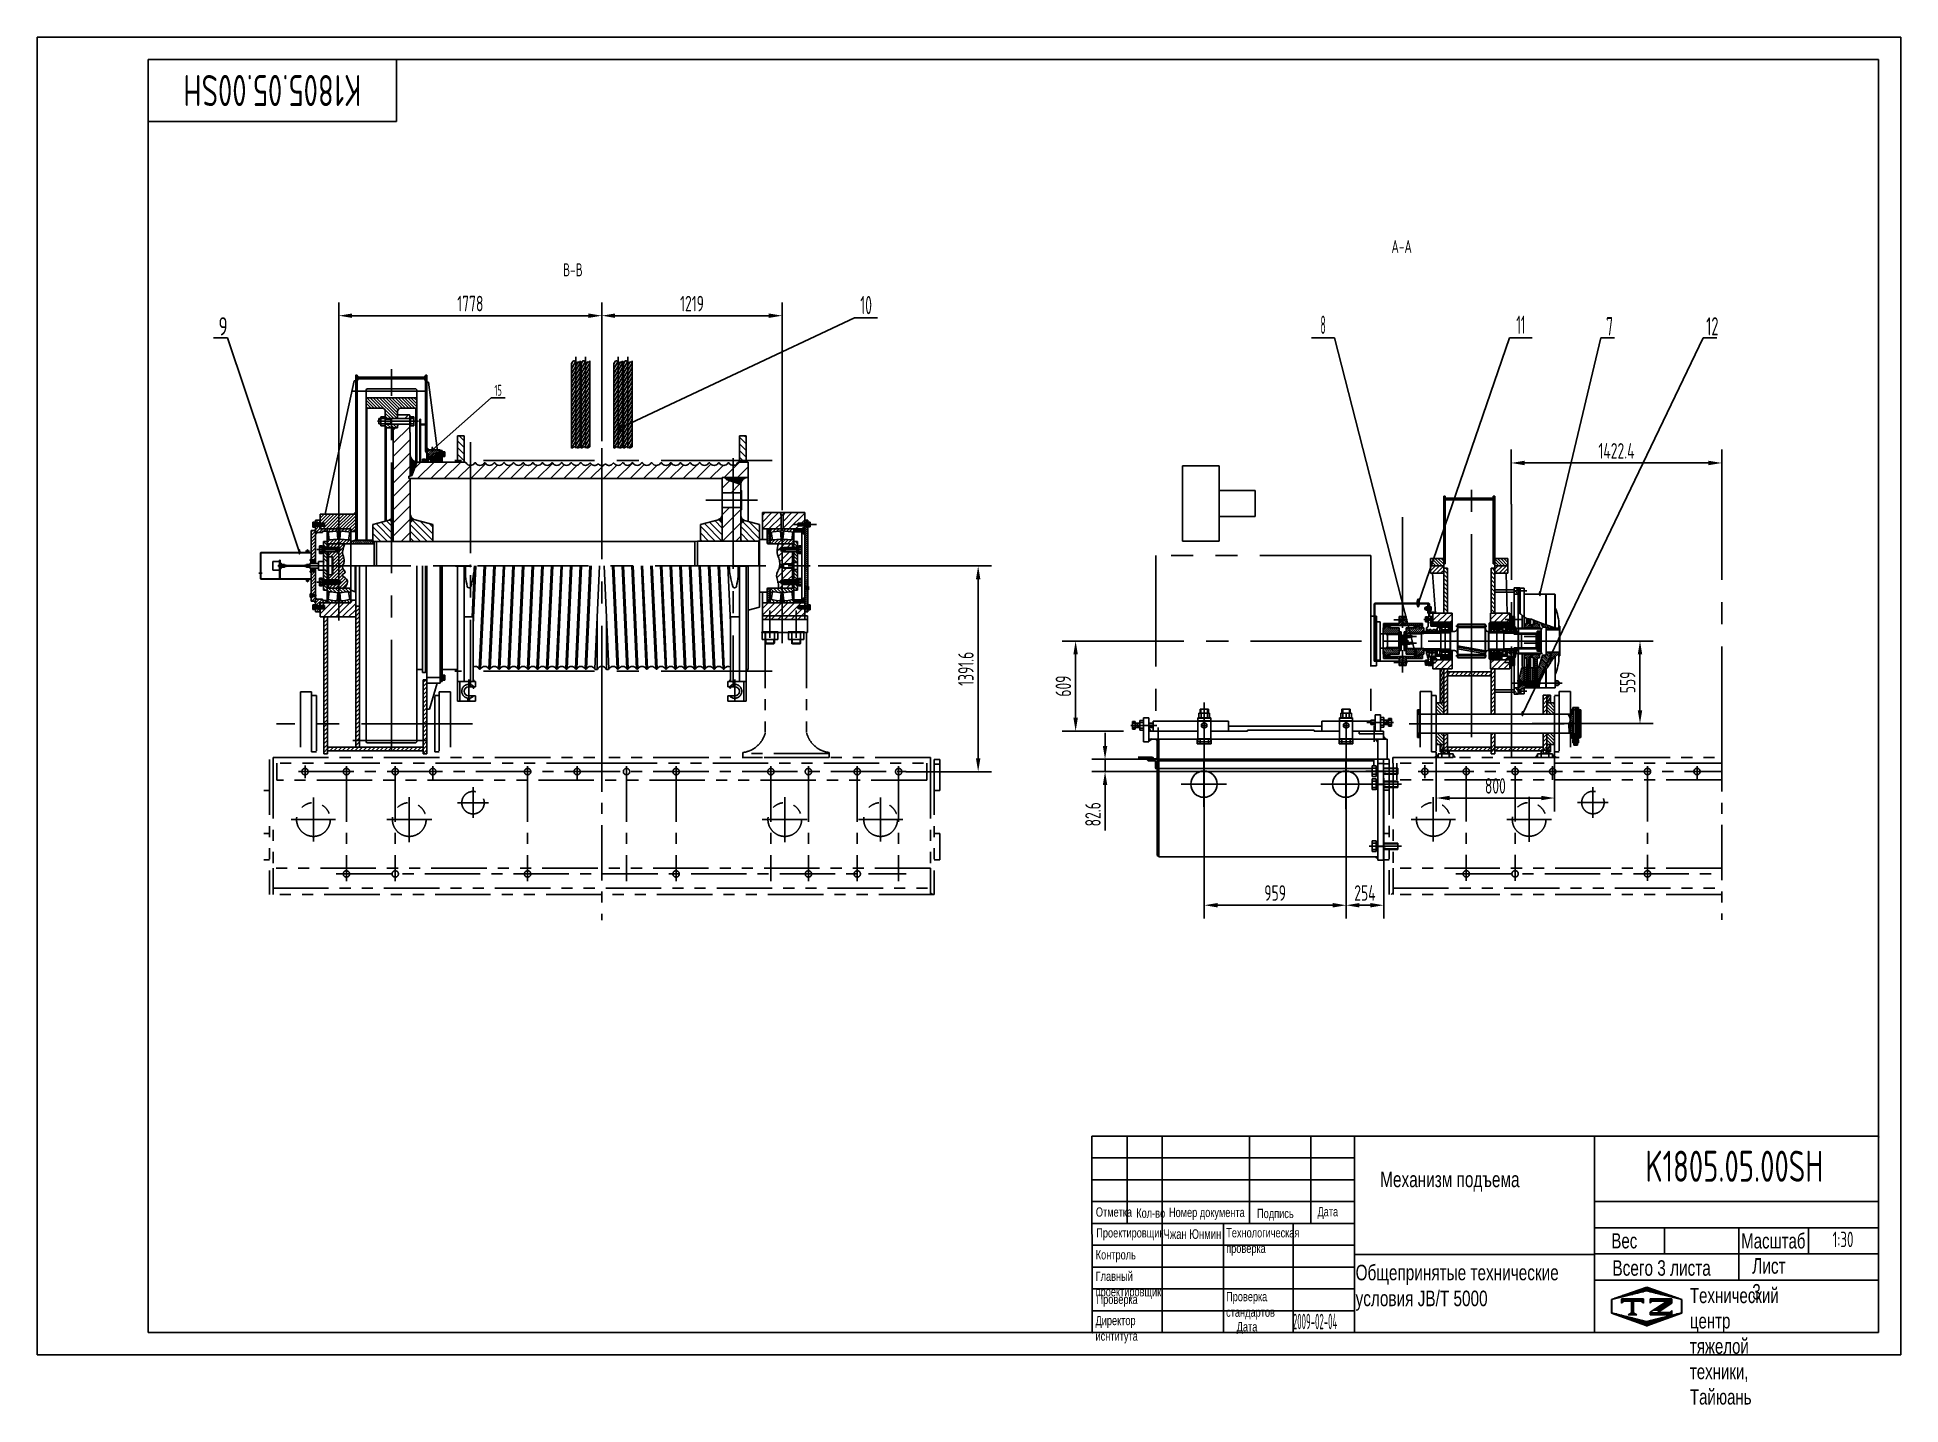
# Model space of a CAD drawing. Header units: millimetres. Extents: x 0 to 12600, y -338 to 8910.
import ezdxf
from ezdxf.enums import TextEntityAlignment as Align

# ---------------------------------------------------------------- set-up
doc = ezdxf.new("R2010")
doc.units = ezdxf.units.MM
doc.header["$LTSCALE"] = 300
for name, pattern in [('F', [0.75, 0.5, -0.25]), ('G', [2, 1.25, -0.25, 0.25, -0.25]), ('K', [2.5, 1.25, -0.25, 0.25, -0.25, 0.25, -0.25])]:
    doc.linetypes.add(name, pattern=pattern)
for name, color, linetype in [('01', 7, 'Continuous'), ('02', 1, 'Continuous'), ('04', 2, 'F'), ('05', 142, 'G'), ('07', 6, 'K'), ('08', 1, 'Continuous'), ('10', 1, 'Continuous'), ('11', 3, 'Continuous'), ('THICK', 7, 'Continuous')]:
    doc.layers.add(name, color=color, linetype=linetype)
doc.styles.get("Standard").update_dxf_attribs({"font": 'isocp', "width": 0.707, "bigfont": 'intecad.shx'})
doc.dimstyles.new('INTE', dxfattribs={"dimscale": 30, "dimtxt": 3.5, "dimasz": 3, "dimexe": 3, "dimexo": 0, "dimgap": 1, "dimtad": 1, "dimdec": 1, "dimdsep": 46, "dimtxsty": 'Standard', "dimcen": 0, "dimclrd": 1, "dimclre": 1, "dimclrt": 3, "dimaunit": 1, "dimadec": 0, "dimazin": 0, "dimtfac": 1, "dimtdec": 1, "dimtmove": 0, "dimatfit": 0, "dimfxl": 1, "dimarcsym": 0})
pattern_1 = [(45, (6059.16, 186.667), (-14.142136, 14.142136), [])]
pattern_2 = [(135, (6059.16, 186.667), (-14.142136, -14.142136), [])]
pattern_3 = [(45, (7362.787, 3639.039), (-7.071068, 7.071068), [])]
pattern_4 = [(135, (7361.787, 3639.0386), (-3.535534, -3.535534), [])]
pattern_5 = [(45, (7361.787, 3639.0386), (-3.535534, 3.535534), [])]
pattern_6 = [(45, (7361.787, 3639.0386), (-2.1213203, 2.1213203), [])]
pattern_7 = [(135, (9709.7886, 4545.2051), (-0.561266, -0.561266), [])]
pattern_8 = [(45, (-5160.5624, -5505.1087), (-3.5355339, 3.5355339), [])]
pattern_9 = [(135, (-5160.5624, -5505.1087), (-3.5355339, -3.5355339), [])]
pattern_10 = [(45, (-4194.145, 15758.685), (-11.22532, 11.22532), [])]
pattern_11 = [(135, (-577.91, 3942.502), (-22.45064, -22.45064), [])]
pattern_12 = [(45, (-1472.549, 2558.523), (-14.142136, 14.142136), [])]
pattern_13 = [(60, (-5160.562, -6022.65), (-13.748153, 7.9375), [])]
pattern_14 = [(225, (10933.715, 8384.054), (-6.73519, 6.73519), [])]
pattern_15 = [(135, (10933.715, 8384.054), (6.73519, 6.73519), [])]
pattern_16 = [(135, (2158.323, 4827.781), (2.828427, 2.828427), [])]

msp = doc.modelspace()

# ---------------------------------------------------------------- texts
at = {"layer": '01', "ltscale": 2, "char_height": 87.5, "attachment_point": 1}
for s, insert, width in [('A-A', (9156.7, 7538.97), 1046.841), ('B-B', (3555.67, 7380.99), 1304.366)]:
    msp.add_mtext(s, dxfattribs=dict(at, insert=insert, width=width))
at = {"layer": '01', "attachment_point": 1}
for s, insert, char_height in [('{\\fArial|b0|i0|c204|p34;\\C3;Механизм подъема}', (9080.46, 1238.46), 105), ('{\\fArial|b0|i0|c204|p34;Отметка}', (7157.77, 996.71), 62.9767), ('{\\fArial|b0|i0|c204|p34;Кол-во}', (7430.88, 989.47), 62.9767), ('{\\fArial|b0|i0|c204|p34;Номер документа}', (7652.1, 994.31), 62.9767), ('{\\fArial|b0|i0|c204|p34;Подпись}', (8247.79, 987.05), 62.9767), ('{\\fArial|b0|i0|c204|p34;Дата}', (8656.25, 999.12), 62.9767), ('{\\fArial|b0|i0|c204|p34;Проектировщик}', (7160.54, 856.04), 62.9767), ('{\\fArial|b0|i0|c204|p34;\\C3;Чжан Юнмин}', (7615.4, 848.84), 65), ('{\\fArial|b0|i0|c204|p34;Технологическая\\Pпроверка}', (8039.06, 856.51), 62.9767), ('{\\fArial|b0|i0|c204|p34;Вес}', (10643.65, 822.17), 102.8619), ('{\\fArial|b0|i0|c204|p34;Контроль}', (7156.92, 707.7), 62.9767), ('{\\fArial|b0|i0|c204|p34;Всего 3 листа}', (10650.86, 639.44), 105), ('{\\fArial|b0|i0|c204|p34;Главный\\Pпроектировщик}', (7156.36, 562.75), 62.9767), ('{\\fArial|b0|i0|c204|p34;Общепринятые технические\\Pусловия \\fArial|b0|i0|c0|p34;JB/T 5000}', (8914.09, 608.66), 105), ('{\\fArial|b0|i0|c204|p34;Проверка}', (7162.52, 406.12), 62.9767), ('{\\fArial|b0|i0|c204|p34;Проверка\\Pстандартов}', (8038.45, 424.83), 62.9767), ('{\\fArial|b0|i0|c204|p34;Директор\\Pиснтитута}', (7155.4, 263.04), 62.9767), ('{\\fArial|b0|i0|c204|p34;Дата}', (8110, 220.94), 62.9767)]:
    msp.add_mtext(s, dxfattribs=dict(at, insert=insert, char_height=char_height))
for s, insert, char_height, width in [('{\\fArial|b0|i0|c204|p34;Лист 3}', (11596.33, 653.29), 105, 2.7727), ('{\\fArial|b0|i0|c204|p34;Технический центр\\Pтяжелой техники, Тайюань}', (11174.5, 452.22), 102.8619, 4.8338)]:
    msp.add_mtext(s, dxfattribs=dict(at, insert=insert, char_height=char_height, width=width))
at = {"layer": '02', "ltscale": 2, "width": 0.605172}
for height, p, p2 in [(50, (3919.19, 6238.49), (3949.19, 6238.49)), (30, (2662.53, 6104.95), (2680.53, 6104.95)), (30, (1763.31, 5411.02), (1781.31, 5411.02)), (50, (9322.07, 5052.63), (9352.07, 5052.63)), (30, (10151.26, 5129.45), (10169.26, 5129.45)), (50, (9304.03, 4712.95), (9334.03, 4712.95)), (30, (10033.16, 4316.45), (10051.16, 4316.45))]:
    msp.add_text('●', height=height, dxfattribs=at).set_placement(p, p2, align=Align.FIT)
at = {"layer": '05', "insert": (11521.11, 821.69), "char_height": 102.9031, "attachment_point": 1}
msp.add_mtext('{\\fArial|b0|i0|c204|p34;\\C0;Масштаб}', dxfattribs=at)
at = {"layer": '11', "width": 0.694153}
msp.add_text('K1805.05.00SH', height=210, rotation=180, dxfattribs=at).set_placement((2191.67, 8655), (988.33, 8655), align=Align.FIT)
at = {"layer": '11', "ltscale": 2}
for s, height, width, p, p2 in [('10', 123.744, 0.606076, (5564.88, 7037.12), (5643.69, 7037.12)), ('9', 123.74, 0.800704, (1225.32, 6893.41), (1286.91, 6893.41)), ('8', 123.74, 0.514182, (8676.38, 6903.41), (8711.38, 6903.41)), ('11', 123.744, 0.582235, (10000.91, 6903.41), (10062.15, 6903.41)), ('7', 123.74, 0.696448, (10607.76, 6893.41), (10655.15, 6893.41)), ('12', 123.744, 0.605948, (11284.34, 6893.41), (11367.57, 6893.41)), ('15', 74.246, 0.609833, (3091.47, 6485.49), (3140.89, 6485.49))]:
    msp.add_text(s, height=height, dxfattribs=dict(at, width=width)).set_placement(p, p2, align=Align.FIT)
at = {"layer": '11'}
for s, height, width, p, p2 in [('K1805.05.00SH', 210, 0.694153, (10873.33, 1170), (12076.67, 1170)), ('1:30', 105, 0.655288, (12139.45, 727.5), (12280.55, 727.5)), ('2009-02-04', 105, 0.410893, (8490, 172.5), (8790, 172.5))]:
    msp.add_text(s, height=height, dxfattribs=dict(at, width=width)).set_placement(p, p2, align=Align.FIT)

# ---------------------------------------------------------------- blocks, each defined once
blk = doc.blocks.new('*U11')
at = {"layer": '01'}
for p, q in [((0, 63), (0, 0)), ((0, 63), (7, 63)), ((0, 0), (63, 0)), ((10, 17), (10, 60)), ((61, 10), (17, 10)), ((63, 0), (63, 8))]:
    blk.add_line(p, q, dxfattribs=at)
for centre, radius, start, end in [((7, 60), 3.3, 0.2621, 90), ((17, 17), 7, 180, 269.8782), ((61, 8), 1.52, 0, 90)]:
    blk.add_arc(centre, radius, start, end, dxfattribs=at)
blk = doc.blocks.new('re')
at = {"layer": '05', "color": 142, "linetype": 'G'}
for p, q in [((29816, 11247), (29816, 10004)), ((27764, 11008), (31873, 11008)), ((28089, 11044), (28089, 10268)), ((28419, 11044), (28419, 10268)), ((29314, 11044), (29314, 10268)), ((29983, 11044), (29983, 10268)), ((30318, 11044), (30318, 10268)), ((30959, 11044), (30959, 10268)), ((31213, 11044), (31213, 10268)), ((31543, 11044), (31543, 10268)), ((31823, 11044), (31823, 10268)), ((27866, 10834), (27866, 10535)), ((27716, 10684), (28016, 10684)), ((28019, 10316), (31873, 10316))]:
    blk.add_line(p, q, dxfattribs=at)
at = {"layer": '07', "color": 6, "linetype": 'K'}
for p, q in [((30953, 12097), (30953, 11913)), ((31035, 12128), (31035, 11892)), ((31130, 12097), (31130, 11913)), ((30902, 12062), (31207, 12062)), ((30902, 12062), (30902, 11948)), ((31207, 12036), (30902, 12036)), ((31207, 12062), (31207, 11948)), ((31207, 11948), (30902, 11948)), ((30921, 11948), (30921, 11268)), ((30921, 11948), (30921, 11932)), ((30921, 11948), (30921, 11932)), ((31074, 11948), (31201, 11948)), ((31201, 11948), (31201, 11268)), ((31201, 11948), (31201, 11932)), ((31201, 11948), (31201, 11948)), ((27778, 11548), (27778, 11103)), ((27778, 11548), (27854, 11548)), ((27854, 11548), (27854, 11103)), ((27886, 11523), (27854, 11523)), ((27854, 11142), (27854, 11523)), ((27886, 11523), (27886, 11142)), ((28686, 11142), (28686, 11523)), ((28686, 11523), (28717, 11523)), ((28717, 11548), (28717, 11103)), ((28717, 11548), (28793, 11548)), ((28717, 11523), (28717, 11142)), ((28793, 11548), (28793, 11103)), ((27568, 11090), (27568, 10176)), ((27593, 11103), (29816, 11103)), ((27593, 11065), (27593, 11103)), ((27886, 11142), (27854, 11142)), ((28717, 11142), (28686, 11142)), ((32039, 11103), (29816, 11103)), ((30769, 11103), (30769, 11138)), ((31353, 11131), (30769, 11131)), ((30769, 11119), (30769, 11119)), ((30769, 11103), (30769, 11119)), ((31353, 11103), (30769, 11103)), ((31353, 11103), (31353, 11138)), ((32039, 11065), (32039, 11103)), ((32064, 11090), (32064, 10176)), ((32102, 11090), (32064, 11090)), ((32102, 11090), (32102, 10881)), ((29816, 11065), (27568, 11065)), ((27593, 11065), (27593, 10354)), ((27619, 11065), (27619, 10951)), ((27809, 11049), (27809, 10964)), ((28673, 11044), (28673, 10951)), ((29649, 11044), (29649, 10951)), ((29816, 11065), (32064, 11065)), ((32013, 11065), (32013, 10951)), ((32038, 11065), (32038, 10354)), ((32102, 11059), (32064, 11059)), ((27530, 10881), (27568, 10881)), ((32013, 10951), (27619, 10951)), ((28514, 10836), (28514, 10532)), ((28945, 10902), (28945, 10695)), ((31053, 10836), (31053, 10532)), ((32102, 10881), (32064, 10881)), ((29049, 10798), (28841, 10798)), ((31701, 10834), (31701, 10535)), ((27530, 10589), (27568, 10589)), ((28362, 10684), (28666, 10684)), ((31205, 10684), (30901, 10684)), ((31851, 10684), (31551, 10684)), ((32102, 10589), (32064, 10589)), ((32102, 10589), (32102, 10411)), ((27530, 10411), (27568, 10411)), ((32038, 10354), (27593, 10354)), ((27593, 10354), (27593, 10176)), ((32038, 10354), (32038, 10176)), ((32102, 10411), (32064, 10411)), ((27593, 10220), (32038, 10220)), ((32064, 10176), (27568, 10176)), ((32051, 10176), (32038, 10189))]:
    blk.add_line(p, q, dxfattribs=at)
for centre, radius in [((27809, 11008), 21.5), ((28089, 11008), 21.5), ((28419, 11008), 21.5), ((28673, 11008), 21.5), ((29314, 11008), 21.5), ((29649, 11008), 21.5), ((29983, 11008), 21.5), ((30318, 11008), 21.5), ((30959, 11008), 21.5), ((31213, 11008), 21.5), ((31543, 11008), 21.5), ((31823, 11008), 21.5), ((28945, 10798), 76), ((27866, 10684), 114), ((28514, 10684), 114), ((31053, 10684), 114), ((31701, 10684), 114), ((28089, 10316), 21.5), ((28419, 10316), 21.5), ((29314, 10316), 21.5), ((30318, 10316), 21.5), ((31213, 10316), 21.5), ((31543, 10316), 21.5)]:
    blk.add_circle(centre, radius, dxfattribs=at)
for centre, start, end in [((30748, 11315), 276.6185, 344.7356), ((31374, 11315), 195.2644, 263.3815)]:
    blk.add_arc(centre, 179, start, end, dxfattribs=at)
blk = doc.blocks.new('*U42')
at = {"layer": '01'}
for p, q in [((-15, 5), (-15, 0)), ((0, 5), (-15, 5)), ((-15, 0), (0, 0)), ((0, 0), (-3, 5)), ((0, 5), (3, 0)), ((0, 5), (15, 5)), ((15, 0), (0, 0)), ((15, 5), (15, 0))]:
    blk.add_line(p, q, dxfattribs=at)
at = {"layer": '05'}
blk.add_line((0, 7), (0, -2), dxfattribs=at)
blk = doc.blocks.new('*D90')
at = {"layer": '08', "color": 1, "lineweight": -2, "ltscale": 2}
for p, q in [((8850, 4069), (8850, 2950)), ((9104, 3899), (9104, 2950)), ((9014, 3040), (8940, 3040))]:
    blk.add_line(p, q, dxfattribs=at)
at = {"layer": '08', "color": 1, "ltscale": 2}
for points in [[(8940, 3055), (8940, 3025), (8850, 3040)], [(9014, 3055), (9014, 3025), (9104, 3040)]]:
    blk.add_solid(points, dxfattribs=at)
at = {"layer": 'Defpoints', "color": 0, "ltscale": 2}
for p in [(8850, 4069), (9104, 3899), (8850, 3040)]:
    blk.add_point(p, dxfattribs=at)
at = {"layer": '08', "color": 3, "ltscale": 2, "insert": (8977, 3123), "char_height": 105, "attachment_point": 5}
blk.add_mtext('254', dxfattribs=at)
blk = doc.blocks.new('*D92')
at = {"layer": '08', "color": 1, "lineweight": -2, "ltscale": 2}
for p, q in [((9967, 5753), (9967, 6121)), ((11390, 5753), (11390, 6121)), ((10057, 6031), (11300, 6031))]:
    blk.add_line(p, q, dxfattribs=at)
at = {"layer": '08', "color": 1, "ltscale": 2}
for points in [[(10057, 6046), (10057, 6016), (9967, 6031)], [(11300, 6046), (11300, 6016), (11390, 6031)]]:
    blk.add_solid(points, dxfattribs=at)
at = {"layer": 'Defpoints', "color": 0, "ltscale": 2}
for p in [(11390, 6031), (9967, 5753), (11390, 5753)]:
    blk.add_point(p, dxfattribs=at)
at = {"layer": '08', "color": 3, "ltscale": 2, "insert": (10678, 6113), "char_height": 105, "attachment_point": 5}
blk.add_mtext('1422.4', dxfattribs=at)
blk = doc.blocks.new('*D93')
at = {"layer": '08', "color": 1, "lineweight": -2, "ltscale": 2}
for p, q in [((10062, 4827), (10927, 4827)), ((10837, 4358), (10837, 4737)), ((10108, 4268), (10927, 4268))]:
    blk.add_line(p, q, dxfattribs=at)
at = {"layer": '08', "color": 1, "ltscale": 2}
for points in [[(10822, 4737), (10852, 4737), (10837, 4827)], [(10822, 4358), (10852, 4358), (10837, 4268)]]:
    blk.add_solid(points, dxfattribs=at)
at = {"layer": 'Defpoints', "color": 0, "ltscale": 2}
for p in [(10062, 4827), (10837, 4827), (10108, 4268)]:
    blk.add_point(p, dxfattribs=at)
at = {"layer": '08', "color": 3, "ltscale": 2, "insert": (10754, 4547), "char_height": 105, "attachment_point": 5, "rotation": 90}
blk.add_mtext('559', dxfattribs=at)
blk = doc.blocks.new('*D96')
at = {"layer": '08', "color": 1, "lineweight": -2, "ltscale": 2}
for p, q in [((7891, 4257), (7891, 2950)), ((8850, 4257), (8850, 2950)), ((8760, 3040), (7981, 3040))]:
    blk.add_line(p, q, dxfattribs=at)
at = {"layer": '08', "color": 1, "ltscale": 2}
for points in [[(7981, 3055), (7981, 3025), (7891, 3040)], [(8760, 3055), (8760, 3025), (8850, 3040)]]:
    blk.add_solid(points, dxfattribs=at)
at = {"layer": 'Defpoints', "color": 0, "ltscale": 2}
for p in [(7891, 4257), (8850, 4257), (7891, 3040)]:
    blk.add_point(p, dxfattribs=at)
at = {"layer": '08', "color": 3, "ltscale": 2, "insert": (8370, 3123), "char_height": 105, "attachment_point": 5}
blk.add_mtext('959', dxfattribs=at)
blk = doc.blocks.new('*U99')
at = {"layer": '01'}
for p, q in [((-32, 11), (-32, 0)), ((0, 11), (-32, 11)), ((-32, 0), (0, 0)), ((0, 0), (-6, 11)), ((0, 11), (6, 0)), ((0, 11), (32, 11)), ((32, 0), (0, 0)), ((32, 11), (32, 0))]:
    blk.add_line(p, q, dxfattribs=at)
at = {"layer": '05'}
blk.add_line((0, 13), (0, -2), dxfattribs=at)
blk = doc.blocks.new('*U101')
at = {"layer": '01'}
for p, q in [((0, 20), (-18, 9)), ((-18, 9), (-18, 0)), ((-18, -9), (-18, 0)), ((18, 9), (0, 20)), ((18, 0), (18, 9)), ((18, 0), (18, -9)), ((0, -20), (-18, -9)), ((18, -9), (0, -20))]:
    blk.add_line(p, q, dxfattribs=at)
at = {"layer": '05'}
for p, q in [((-20, 0), (20, 0)), ((0, 21), (0, -21))]:
    blk.add_line(p, q, dxfattribs=at)
blk = doc.blocks.new('*U102')
at = {"layer": '01'}
for p, q in [((-34, 0), (-34, 36)), ((-34, 36), (0, 36)), ((-34, 21), (0, 21)), ((0, 36), (0, 0)), ((0, -36), (0, 0)), ((-34, 0), (-34, -36)), ((-34, -21), (0, -21)), ((-34, -36), (0, -36))]:
    blk.add_line(p, q, dxfattribs=at)
at = {"layer": '05'}
blk.add_line((-35, 0), (1, 0), dxfattribs=at)
blk = doc.blocks.new('*U98')
at = {"layer": '01'}
for p, q in [((0, 63), (0, 0)), ((0, 63), (7, 63)), ((0, 0), (63, 0)), ((10, 17), (10, 60)), ((61, 10), (17, 10)), ((63, 0), (63, 8))]:
    blk.add_line(p, q, dxfattribs=at)
for centre, radius, start, end in [((7, 60), 3.3, 0.2621, 90), ((17, 17), 7, 180, 269.8782), ((61, 8), 1.52, 0, 90)]:
    blk.add_arc(centre, radius, start, end, dxfattribs=at)
blk = doc.blocks.new('*U109')
at = {"layer": '01'}
for p, q in [((-11, 4), (-11, 0)), ((0, 4), (-11, 4)), ((-11, 0), (0, 0)), ((0, 0), (-2, 4)), ((0, 4), (2, 0)), ((0, 4), (11, 4)), ((11, 0), (0, 0)), ((11, 4), (11, 0))]:
    blk.add_line(p, q, dxfattribs=at)
at = {"layer": '05'}
blk.add_line((0, 6), (0, -2), dxfattribs=at)
blk = doc.blocks.new('*U108')
at = {"layer": '01'}
for p, q in [((-13, 11), (0, 11)), ((-13, 0), (-13, 11)), ((-13, 7), (0, 7)), ((0, 11), (0, 0)), ((0, -11), (0, 0)), ((-13, 0), (-13, -11)), ((-13, -7), (0, -7)), ((-13, -11), (0, -11))]:
    blk.add_line(p, q, dxfattribs=at)
at = {"layer": '05'}
blk.add_line((-14, 0), (1, 0), dxfattribs=at)
blk = doc.blocks.new('S SDF')
for points in [[(17650, 12515), (17645, 12510), (17650, 12510)], [(18015, 12515), (18015, 12510), (18020, 12510)]]:
    blk.add_hatch(color=256).paths.add_polyline_path(points)
at = {"layer": '02', "linetype": 'Continuous'}
h = blk.add_hatch(dxfattribs=at)
h.set_pattern_fill('ANSI31', color=1, scale=5, angle=6.7532, style=0)
h.set_pattern_definition([(51.7532, (17325.14, 11648.358), (-12.46745, 9.82742), [])])
h.paths.add_polyline_path([(17645, 12408), (17650, 12408), (17650, 12510), (17645, 12510)])
h.paths.add_polyline_path([(17650, 12515), (17650, 12510), (18015, 12510), (18015, 12515)])
for p, q in [((17650, 12515), (17645, 12510)), ((17645, 12123), (17645, 12510)), ((17650, 12510), (17645, 12510)), ((17650, 12123), (17650, 12515)), ((17650, 12515), (18015, 12515)), ((18009, 12503), (18015, 12503)), ((18009, 12503), (18009, 12447)), ((18015, 12515), (18020, 12510)), ((18015, 12515), (18015, 12453)), ((18015, 12510), (18020, 12510)), ((18020, 12510), (18020, 12453)), ((17650, 12408), (17645, 12408)), ((18054, 12447), (18009, 12447)), ((18054, 12453), (18015, 12453)), ((18015, 12447), (18015, 12424)), ((18020, 12447), (18020, 12424)), ((18054, 12447), (18054, 12453)), ((17650, 12123), (17645, 12123)), ((17814, 12123), (17650, 12123)), ((17993, 12123), (17863, 12123))]:
    blk.add_line(p, q)
at = {"layer": '01', "color": 7, "linetype": 'Continuous'}
blk.add_line((17650, 12510), (18015, 12510), dxfattribs=at)
at = {"layer": '01'}
for p, q in [((17995, 12485), (17988, 12485)), ((17988, 12485), (17988, 12478)), ((17988, 12471), (17988, 12478)), ((18032, 12489), (18023, 12489)), ((18023, 12489), (18023, 12478)), ((18023, 12485), (18032, 12485)), ((18023, 12466), (18023, 12478)), ((18032, 12478), (18032, 12489)), ((18032, 12478), (18032, 12466)), ((17995, 12471), (17988, 12471)), ((18023, 12471), (18032, 12471)), ((18032, 12466), (18023, 12466))]:
    blk.add_line(p, q, dxfattribs=at)
at = {"layer": '02'}
for p, q in [((17988, 12483), (17995, 12483)), ((17988, 12472), (17995, 12472))]:
    blk.add_line(p, q, dxfattribs=at)
at = {"layer": '05'}
blk.add_line((18035, 12478), (17985, 12478), dxfattribs=at)
at = {"xscale": -1}
blk.add_blockref('*U108', (17995, 12478), dxfattribs=at)
at = {"xscale": -1, "rotation": 90}
blk.add_blockref('*U109', (18023, 12478), dxfattribs=at)
blk = doc.blocks.new('*D116')
at = {"layer": '08', "color": 1, "lineweight": -2, "ltscale": 2}
for p, q in [((5279, 5335), (6452, 5335)), ((6362, 5245), (6362, 4033)), ((5874, 3943), (6452, 3943))]:
    blk.add_line(p, q, dxfattribs=at)
at = {"layer": '08', "color": 1, "ltscale": 2}
for points in [[(6347, 5245), (6377, 5245), (6362, 5335)], [(6347, 4033), (6377, 4033), (6362, 3943)]]:
    blk.add_solid(points, dxfattribs=at)
at = {"layer": 'Defpoints', "color": 0, "ltscale": 2}
for p in [(5279, 5335), (5874, 3943), (6362, 3943)]:
    blk.add_point(p, dxfattribs=at)
at = {"layer": '08', "color": 3, "ltscale": 2, "insert": (6279, 4639), "char_height": 105, "attachment_point": 5, "rotation": 90}
blk.add_mtext('1391.6', dxfattribs=at)
blk = doc.blocks.new('*D124')
at = {"layer": '08', "color": 1, "lineweight": -2, "ltscale": 2}
for p, q in [((2039, 5715), (2039, 7117)), ((3817, 6269), (3817, 7117)), ((3727, 7027), (2129, 7027))]:
    blk.add_line(p, q, dxfattribs=at)
at = {"layer": '08', "color": 1, "ltscale": 2}
for points in [[(2129, 7042), (2129, 7012), (2039, 7027)], [(3727, 7042), (3727, 7012), (3817, 7027)]]:
    blk.add_solid(points, dxfattribs=at)
at = {"layer": 'Defpoints', "color": 0, "ltscale": 2}
for p in [(2039, 7027), (3817, 6269), (2039, 5715)]:
    blk.add_point(p, dxfattribs=at)
at = {"layer": '08', "color": 3, "ltscale": 2, "insert": (2928, 7109), "char_height": 105, "attachment_point": 5}
blk.add_mtext('1778', dxfattribs=at)
blk = doc.blocks.new('*U39')
at = {"layer": '01'}
for p, q in [((-31, 0), (-31, 30)), ((-31, 30), (0, 30)), ((-31, 18), (0, 18)), ((0, 30), (0, 0)), ((0, -30), (0, 0)), ((-31, 0), (-31, -30)), ((-31, -18), (0, -18)), ((-31, -30), (0, -30))]:
    blk.add_line(p, q, dxfattribs=at)
at = {"layer": '05'}
blk.add_line((-32, 0), (1, 0), dxfattribs=at)
blk = doc.blocks.new('e')
at = {"layer": '02', "linetype": 'Continuous'}
h = blk.add_hatch(dxfattribs=at)
h.set_pattern_fill('LINE', color=1, scale=5, angle=45, style=0)
h.set_pattern_definition([(45, (-10498.824, 8951.033), (-11.22532, 11.22532), [])])
h.paths.add_polyline_path([(-2, 235), (-2, 243), (-2, 246), (-7, 246), (-7, 250), (-80, 250), (-80, 226, -0.059237)])
h.paths.add_polyline_path([(80, 226), (80, 250), (7, 250), (7, 246), (2, 246), (2, 243), (2, 235, -0.059237)])
h.paths.add_polyline_path([(80, 150), (80, 180), (66, 176, -0.045229), (6, 181), (7, 188), (0, 188), (0, 150)])
h.paths.add_polyline_path([(-66, 176), (-80, 180), (-80, 150), (0, 150), (0, 188), (-7, 188), (-6, 181, -0.045229)])
at = {"layer": '01'}
for p, q in [((-80, 150), (-80, 250)), ((-80, 250), (80, 250)), ((-80, 180), (-66, 176)), ((-80, 150), (80, 150)), ((-66, 176), (-73, 227)), ((-6, 181), (-12, 235)), ((-7, 250), (-7, 246)), ((-7, 246), (-2, 246)), ((0, 188), (-7, 188)), ((-2, 246), (-2, 243)), ((-2, 243), (-2, 235)), ((0, 188), (7, 188)), ((7, 246), (2, 246)), ((2, 246), (2, 243)), ((2, 243), (2, 235)), ((6, 181), (12, 235)), ((7, 250), (7, 246)), ((66, 176), (73, 227)), ((80, 180), (66, 176)), ((80, 150), (80, 250))]:
    blk.add_line(p, q, dxfattribs=at)
for centre, start, end in [((0, -98), 90, 103.8651), ((-68, 510), 270.2241, 280.5827), ((0, -98), 76.1349, 90), ((68, 510), 259.4173, 269.7759)]:
    blk.add_arc(centre, 334, start, end, dxfattribs=at)
blk = doc.blocks.new('*U40')
at = {"layer": '01'}
for p, q in [((-15, 5), (-15, 0)), ((0, 5), (-15, 5)), ((-15, 0), (0, 0)), ((0, 0), (-3, 5)), ((0, 5), (3, 0)), ((0, 5), (15, 5)), ((15, 0), (0, 0)), ((15, 5), (15, 0))]:
    blk.add_line(p, q, dxfattribs=at)
at = {"layer": '05'}
blk.add_line((0, 7), (0, -2), dxfattribs=at)
blk = doc.blocks.new('*U36')
at = {"layer": '01'}
for p, q in [((-23, 8), (-23, 0)), ((0, 8), (-23, 8)), ((-23, 0), (0, 0)), ((0, 0), (-4, 8)), ((0, 8), (4, 0)), ((0, 8), (23, 8)), ((23, 0), (0, 0)), ((23, 8), (23, 0))]:
    blk.add_line(p, q, dxfattribs=at)
at = {"layer": '05'}
blk.add_line((0, 10), (0, -2), dxfattribs=at)
blk = doc.blocks.new('*D125')
at = {"layer": '08', "color": 1, "lineweight": -2, "ltscale": 2}
for p, q in [((3817, 6178), (3817, 7117)), ((5036, 5729), (5036, 7117)), ((3907, 7027), (4946, 7027))]:
    blk.add_line(p, q, dxfattribs=at)
at = {"layer": '08', "color": 1, "ltscale": 2}
for points in [[(3907, 7042), (3907, 7012), (3817, 7027)], [(4946, 7042), (4946, 7012), (5036, 7027)]]:
    blk.add_solid(points, dxfattribs=at)
at = {"layer": 'Defpoints', "color": 0, "ltscale": 2}
for p in [(5036, 7027), (3817, 6178), (5036, 5729)]:
    blk.add_point(p, dxfattribs=at)
at = {"layer": '08', "color": 3, "ltscale": 2, "insert": (4427, 7109), "char_height": 105, "attachment_point": 5}
blk.add_mtext('1219', dxfattribs=at)
blk = doc.blocks.new('*U34')
at = {"layer": '01'}
for p, q in [((-15, 5), (-15, 0)), ((0, 5), (-15, 5)), ((-15, 0), (0, 0)), ((0, 0), (-3, 5)), ((0, 5), (3, 0)), ((0, 5), (15, 5)), ((15, 0), (0, 0)), ((15, 5), (15, 0))]:
    blk.add_line(p, q, dxfattribs=at)
at = {"layer": '05'}
blk.add_line((0, 7), (0, -2), dxfattribs=at)
blk = doc.blocks.new('*U37')
at = {"layer": '01'}
for p, q in [((-15, 5), (-15, 0)), ((0, 5), (-15, 5)), ((-15, 0), (0, 0)), ((0, 0), (-3, 5)), ((0, 5), (3, 0)), ((0, 5), (15, 5)), ((15, 0), (0, 0)), ((15, 5), (15, 0))]:
    blk.add_line(p, q, dxfattribs=at)
at = {"layer": '05'}
blk.add_line((0, 7), (0, -2), dxfattribs=at)
blk = doc.blocks.new('*D128')
at = {"layer": '08', "color": 1, "lineweight": -2, "ltscale": 2}
for p, q in [((9459, 4078), (9459, 3675)), ((10259, 4078), (10259, 3675)), ((9549, 3765), (10169, 3765))]:
    blk.add_line(p, q, dxfattribs=at)
at = {"layer": '08', "color": 1, "ltscale": 2}
for points in [[(9549, 3780), (9549, 3750), (9459, 3765)], [(10169, 3780), (10169, 3750), (10259, 3765)]]:
    blk.add_solid(points, dxfattribs=at)
at = {"layer": 'Defpoints', "color": 0, "ltscale": 2}
for p in [(9459, 4078), (10259, 4078), (10259, 3765)]:
    blk.add_point(p, dxfattribs=at)
at = {"layer": '08', "color": 3, "ltscale": 2, "insert": (9859, 3847), "char_height": 105, "attachment_point": 5}
blk.add_mtext('800', dxfattribs=at)
blk = doc.blocks.new('*U132')
at = {"layer": '01'}
for p, q in [((-18, 6), (-18, 0)), ((0, 6), (-18, 6)), ((-18, 0), (0, 0)), ((0, 0), (-3, 6)), ((0, 6), (3, 0)), ((0, 6), (18, 6)), ((18, 0), (0, 0)), ((18, 6), (18, 0))]:
    blk.add_line(p, q, dxfattribs=at)
at = {"layer": '05'}
blk.add_line((0, 8), (0, -2), dxfattribs=at)
blk = doc.blocks.new('*U131')
at = {"layer": '01'}
for p, q in [((-21, 0), (-21, 20)), ((-21, 20), (0, 20)), ((-21, 12), (0, 12)), ((0, 20), (0, 0)), ((0, -20), (0, 0)), ((-21, 0), (-21, -20)), ((-21, -12), (0, -12)), ((-21, -20), (0, -20))]:
    blk.add_line(p, q, dxfattribs=at)
at = {"layer": '05'}
blk.add_line((-23, 0), (1, 0), dxfattribs=at)
blk = doc.blocks.new('*D138')
at = {"layer": '08', "color": 1, "lineweight": -2, "ltscale": 2}
for p, q in [((7220, 4117), (7220, 4207)), ((9104, 4027), (7130, 4027)), ((9104, 3944), (7130, 3944)), ((7220, 4027), (7220, 3944)), ((7220, 3854), (7220, 3545))]:
    blk.add_line(p, q, dxfattribs=at)
at = {"layer": '08', "color": 1, "ltscale": 2}
for points in [[(7205, 4117), (7235, 4117), (7220, 4027)], [(7205, 3854), (7235, 3854), (7220, 3944)]]:
    blk.add_solid(points, dxfattribs=at)
at = {"layer": 'Defpoints', "color": 0, "ltscale": 2}
for p in [(7220, 4027), (9104, 4027), (9104, 3944)]:
    blk.add_point(p, dxfattribs=at)
at = {"layer": '08', "color": 3, "ltscale": 2, "insert": (7138, 3655), "char_height": 105, "attachment_point": 5, "rotation": 90}
blk.add_mtext('82.6', dxfattribs=at)
blk = doc.blocks.new('*D139')
at = {"layer": '08', "color": 1, "lineweight": -2, "ltscale": 2}
for p, q in [((7344, 4827), (6931, 4827)), ((7021, 4308), (7021, 4737)), ((7344, 4218), (6931, 4218))]:
    blk.add_line(p, q, dxfattribs=at)
at = {"layer": '08', "color": 1, "ltscale": 2}
for points in [[(7006, 4737), (7036, 4737), (7021, 4827)], [(7006, 4308), (7036, 4308), (7021, 4218)]]:
    blk.add_solid(points, dxfattribs=at)
at = {"layer": 'Defpoints', "color": 0, "ltscale": 2}
for p in [(7021, 4827), (7344, 4827), (7344, 4218)]:
    blk.add_point(p, dxfattribs=at)
at = {"layer": '08', "color": 3, "ltscale": 2, "insert": (6938, 4522), "char_height": 105, "attachment_point": 5, "rotation": 90}
blk.add_mtext('609', dxfattribs=at)
blk = doc.blocks.new('tewr')
at = {"layer": '05', "color": 142, "linetype": 'G'}
for p, q in [((15164, 3678), (15164, 2435)), ((13112, 3439), (15164, 3439)), ((13437, 3475), (13437, 2700)), ((13767, 3475), (13767, 2700)), ((14662, 3475), (14662, 2700)), ((13214, 3265), (13214, 2966)), ((13064, 3115), (13364, 3115)), ((13367, 2747), (15164, 2747))]:
    blk.add_line(p, q, dxfattribs=at)
at = {"layer": '07', "color": 6, "linetype": 'K'}
for p, q in [((13126, 3979), (13126, 3534)), ((13126, 3979), (13202, 3979)), ((13202, 3979), (13202, 3534)), ((13202, 3573), (13202, 3954)), ((13234, 3954), (13202, 3954)), ((13234, 3954), (13234, 3573)), ((14034, 3573), (14034, 3954)), ((14034, 3954), (14066, 3954)), ((14066, 3979), (14066, 3534)), ((14066, 3979), (14142, 3979)), ((14066, 3954), (14066, 3573)), ((14142, 3979), (14142, 3534)), ((12941, 3534), (15164, 3534)), ((12941, 3496), (12941, 3534)), ((13234, 3573), (13202, 3573)), ((14066, 3573), (14034, 3573)), ((12916, 3521), (12916, 2607)), ((15164, 3496), (12916, 3496)), ((12942, 3496), (12942, 2785)), ((12967, 3496), (12967, 3382)), ((13157, 3481), (13157, 3395)), ((14021, 3475), (14021, 3382)), ((14997, 3475), (14997, 3382)), ((12878, 3312), (12916, 3312)), ((15164, 3382), (12967, 3382)), ((14293, 3333), (14293, 3126)), ((13862, 3267), (13862, 2963)), ((14397, 3229), (14189, 3229)), ((13710, 3115), (14014, 3115)), ((12878, 3020), (12916, 3020)), ((12878, 2842), (12916, 2842)), ((15164, 2785), (12942, 2785)), ((12942, 2785), (12942, 2607)), ((12942, 2651), (15164, 2651)), ((15164, 2607), (12916, 2607))]:
    blk.add_line(p, q, dxfattribs=at)
for centre, radius in [((13157, 3439), 21.5), ((13437, 3439), 21.5), ((13767, 3439), 21.5), ((14021, 3439), 21.5), ((14662, 3439), 21.5), ((14997, 3439), 21.5), ((14293, 3229), 76), ((13214, 3115), 114), ((13862, 3115), 114), ((13437, 2747), 21.5), ((13767, 2747), 21.5), ((14662, 2747), 21.5)]:
    blk.add_circle(centre, radius, dxfattribs=at)
blk = doc.blocks.new('ERTERT')
at = {"layer": '02'}
h = blk.add_hatch(dxfattribs=at)
h.set_pattern_fill('ANSI31', color=256, scale=3, angle=90, style=0)
h.set_pattern_definition(pattern_14)
edge = h.paths.add_edge_path()
edge.add_line((9580, 7191), (9580, 7186))
edge.add_line((9580, 7186), (9605, 7186))
edge.add_line((9605, 7186), (9605, 7232))
edge.add_line((9605, 7232), (9580, 7232))
edge.add_line((9580, 7232), (9580, 7227))
edge.add_arc((9570, 7227), 10, -90, 0, ccw=False)
edge.add_line((9570, 7217), (9540, 7217))
edge.add_spline(control_points=[(9540, 7217), (9541, 7213), (9543, 7208), (9544, 7202), (9544, 7201)], knot_values=[69.208686, 69.208686, 69.208686, 69.208686, 80.022914, 85.772791, 85.772791, 85.772791, 85.772791], degree=3, periodic=0)
edge.add_line((9544, 7201), (9570, 7201))
edge.add_arc((9570, 7191), 10, 0, 90, ccw=False)
h = blk.add_hatch(dxfattribs=at)
h.set_pattern_fill('ANSI31', color=256, scale=3, angle=90, style=0)
h.set_pattern_definition(pattern_14)
h.paths.add_polyline_path([(9807, 7227), (9807, 7232), (9782, 7232), (9782, 7186), (9807, 7186), (9807, 7191, -0.414214), (9817, 7201), (9870, 7201), (9870, 7205), (9964, 7205), (9964, 7213), (9870, 7213), (9870, 7217), (9817, 7217, -0.414214)])
h = blk.add_hatch(dxfattribs=at)
h.set_pattern_fill('ANSI31', color=256, scale=3, angle=90, style=0)
h.set_pattern_definition(pattern_14)
h.paths.add_polyline_path([(9872, 7233), (9872, 7244, -0.338586), (9876, 7249), (9953, 7270), (9958, 7270), (9958, 7259), (9962, 7257), (9963, 7258), (9967, 7258), (9967, 7233)])
edge = h.paths.add_edge_path()
edge.add_line((9994, 7258), (9994, 7270))
edge.add_line((9994, 7270), (10008, 7270))
edge.add_line((10008, 7270), (10008, 7273))
edge.add_line((10008, 7273), (10023, 7273))
edge.add_line((10023, 7273), (10023, 7255))
edge.add_line((10023, 7255), (10018, 7255))
edge.add_line((10018, 7255), (10018, 7233))
edge.add_line((10018, 7233), (10016, 7233))
edge.add_arc((10016, 7228), 5, 90, 180)
edge.add_line((10011, 7228), (10011, 7133))
edge.add_spline(control_points=[(10011, 7133), (10006, 7132), (10001, 7132), (9996, 7131)], knot_values=[0, 0, 0, 0, 14.85523, 14.85523, 14.85523, 14.85523], degree=3, periodic=0)
edge.add_line((9996, 7131), (9996, 7228))
edge.add_arc((9991, 7228), 5, 0, 90)
edge.add_line((9991, 7233), (9991, 7233))
edge.add_line((9991, 7233), (9991, 7258))
edge.add_line((9991, 7258), (9994, 7258))
h.paths.add_polyline_path([(10052, 7263, 0.142001), (10052, 7260), (10052, 7233), (10050, 7233), (10050, 7255), (10045, 7255), (10045, 7273), (10051, 7273), (10052, 7272)])
at = {"layer": '02', "linetype": 'Continuous'}
h = blk.add_hatch(dxfattribs=at)
h.set_pattern_fill('ANSI31', color=1, scale=3, angle=180, style=0)
h.set_pattern_definition(pattern_15)
h.paths.add_polyline_path([(9968, 7233), (9968, 7217), (9872, 7217), (9872, 7233)])
h.paths.add_polyline_path([(9993, 7217), (9990, 7217), (9990, 7232), (9993, 7229)])
at = {"layer": '02'}
h = blk.add_hatch(dxfattribs=at)
h.set_pattern_fill('ANSI37', color=256, angle=180, style=0)
h.set_pattern_definition([(135, (10933.7152, 8384.0543), (2.245064, 2.245064), []), (45, (10933.7152, 8384.0543), (2.245064, -2.245064), [])])
h.paths.add_polyline_path([(9872, 7145), (9872, 7149), (9964, 7149), (9964, 7145)])
h.paths.add_polyline_path([(9872, 7157), (9872, 7161), (9964, 7161), (9964, 7157)])
h.paths.add_polyline_path([(9872, 7201), (9872, 7205), (9964, 7205), (9964, 7201)])
h.paths.add_polyline_path([(9872, 7213), (9872, 7217), (9964, 7217), (9964, 7213)])
at = {"layer": '02', "linetype": 'Continuous'}
h = blk.add_hatch(dxfattribs=at)
h.set_pattern_fill('ANSI31', color=1, scale=3, angle=180, style=0)
h.set_pattern_definition(pattern_15)
h.paths.add_polyline_path([(9875, 7188, 0.414214), (9872, 7191), (9872, 7201), (9968, 7201), (9968, 7190, 0.317837), (9966, 7188)])
h.paths.add_polyline_path([(9872, 7161), (9872, 7171, 0.414214), (9875, 7174), (9966, 7174, 0.317837), (9968, 7171), (9968, 7161)])
h.paths.add_polyline_path([(9990, 7201), (9993, 7201), (9993, 7161), (9990, 7161)])
at = {"layer": '02'}
h = blk.add_hatch(dxfattribs=at)
h.set_pattern_fill('ANSI31', color=256, scale=3, angle=90, style=0)
h.set_pattern_definition(pattern_14)
edge = h.paths.add_edge_path()
edge.add_line((9580, 7135), (9580, 7130))
edge.add_line((9580, 7130), (9605, 7130))
edge.add_line((9605, 7130), (9605, 7176))
edge.add_line((9605, 7176), (9580, 7176))
edge.add_line((9580, 7176), (9580, 7171))
edge.add_arc((9570, 7171), 10, 270, 360, ccw=False)
edge.add_line((9570, 7161), (9556, 7161))
edge.add_spline(control_points=[(9556, 7161), (9557, 7157), (9560, 7152), (9562, 7147), (9563, 7145)], knot_values=[127.674465, 127.674465, 127.674465, 127.674465, 137.747208, 144.927362, 144.927362, 144.927362, 144.927362], degree=3, periodic=0)
edge.add_line((9563, 7145), (9570, 7145))
edge.add_arc((9570, 7135), 10, 0, 90, ccw=False)
at = {"layer": '02', "linetype": 'Continuous'}
h = blk.add_hatch(dxfattribs=at)
h.set_pattern_fill('ANSI31', color=1, scale=3, angle=180, style=0)
h.set_pattern_definition(pattern_15)
edge = h.paths.add_edge_path()
edge.add_line((9990, 7131), (9990, 7145))
edge.add_line((9990, 7145), (9993, 7145))
edge.add_line((9993, 7145), (9993, 7131))
edge.add_spline(control_points=[(9993, 7131), (9992, 7131), (9991, 7131), (9990, 7131)], knot_values=[18.343689, 18.343689, 18.343689, 18.343689, 21.34499, 21.34499, 21.34499, 21.34499], degree=3, periodic=0)
edge = h.paths.add_edge_path()
edge.add_spline(control_points=[(9969, 7126), (9966, 7126), (9956, 7122), (9934, 7111), (9903, 7099), (9875, 7079), (9855, 7062), (9841, 7055), (9836, 7053)], knot_values=[42.812363, 42.812363, 42.812363, 42.812363, 51.49497, 75.331026, 116.666689, 149.682879, 177.654779, 195.792601, 195.792601, 195.792601, 195.792601], degree=3, periodic=0)
edge.add_line((9836, 7053), (9769, 7053))
edge.add_line((9769, 7053), (9769, 7079))
edge.add_arc((9774, 7079), 5, 90, 180, ccw=False)
edge.add_line((9774, 7084), (9784, 7084))
edge.add_arc((9784, 7089), 5, 270, 360)
edge.add_line((9789, 7089), (9789, 7105))
edge.add_arc((9794, 7105), 5, 106.9998, 180, ccw=False)
edge.add_line((9792, 7110), (9869, 7133))
edge.add_arc((9867, 7138), 5, -73.0002, 0)
edge.add_line((9872, 7138), (9872, 7145))
edge.add_line((9872, 7145), (9969, 7145))
edge.add_line((9969, 7145), (9969, 7126))
edge = h.paths.add_edge_path()
edge.add_spline(control_points=[(9595, 7053), (9592, 7061), (9584, 7084), (9577, 7105), (9572, 7117)], knot_values=[174.431366, 174.431366, 174.431366, 174.431366, 204.741459, 242.919595, 242.919595, 242.919595, 242.919595], degree=3, periodic=0)
edge.add_line((9572, 7117), (9595, 7110))
edge.add_arc((9594, 7105), 5, 0, 73.0002, ccw=False)
edge.add_line((9599, 7105), (9599, 7089))
edge.add_arc((9604, 7089), 5, 180, 270)
edge.add_line((9604, 7084), (9614, 7084))
edge.add_arc((9614, 7079), 5, 0, 90, ccw=False)
edge.add_line((9619, 7079), (9619, 7053))
edge.add_line((9619, 7053), (9595, 7053))
at = {"layer": '02'}
h = blk.add_hatch(dxfattribs=at)
h.set_pattern_fill('ANSI31', color=256, scale=3, angle=90, style=0)
h.set_pattern_definition(pattern_14)
h.paths.add_polyline_path([(9807, 7171), (9807, 7176), (9782, 7176), (9782, 7130), (9807, 7130), (9807, 7135, -0.414214), (9817, 7145), (9870, 7145), (9870, 7149), (9964, 7149), (9964, 7157), (9870, 7157), (9870, 7161), (9817, 7161, -0.414214)])
h = blk.add_hatch(dxfattribs=at)
h.set_pattern_fill('ANSI31', color=256, scale=3, angle=90, style=0)
h.set_pattern_definition(pattern_14)
edge = h.paths.add_edge_path()
edge.add_line((9619, 7053), (9595, 7053))
edge.add_spline(control_points=[(9595, 7053), (9596, 7050), (9601, 7037), (9605, 7029), (9607, 6995), (9608, 6993)], knot_values=[242.919595, 242.919595, 242.919595, 242.919595, 251.367628, 293.086467, 301.342141, 301.342141, 301.342141, 301.342141], degree=3, periodic=0)
edge.add_line((9608, 6993), (9619, 6993))
edge.add_line((9619, 6993), (9619, 7053))
edge = h.paths.add_edge_path()
edge.add_line((9769, 6993), (9779, 6993))
edge.add_spline(control_points=[(9779, 6993), (9782, 6998), (9788, 7009), (9802, 7031), (9819, 7044), (9833, 7051), (9836, 7053)], knot_values=[195.792601, 195.792601, 195.792601, 195.792601, 214.671513, 232.684579, 272.340083, 279.752396, 279.752396, 279.752396, 279.752396], degree=3, periodic=0)
edge.add_line((9836, 7053), (9769, 7053))
edge.add_line((9769, 7053), (9769, 6993))
at = {"layer": '01', "color": 7, "linetype": 'Continuous'}
for p, q in [((9335, 7273), (9531, 7273)), ((9335, 7263), (9507, 7263)), ((9336, 7260), (9510, 7260)), ((9336, 7260), (9336, 7233)), ((9336, 7233), (9532, 7233)), ((9376, 7228), (9376, 7026)), ((9520, 7247), (9606, 7247)), ((9606, 7233), (9532, 7233)), ((9564, 7273), (10034, 7273)), ((9605, 7232), (9605, 7186)), ((9609, 7272), (9606, 7269)), ((9606, 7269), (9606, 7122)), ((9619, 7272), (9609, 7272)), ((9611, 7272), (9611, 7119)), ((9619, 7272), (9694, 7272)), ((9694, 7272), (9778, 7272)), ((9776, 7272), (9776, 7119)), ((9778, 7272), (9781, 7269)), ((9781, 7269), (9781, 7122)), ((9781, 7247), (9867, 7247)), ((9991, 7233), (9781, 7233)), ((9782, 7232), (9782, 7186)), ((9870, 7217), (9870, 7213)), ((9870, 7213), (9964, 7213)), ((9870, 7205), (9964, 7205)), ((9870, 7205), (9870, 7201)), ((9969, 7217), (9872, 7217)), ((9872, 7217), (9872, 7213)), ((9872, 7205), (9872, 7191)), ((9969, 7201), (9872, 7201)), ((9966, 7188), (9875, 7188)), ((9875, 7188), (9875, 7174)), ((9953, 7270), (9876, 7249)), ((9953, 7270), (10008, 7270)), ((9958, 7270), (9958, 7259)), ((9962, 7257), (9958, 7259)), ((9962, 7257), (9964, 7258)), ((9964, 7268), (9964, 7258)), ((9964, 7217), (9964, 7201)), ((9965, 7270), (9965, 7268)), ((9966, 7188), (9966, 7174)), ((9967, 7233), (9967, 7258)), ((9968, 7233), (9968, 7217)), ((9968, 7201), (9968, 7190)), ((9969, 7233), (9969, 7126)), ((9989, 7233), (9989, 7130)), ((9989, 7233), (9993, 7229)), ((9993, 7217), (9989, 7217)), ((9993, 7201), (9989, 7201)), ((9990, 7232), (9990, 7217)), ((9990, 7201), (9990, 7161)), ((9991, 7233), (9991, 7258)), ((9993, 7229), (9993, 7217)), ((9993, 7201), (9993, 7161)), ((9994, 7270), (9994, 7258)), ((9996, 7228), (9996, 7131)), ((10011, 7228), (10011, 7023)), ((10052, 7233), (10016, 7233)), ((10034, 7273), (10052, 7273)), ((10052, 7260), (10052, 7233)), ((9376, 7087), (9583, 7087)), ((9376, 7084), (9584, 7084)), ((9595, 7110), (9572, 7117)), ((9599, 7105), (9599, 7089)), ((9784, 7084), (9604, 7084)), ((9605, 7176), (9605, 7130)), ((9606, 7122), (9609, 7119)), ((9609, 7119), (9778, 7119)), ((9619, 7079), (9619, 6993)), ((9626, 7122), (9623, 7119)), ((9626, 7141), (9626, 7122)), ((9626, 7122), (9762, 7122)), ((9762, 7141), (9762, 7122)), ((9762, 7122), (9765, 7119)), ((9769, 7079), (9769, 6993)), ((9781, 7122), (9778, 7119)), ((9782, 7176), (9782, 7130)), ((9789, 7105), (9789, 7089)), ((9792, 7110), (9869, 7133)), ((9870, 7157), (9870, 7161)), ((9870, 7157), (9964, 7157)), ((9870, 7149), (9964, 7149)), ((9870, 7145), (9870, 7149)), ((9872, 7171), (9872, 7157)), ((9969, 7161), (9872, 7161)), ((9872, 7138), (9872, 7149)), ((9969, 7145), (9872, 7145)), ((9966, 7174), (9875, 7174)), ((9882, 7084), (10011, 7084)), ((9887, 7087), (10011, 7087)), ((9964, 7145), (9964, 7161)), ((9968, 7171), (9968, 7161)), ((9993, 7161), (9989, 7161)), ((9993, 7145), (9989, 7145)), ((9990, 7131), (9990, 7145)), ((9993, 7145), (9993, 7131)), ((9376, 7026), (9604, 7026)), ((9376, 7026), (9379, 7023)), ((9379, 7023), (9604, 7023)), ((9589, 6998), (9607, 6998)), ((9594, 6993), (9794, 6993)), ((9594, 6993), (9594, 6993)), ((9594, 6991), (9594, 6993)), ((9594, 6991), (9794, 6991)), ((9595, 7053), (9619, 7053)), ((9836, 7053), (9769, 7053)), ((9799, 6998), (9782, 6998)), ((9794, 6991), (9794, 6993)), ((9794, 6993), (9794, 6993)), ((9797, 7023), (10011, 7023)), ((9969, 7004), (9969, 6999)), ((9989, 7004), (9989, 6999))]:
    blk.add_line(p, q, dxfattribs=at)
at = {"layer": '01'}
for p, q in [((9335, 7272), (9335, 7263)), ((9540, 7217), (9570, 7217)), ((9544, 7201), (9570, 7201)), ((9546, 7191), (9580, 7191)), ((9606, 7232), (9580, 7232)), ((9580, 7227), (9580, 7232)), ((9580, 7191), (9580, 7186)), ((9606, 7186), (9580, 7186)), ((9781, 7232), (9807, 7232)), ((9781, 7186), (9807, 7186)), ((9807, 7227), (9807, 7232)), ((9807, 7191), (9807, 7186)), ((9872, 7191), (9807, 7191)), ((9870, 7217), (9817, 7217)), ((9870, 7201), (9817, 7201)), ((9872, 7217), (9872, 7244)), ((9872, 7191), (9872, 7191)), ((9964, 7268), (9994, 7268)), ((9964, 7258), (9994, 7258)), ((9969, 7191), (9969, 7191)), ((10008, 7270), (10008, 7273)), ((10018, 7255), (10050, 7255)), ((10018, 7233), (10018, 7255)), ((10034, 7233), (10019, 7233)), ((10023, 7255), (10023, 7273)), ((10034, 7233), (10049, 7233)), ((10045, 7255), (10045, 7273)), ((10050, 7233), (10050, 7255)), ((10051, 7273), (10052, 7272)), ((10052, 7272), (10052, 7263)), ((9552, 7171), (9580, 7171)), ((9556, 7161), (9570, 7161)), ((9563, 7145), (9570, 7145)), ((9580, 7171), (9580, 7176)), ((9606, 7176), (9580, 7176)), ((9580, 7135), (9580, 7130)), ((9606, 7130), (9580, 7130)), ((9781, 7176), (9807, 7176)), ((9781, 7130), (9807, 7130)), ((9807, 7171), (9807, 7176)), ((9872, 7171), (9807, 7171)), ((9807, 7135), (9807, 7130)), ((9870, 7161), (9817, 7161)), ((9870, 7145), (9817, 7145)), ((9872, 7171), (9872, 7171)), ((9969, 7171), (9969, 7171)), ((9957, 7023), (9979, 7023)), ((9962, 7018), (9957, 7023)), ((9962, 7004), (9962, 7018)), ((9962, 7018), (9995, 7018)), ((9995, 7004), (9962, 7004)), ((9971, 6997), (9969, 6999)), ((9989, 6999), (9969, 6999)), ((9987, 6997), (9971, 6997)), ((10000, 7023), (9979, 7023)), ((9979, 7004), (9979, 7018)), ((9989, 6999), (9987, 6997)), ((9995, 7018), (10000, 7023)), ((9995, 7004), (9995, 7018))]:
    blk.add_line(p, q, dxfattribs=at)
for centre, radius, start, end in [((9331, 7260), 5, 0, 32.3281), ((9371, 7228), 5, 0, 90), ((9570, 7227), 10, 270, 0), ((9570, 7191), 10, 0, 90), ((9817, 7227), 10, 180, 270), ((9817, 7191), 10, 90, 180), ((9877, 7244), 5, 105.1784, 180), ((9872, 7188), 3, 0, 90), ((9969, 7188), 3, 109.4712, 180), ((10016, 7228), 5, 90, 180), ((10052, 7272), 0.5, 0, 90), ((10057, 7260), 5, 147.6719, 180), ((9570, 7171), 10, 270, 0), ((9570, 7135), 10, 0, 90), ((9817, 7171), 10, 180, 270), ((9817, 7135), 10, 90, 180), ((9872, 7174), 3, 270, 0), ((9969, 7174), 3, 180, 250.5288), ((9589, 7301), 303, 246.5699, 270), ((9589, 6993), 5, 0, 90), ((9799, 6993), 5, 90, 180), ((9799, 7301), 303, 270, 293.4301)]:
    blk.add_arc(centre, radius, start, end, dxfattribs=at)
at = {"layer": '01', "color": 7, "linetype": 'Continuous'}
for centre, start, end in [((9991, 7228), 0, 90), ((9594, 7105), 0, 73.0002), ((9604, 7089), 180, 270), ((9614, 7079), 0, 90), ((9631, 7141), 90, 180), ((9757, 7141), 0.1067, 90.1067), ((9774, 7079), 90, 180), ((9784, 7089), 270, 0), ((9794, 7105), 106.9998, 180), ((9867, 7138), 286.9998, 0)]:
    blk.add_arc(centre, 5, start, end, dxfattribs=at)
at = {"layer": '02', "color": 1, "linetype": 'Continuous'}
for p, q in [((9970, 7004), (9970, 6997)), ((9987, 7004), (9987, 6997))]:
    blk.add_line(p, q, dxfattribs=at)
at = {"layer": '02'}
blk.add_open_spline([(9499, 7273), (9504, 7267), (9513, 7255), (9531, 7236), (9544, 7211), (9546, 7179), (9559, 7155), (9571, 7120), (9584, 7086), (9599, 7041), (9605, 7029), (9607, 6995), (9608, 6993)], degree=3, knots=[0, 0, 0, 0, 22.109674, 44.110012, 80.022914, 102.955722, 137.747208, 161.818644, 212.609502, 251.367628, 293.086467, 301.342141, 301.342141, 301.342141, 301.342141], dxfattribs=at)
blk.add_spline([(10011, 7133), (9961, 7124), (9939, 7114), (9901, 7096), (9874, 7078), (9851, 7061), (9829, 7049), (9798, 7024), (9788, 7009), (9779, 6993)], degree=3, dxfattribs=at)
at = {"layer": '05', "color": 4, "linetype": 'G'}
for p, q in [((9694, 7314), (9694, 6958)), ((9979, 7313), (9979, 6977)), ((9664, 7134), (9664, 7234)), ((9709, 7134), (9709, 7234)), ((9962, 7280), (9962, 7248)), ((9794, 6993), (9794, 6993))]:
    blk.add_line(p, q, dxfattribs=at)
at = {"layer": '05'}
for p, q in [((9354, 7302), (9354, 7215)), ((9548, 7299), (9548, 7254)), ((9608, 7282), (9608, 7109)), ((9648, 7302), (9648, 7134)), ((9648, 7255), (9648, 7151)), ((9740, 7302), (9740, 7134)), ((9740, 7255), (9740, 7151)), ((9779, 7282), (9779, 7109)), ((9958, 7259), (9964, 7259)), ((10034, 7275), (10034, 7215))]:
    blk.add_line(p, q, dxfattribs=at)
blk = doc.blocks.new('wtwtrwt')
at = {"layer": '02', "linetype": 'Continuous'}
h = blk.add_hatch(dxfattribs=at)
h.set_pattern_fill('ANSI31', color=1, scale=0.5, style=0)
h.set_pattern_definition([(45, (-12, 0), (-1.122532, 1.122532), [])])
h.paths.add_polyline_path([(365, 563), (365, 567), (353, 567), (353, 563), (356, 563, -0.250683), (357, 562), (358, 561), (358, 559, 0.377139), (361, 555), (365, 555), (365, 557), (362, 557, -0.534579), (359, 556, -0.485131), (361, 563)])
h.paths.add_polyline_path([(359, 523, -0.534579), (362, 523), (365, 523), (365, 525), (361, 525, 0.377139), (358, 521), (358, 518), (357, 517, -0.250683), (356, 517), (353, 517), (353, 512), (365, 512), (365, 517), (361, 517, -0.485131)])
at = {"layer": '01', "color": 7, "linetype": 'Continuous'}
for p, q in [((353, 567), (365, 567)), ((353, 512), (365, 512)), ((365, 567), (365, 563)), ((365, 512), (365, 517))]:
    blk.add_line(p, q, dxfattribs=at)
at = {"layer": '01'}
for p, q in [((353, 563), (356, 563)), ((353, 517), (356, 517)), ((357, 562), (358, 561)), ((357, 517), (358, 518)), ((358, 559), (358, 561)), ((358, 521), (358, 518)), ((361, 563), (365, 563)), ((361, 555), (365, 555)), ((361, 525), (365, 525)), ((361, 517), (365, 517)), ((365, 557), (362, 557)), ((365, 523), (362, 523)), ((365, 555), (365, 557)), ((365, 525), (365, 523))]:
    blk.add_line(p, q, dxfattribs=at)
for centre, radius in [((360, 557), 1.4), ((360, 557), 1.05), ((360, 522), 1.4), ((360, 522), 1.05)]:
    blk.add_circle(centre, radius, dxfattribs=at)
for centre, radius, start, end in [((356, 562), 1, 33.7078, 90), ((356, 518), 1, 270, 326.2922), ((363, 559), 4.25, 112.9932, 216.511), ((362, 558), 3.83, 175.3112, 257.9649), ((362, 521), 3.83, 102.0351, 184.6888), ((363, 520), 4.25, 143.489, 247.0068)]:
    blk.add_arc(centre, radius, start, end, dxfattribs=at)
at = {"layer": '05'}
for p, q in [((362, 557), (359, 557)), ((362, 522), (359, 522)), ((360, 559), (360, 556)), ((360, 521), (360, 524))]:
    blk.add_line(p, q, dxfattribs=at)
blk = doc.blocks.new('*U141')
at = {"layer": '01'}
for p, q in [((-23, 8), (-23, 0)), ((0, 8), (-23, 8)), ((-23, 0), (0, 0)), ((0, 0), (-4, 8)), ((0, 8), (4, 0)), ((0, 8), (23, 8)), ((23, 0), (0, 0)), ((23, 8), (23, 0))]:
    blk.add_line(p, q, dxfattribs=at)
at = {"layer": '05'}
blk.add_line((0, 10), (0, -2), dxfattribs=at)
blk = doc.blocks.new('*U149', base_point=(251.96, 168.31))
at = {"layer": '01'}
for p, q in [((251.96, 168.31), (251.96, 182.31)), ((195.96, 168.31), (251.96, 168.31))]:
    blk.add_line(p, q, dxfattribs=at)
blk = doc.blocks.new('*U150')
at = {"layer": '01'}
for points in [[(415, 292), (25, 292)], [(25, 292), (25, 5)], [(415, 5), (415, 292)], [(25, 5), (415, 5)]]:
    blk.add_lwpolyline(points, dxfattribs=at)
at = {"layer": '02'}
for points in [[(420, 297), (0, 297)], [(0, 297), (0, 0)], [(420, 0), (420, 297)], [(0, 0), (420, 0)]]:
    blk.add_lwpolyline(points, dxfattribs=at)
blk = doc.blocks.new('*X154')
at = {"color": 0}
for p, q in [((127.06, 7.8), (132.06, 7.8)), ((127.06, 7.5), (132.06, 7.5)), ((127.06, 7.2), (127.32, 7.2)), ((127.84, 5.4), (129.64, 5.4)), ((128.3, 5.7), (130.1, 5.7)), ((128.77, 6), (130.57, 6)), ((129.23, 6.3), (131.04, 6.3)), ((129.7, 6.6), (131.51, 6.6)), ((130.16, 6.9), (131.98, 6.9)), ((130.62, 7.2), (132.06, 7.2))]:
    blk.add_line(p, q, dxfattribs=at)
blk = doc.blocks.new('*X155')
at = {"color": 0}
for p, q in [((127.06, 4.8), (132.06, 4.8)), ((127.06, 4.5), (132.06, 4.5)), ((131.84, 5.1), (132.06, 5.1))]:
    blk.add_line(p, q, dxfattribs=at)
blk = doc.blocks.new('*X153')
at = {"color": 0}
for p, q in [((122.34, 4.5), (123.72, 4.5)), ((122.82, 4.8), (123.24, 4.8))]:
    blk.add_line(p, q, dxfattribs=at)
blk = doc.blocks.new('*X152')
at = {"color": 0}
for p, q in [((120.53, 7.8), (125.53, 7.8)), ((120.53, 7.5), (125.53, 7.5)), ((120.53, 7.2), (120.79, 7.2)), ((125.27, 7.2), (125.53, 7.2))]:
    blk.add_line(p, q, dxfattribs=at)
blk = doc.blocks.new('*X151')
at = {"color": 0}
for p, q in [((120.66, 8.7), (121.92, 8.7)), ((121.52, 9), (123.12, 9)), ((122.38, 9.3), (124.32, 9.3)), ((123.24, 9.6), (125.52, 9.6)), ((124.1, 9.9), (128.52, 9.9)), ((124.97, 10.2), (127.67, 10.2)), ((125.83, 10.5), (126.82, 10.5)), ((127.02, 9.6), (129.37, 9.6)), ((128.22, 9.3), (130.22, 9.3)), ((129.42, 9), (131.07, 9)), ((130.62, 8.7), (131.92, 8.7)), ((118.22, 7.8), (118.32, 7.8)), ((118.22, 7.5), (118.27, 7.5)), ((118.22, 7.2), (118.27, 7.2)), ((118.22, 6.9), (118.27, 6.9)), ((118.22, 6.6), (118.27, 6.6)), ((118.22, 6.3), (118.27, 6.3)), ((118.22, 6), (118.27, 6)), ((118.22, 5.7), (118.27, 5.7)), ((118.22, 5.4), (118.27, 5.4)), ((118.22, 5.1), (118.27, 5.1)), ((118.22, 4.8), (118.27, 4.8)), ((118.79, 4.5), (119.42, 4.5)), ((118.94, 8.1), (119.52, 8.1)), ((119.8, 8.4), (120.72, 8.4)), ((131.82, 8.4), (132.77, 8.4)), ((133.02, 8.1), (133.62, 8.1)), ((133.12, 4.5), (133.76, 4.5)), ((134.22, 7.8), (134.32, 7.8)), ((134.27, 7.5), (134.32, 7.5)), ((134.27, 7.2), (134.32, 7.2)), ((134.27, 6.9), (134.32, 6.9)), ((134.27, 6.6), (134.32, 6.6)), ((134.27, 6.3), (134.32, 6.3)), ((134.27, 6), (134.32, 6)), ((134.27, 5.7), (134.32, 5.7)), ((134.27, 5.4), (134.32, 5.4)), ((134.27, 5.1), (134.32, 5.1)), ((134.27, 4.8), (134.32, 4.8)), ((119.61, 4.2), (120.62, 4.2)), ((120.43, 3.9), (121.82, 3.9)), ((121.26, 3.6), (123.02, 3.6)), ((122.08, 3.3), (124.22, 3.3)), ((122.91, 3), (125.42, 3)), ((123.73, 2.7), (128.89, 2.7)), ((124.55, 2.4), (128.07, 2.4)), ((125.38, 2.1), (127.26, 2.1)), ((126.2, 1.8), (126.45, 1.8)), ((127.12, 3), (129.7, 3)), ((128.32, 3.3), (130.51, 3.3)), ((129.52, 3.6), (131.32, 3.6)), ((130.72, 3.9), (132.14, 3.9)), ((131.92, 4.2), (132.95, 4.2))]:
    blk.add_line(p, q, dxfattribs=at)

# ---------------------------------------------------------------- dimensions: what is measured, and where the dimension line sits
at = {"layer": '08', "ltscale": 2}
for base, p1, p2, picture, middle in [((2039.31, 7026.67), (3817.31, 6268.63), (2039.31, 5715.39), '*D124', (2928.31, 7109.17)), ((5036.31, 7026.67), (3817.31, 6178.27), (5036.31, 5729.2), '*D125', (4426.81, 7109.18)), ((11389.56, 6030.6), (9967.16, 5753.38), (11389.56, 5753.38), '*D92', (10678.36, 6113.11)), ((7890.56, 3040.22), (8849.56, 4256.99), (7890.56, 4256.99), '*D96', (8370.06, 3122.72)), ((8849.56, 3040.22), (9103.56, 3898.86), (8849.56, 4068.78), '*D90', (8976.56, 3122.73)), ((10259.26, 3764.81), (9459.26, 4078.45), (10259.26, 4078.45), '*D128', (9859.26, 3847.31))]:
    dim = msp.add_linear_dim(base=base, p1=p1, p2=p2, dimstyle='INTE', dxfattribs=at)
    dim.commit()
    dim.dimension.update_dxf_attribs({"geometry": picture, "text_midpoint": middle})
for base, p1, p2, picture, middle in [((6361.56, 3943.35), (5278.89, 5334.95), (5874.28, 3943.35), '*D116', (6279.06, 4639.15)), ((7020.7, 4826.95), (7344.43, 4217.95), (7344.43, 4826.95), '*D139', (6938.2, 4522.45)), ((10836.56, 4826.95), (10107.63, 4267.95), (10062.41, 4826.95), '*D93', (10754.06, 4547.45))]:
    dim = msp.add_linear_dim(base=base, p1=p1, p2=p2, angle=90, dimstyle='INTE', dxfattribs=at)
    dim.commit()
    dim.dimension.update_dxf_attribs({"geometry": picture, "text_midpoint": middle})
dim = msp.add_linear_dim(base=(7220.44, 4026.95), p1=(9103.56, 3944.45), p2=(9103.56, 4026.95), angle=90, text='82.6', dimstyle='INTE', dxfattribs=at)
dim.commit()
dim.dimension.update_dxf_attribs({"geometry": '*D138', "text_midpoint": (7220.44, 3654.66), "dimtype": 160})

# ---------------------------------------------------------------- hatches: boundary and pattern name
at = {"layer": '01', "ltscale": 2}
for points in [[(2522.11, 5942.75, 0.31529879), (2534.32, 5951.3), (2565.47, 6036.89, -0.37576216), (2522.11, 6086.45)], [(1881.31, 5583.83), (1871.31, 5574.45), (1881.31, 5574.45)], [(1891.21, 5559.95), (1881.31, 5559.95), (1881.31, 5547.66)], [(5189.46, 5547.84), (5179.46, 5554.95), (5189.46, 5554.95)], [(5189.46, 5584.95), (5180.09, 5584.95), (5189.46, 5578.88)], [(1508.73, 5423.43), (1510.73, 5425.43), (1510.73, 5423.43)], [(1851.31, 5425.43), (1851.31, 5423.43, 0.09896493), (1852.56, 5425.65, -0.00464477), (1852.83, 5426.43)], [(1510.73, 5245.43), (1508.73, 5247.43), (1510.73, 5247.43)], [(1851.31, 5245.43), (1851.31, 5247.43, -0.09896493), (1852.56, 5245.21, 0.00464477), (1852.83, 5244.43)], [(1881.31, 5086.08), (1881.31, 5095.45), (1871.31, 5095.45)], [(1881.31, 5121.1), (1881.31, 5109.95), (1891.58, 5109.95)], [(5189.46, 5122.06), (5179.46, 5114.95), (5189.46, 5114.95)], [(5189.46, 5084.95), (5180.09, 5084.95), (5189.46, 5091.02)], [(9351.56, 4369.21), (9351.56, 4361.45), (9343.79, 4361.45)], [(10367.06, 4368.04), (10375.45, 4361.45), (10367.06, 4361.45)], [(7560.44, 4163.95), (7571.56, 4151.82), (7571.56, 4163.95)], [(9351.56, 4166.69), (9351.56, 4174.45), (9343.79, 4174.45)], [(10367.06, 4167.86), (10375.45, 4174.45), (10367.06, 4174.45)]]:
    msp.add_hatch(color=256, dxfattribs=at).paths.add_polyline_path(points)
h = msp.add_hatch(color=256, dxfattribs=at)
h.paths.add_polyline_path([(4756.41, 5885.13), (4756.41, 5932.45), (4651.41, 5932.45, 0.31529879), (4659.96, 5920.23)])
h.paths.add_polyline_path([(4756.41, 5885.13, -0.41421356), (4803.73, 5932.45), (4756.41, 5932.45)])
at = {"layer": '01', "linetype": 'Continuous', "ltscale": 2}
for points in [[(4756.41, 5849.19), (4756.41, 5844.95), (4761.41, 5844.95)], [(4756.41, 5710.71), (4756.41, 5714.95), (4761.41, 5714.95)], [(7583.56, 3370.39), (7583.56, 3376.95), (7571.56, 3376.95)], [(9047.47, 3367.95), (9063.56, 3352.86), (9063.56, 3367.95)]]:
    msp.add_hatch(color=7, dxfattribs=at).paths.add_polyline_path(points)
at = {"layer": '01', "ltscale": 2}
h = msp.add_hatch(color=256, dxfattribs=at)
h.paths.add_polyline_path([(2382.51, 5645.66), (2407.11, 5652.25), (2407.11, 5622.57)])
h.paths.add_polyline_path([(2407.11, 5678.96), (2407.11, 5652.25), (2382.51, 5645.66, 0.25091756)])
h = msp.add_hatch(color=256, dxfattribs=at)
h.paths.add_polyline_path([(2546.7, 5649.04), (2522.11, 5625.94), (2522.11, 5655.63)])
h.paths.add_polyline_path([(2546.7, 5649.04), (2522.11, 5655.63), (2522.11, 5682.33, 0.25091756)])
h = msp.add_hatch(color=256, dxfattribs=at)
h.paths.add_polyline_path([(4606.81, 5647.88), (4631.41, 5624.79), (4631.41, 5654.47)])
h.paths.add_polyline_path([(4606.81, 5647.88), (4631.41, 5654.47), (4631.41, 5681.18, -0.25091756)])
h = msp.add_hatch(color=256, dxfattribs=at)
h.paths.add_polyline_path([(4781, 5642.52), (4756.41, 5649.11), (4756.41, 5619.43)])
h.paths.add_polyline_path([(4756.41, 5675.82), (4756.41, 5649.11), (4781, 5642.52, -0.25091756)])
h = msp.add_hatch(color=256, dxfattribs=at)
h.paths.add_polyline_path([(1828.31, 5427.08), (1829.98, 5425.43), (1828.31, 5425.43)])
h.paths.add_polyline_path([(1824.31, 5427.16), (1824.31, 5425.43), (1822.85, 5425.43)])
h = msp.add_hatch(color=256, dxfattribs=at)
h.paths.add_polyline_path([(1828.31, 5243.78), (1829.98, 5245.43), (1828.31, 5245.43)])
h.paths.add_polyline_path([(1824.31, 5243.7), (1824.31, 5245.43), (1822.85, 5245.43)])
h = msp.add_hatch(color=256, dxfattribs=at)
h.paths.add_polyline_path([(7538.12, 4166.39), (7515.56, 4166.39), (7515.56, 4150.28)])
h.paths.add_polyline_path([(7515.56, 4234.93), (7515.56, 4220.39), (7528.92, 4220.39)])
h = msp.add_hatch(color=256, dxfattribs=at)
h.paths.add_polyline_path([(9103.56, 4182.62), (9103.56, 4163.95), (9121.14, 4163.95)])
h.paths.add_polyline_path([(9063.56, 4163.95), (9048.05, 4163.95), (9063.56, 4143.12)])
h = msp.add_hatch(color=256, dxfattribs=at)
h.paths.add_polyline_path([(7508.56, 4020.91), (7508.56, 4029.39), (7501.15, 4029.39)])
h.paths.add_polyline_path([(7540.06, 4041.05), (7540.06, 4029.39), (7548.92, 4029.39)])
h.paths.add_polyline_path([(7562.83, 4029.39), (7571.56, 4029.39), (7571.56, 4038.7)])
h.paths.add_polyline_path([(7571.56, 3966.39), (7564.86, 3966.39), (7571.56, 3959.48)])
h = msp.add_hatch(color=256, dxfattribs=at)
h.paths.add_polyline_path([(7508.56, 4018.47), (7508.56, 4026.95), (7501.15, 4026.95)])
h.paths.add_polyline_path([(7540.06, 4038.61), (7540.06, 4026.95), (7548.92, 4026.95)])
h.paths.add_polyline_path([(7562.83, 4026.95), (7571.56, 4026.95), (7571.56, 4036.26)])
h.paths.add_polyline_path([(7571.56, 3963.95), (7564.86, 3963.95), (7571.56, 3957.05)])
at = {"layer": '02', "ltscale": 2}
h = msp.add_hatch(dxfattribs=at)
h.set_pattern_fill('LINE', color=256, scale=5, angle=60, style=0)
h.set_pattern_definition([(60, (-12654.366, -963.859), (-13.748153, 7.9375), [])])
edge = h.paths.add_edge_path()
edge.add_spline(control_points=[(3611.67, 6131.67), (3616.15, 6133.52), (3622.7, 6136.24), (3630.73, 6140.22), (3637.04, 6140.69), (3640.13, 6138.87), (3641.67, 6137.86)], knot_values=[0, 0, 0, 0, 14.52261826, 21.26819538, 26.90938746, 32.32816521, 32.32816521, 32.32816521, 32.32816521], degree=3, periodic=0)
edge.add_line((3641.67, 6137.86), (3641.67, 6712.76))
edge.add_spline(control_points=[(3641.67, 6712.76), (3637.55, 6716.12), (3625.8, 6729.84), (3617.25, 6713.41), (3611.67, 6702.7)], knot_values=[0, 0, 0, 0, 14.11388742, 40.58305851, 40.58305851, 40.58305851, 40.58305851], degree=3, periodic=0)
edge.add_line((3611.67, 6702.7), (3611.67, 6131.67))
edge = h.paths.add_edge_path()
edge.add_spline(control_points=[(3641.67, 6137.86), (3642.63, 6137.24), (3648.02, 6133.55), (3657.34, 6130.99), (3664.56, 6137.71), (3668.92, 6138.56), (3671.67, 6139.1)], knot_values=[32.32816521, 32.32816521, 32.32816521, 32.32816521, 35.68973453, 51.07352052, 55.87925393, 64.10442497, 64.10442497, 64.10442497, 64.10442497], degree=3, periodic=0)
edge.add_line((3671.67, 6139.1), (3671.67, 6722.02))
edge.add_spline(control_points=[(3671.67, 6722.02), (3670.74, 6718.14), (3669.04, 6711.01), (3658.04, 6716.32), (3650.43, 6707.04), (3644.55, 6710.41), (3641.67, 6712.76)], knot_values=[40.58305851, 40.58305851, 40.58305851, 40.58305851, 50.14865335, 58.1716885, 68.34214031, 78.21399772, 78.21399772, 78.21399772, 78.21399772], degree=3, periodic=0)
edge.add_line((3641.67, 6712.76), (3641.67, 6137.86))
h = msp.add_hatch(dxfattribs=at)
h.set_pattern_fill('LINE', color=256, scale=5, angle=60, style=0)
h.set_pattern_definition([(60, (-12589.366, -963.859), (-13.748153, 7.9375), [])])
edge = h.paths.add_edge_path()
edge.add_spline(control_points=[(3676.67, 6131.67), (3681.15, 6133.52), (3687.7, 6136.24), (3695.73, 6140.22), (3702.04, 6140.69), (3705.13, 6138.87), (3706.67, 6137.86)], knot_values=[0, 0, 0, 0, 14.52261826, 21.26819538, 26.90938746, 32.32816521, 32.32816521, 32.32816521, 32.32816521], degree=3, periodic=0)
edge.add_line((3706.67, 6137.86), (3706.67, 6712.76))
edge.add_spline(control_points=[(3706.67, 6712.76), (3702.55, 6716.12), (3690.8, 6729.84), (3682.25, 6713.41), (3676.67, 6702.7)], knot_values=[0, 0, 0, 0, 14.11388742, 40.58305851, 40.58305851, 40.58305851, 40.58305851], degree=3, periodic=0)
edge.add_line((3676.67, 6702.7), (3676.67, 6131.67))
edge = h.paths.add_edge_path()
edge.add_spline(control_points=[(3706.67, 6137.86), (3707.63, 6137.24), (3713.02, 6133.55), (3722.34, 6130.99), (3729.56, 6137.71), (3733.92, 6138.56), (3736.67, 6139.1)], knot_values=[32.32816521, 32.32816521, 32.32816521, 32.32816521, 35.68973453, 51.07352052, 55.87925393, 64.10442497, 64.10442497, 64.10442497, 64.10442497], degree=3, periodic=0)
edge.add_line((3736.67, 6139.1), (3736.67, 6722.02))
edge.add_spline(control_points=[(3736.67, 6722.02), (3735.74, 6718.14), (3734.04, 6711.01), (3723.04, 6716.32), (3715.43, 6707.04), (3709.55, 6710.41), (3706.67, 6712.76)], knot_values=[40.58305851, 40.58305851, 40.58305851, 40.58305851, 50.14865335, 58.1716885, 68.34214031, 78.21399772, 78.21399772, 78.21399772, 78.21399772], degree=3, periodic=0)
edge.add_line((3706.67, 6712.76), (3706.67, 6137.86))
h = msp.add_hatch(dxfattribs=at)
h.set_pattern_fill('LINE', color=256, scale=5, angle=60, style=0)
h.set_pattern_definition([(60, (-12368.094, -963.859), (-13.748153, 7.9375), [])])
edge = h.paths.add_edge_path()
edge.add_spline(control_points=[(3897.94, 6131.67), (3902.42, 6133.52), (3908.97, 6136.24), (3917, 6140.22), (3923.31, 6140.69), (3926.4, 6138.87), (3927.94, 6137.86)], knot_values=[0, 0, 0, 0, 14.52261826, 21.26819538, 26.90938746, 32.32816521, 32.32816521, 32.32816521, 32.32816521], degree=3, periodic=0)
edge.add_line((3927.94, 6137.86), (3927.94, 6712.76))
edge.add_spline(control_points=[(3927.94, 6712.76), (3923.82, 6716.12), (3912.07, 6729.84), (3903.52, 6713.41), (3897.94, 6702.7)], knot_values=[0, 0, 0, 0, 14.11388742, 40.58305851, 40.58305851, 40.58305851, 40.58305851], degree=3, periodic=0)
edge.add_line((3897.94, 6702.7), (3897.94, 6131.67))
edge = h.paths.add_edge_path()
edge.add_spline(control_points=[(3927.94, 6137.86), (3928.9, 6137.24), (3934.29, 6133.55), (3943.62, 6130.99), (3950.83, 6137.71), (3955.19, 6138.56), (3957.94, 6139.1)], knot_values=[32.32816521, 32.32816521, 32.32816521, 32.32816521, 35.68973453, 51.07352052, 55.87925393, 64.10442497, 64.10442497, 64.10442497, 64.10442497], degree=3, periodic=0)
edge.add_line((3957.94, 6139.1), (3957.94, 6722.02))
edge.add_spline(control_points=[(3957.94, 6722.02), (3957.02, 6718.14), (3955.31, 6711.01), (3944.31, 6716.32), (3936.7, 6707.04), (3930.82, 6710.41), (3927.94, 6712.76)], knot_values=[40.58305851, 40.58305851, 40.58305851, 40.58305851, 50.14865335, 58.1716885, 68.34214031, 78.21399772, 78.21399772, 78.21399772, 78.21399772], degree=3, periodic=0)
edge.add_line((3927.94, 6712.76), (3927.94, 6137.86))
h = msp.add_hatch(dxfattribs=at)
h.set_pattern_fill('LINE', color=256, scale=5, angle=60, style=0)
h.set_pattern_definition([(60, (-12303.094, -963.859), (-13.748153, 7.9375), [])])
edge = h.paths.add_edge_path()
edge.add_spline(control_points=[(3962.94, 6131.67), (3967.42, 6133.52), (3973.97, 6136.24), (3982, 6140.22), (3988.31, 6140.69), (3991.4, 6138.87), (3992.94, 6137.86)], knot_values=[0, 0, 0, 0, 14.52261826, 21.26819538, 26.90938746, 32.32816521, 32.32816521, 32.32816521, 32.32816521], degree=3, periodic=0)
edge.add_line((3992.94, 6137.86), (3992.94, 6712.76))
edge.add_spline(control_points=[(3992.94, 6712.76), (3988.82, 6716.12), (3977.07, 6729.84), (3968.52, 6713.41), (3962.94, 6702.7)], knot_values=[0, 0, 0, 0, 14.11388742, 40.58305851, 40.58305851, 40.58305851, 40.58305851], degree=3, periodic=0)
edge.add_line((3962.94, 6702.7), (3962.94, 6131.67))
edge = h.paths.add_edge_path()
edge.add_spline(control_points=[(3992.94, 6137.86), (3993.9, 6137.24), (3999.29, 6133.55), (4008.62, 6130.99), (4015.83, 6137.71), (4020.19, 6138.56), (4022.94, 6139.1)], knot_values=[32.32816521, 32.32816521, 32.32816521, 32.32816521, 35.68973453, 51.07352052, 55.87925393, 64.10442497, 64.10442497, 64.10442497, 64.10442497], degree=3, periodic=0)
edge.add_line((4022.94, 6139.1), (4022.94, 6722.02))
edge.add_spline(control_points=[(4022.94, 6722.02), (4022.02, 6718.14), (4020.31, 6711.01), (4009.31, 6716.32), (4001.7, 6707.04), (3995.82, 6710.41), (3992.94, 6712.76)], knot_values=[40.58305851, 40.58305851, 40.58305851, 40.58305851, 50.14865335, 58.1716885, 68.34214031, 78.21399772, 78.21399772, 78.21399772, 78.21399772], degree=3, periodic=0)
edge.add_line((3992.94, 6712.76), (3992.94, 6137.86))
h = msp.add_hatch(dxfattribs=at)
h.set_pattern_fill('ANSI31', color=256, scale=5, style=0)
h.set_pattern_definition([(45, (36266.612, 3667.427), (-11.22532, 11.22532), [])])
h.paths.add_polyline_path([(2152.91, 5594.95), (2162.91, 5594.95), (2162.91, 6623.95), (2152.91, 6623.95)])
at = {"layer": '02', "linetype": 'Continuous', "ltscale": 2}
h = msp.add_hatch(dxfattribs=at)
h.set_pattern_fill('LINE', color=1, scale=5, angle=45, style=0)
h.paths.add_polyline_path([(2624.91, 6598.95), (2624.91, 6610.95), (2394.91, 6610.95), (2394.91, 6598.95)])
h.paths.add_polyline_path([(2162.91, 6610.95), (2162.91, 6598.95), (2394.91, 6598.95), (2394.91, 6610.95)])
h = msp.add_hatch(dxfattribs=at)
h.set_pattern_fill('LINE', color=1, scale=5, angle=145, style=0)
h.paths.add_polyline_path([(2624.91, 6109.95), (2634.91, 6109.95), (2634.91, 6623.95), (2624.91, 6623.95)])
h = msp.add_hatch(dxfattribs=at)
h.set_pattern_fill('_USER', color=1, scale=15, angle=135, style=0, pattern_type=0)
h.set_pattern_definition([(135, (-4194.145, 15758.685), (-10.606602, -10.606602), [])])
h.paths.add_polyline_path([(2394.91, 6472.03), (2223.41, 6472.03), (2223.41, 6407.43), (2229.41, 6401.43), (2333.41, 6401.43, -0.41421356), (2353.41, 6381.43), (2353.41, 6333.43), (2354.91, 6331.93), (2394.91, 6331.93)])
h.paths.add_polyline_path([(2456.41, 6401.43), (2560.41, 6401.43), (2566.41, 6407.43), (2566.41, 6472.03), (2394.91, 6472.03), (2394.91, 6331.93), (2434.91, 6331.93), (2436.41, 6333.43), (2436.41, 6381.43, -0.41421356)])
h.paths.add_polyline_path([(2431.41, 6268.43), (2436.41, 6273.43), (2436.41, 6292.43), (2434.91, 6293.93), (2394.91, 6293.93), (2394.91, 6268.43)])
h.paths.add_polyline_path([(2394.91, 6268.43), (2394.91, 6293.93), (2354.91, 6293.93), (2353.41, 6292.43), (2353.41, 6279.95), (2353.41, 6273.43), (2358.41, 6268.43)])
h = msp.add_hatch(dxfattribs=at)
h.set_pattern_fill('LINE', color=1, scale=20, angle=45, style=0)
h.set_pattern_definition([(45, (-4118.145, 3590.12), (-44.9013, 44.9013), [])])
h.paths.add_polyline_path([(2522.11, 6236.95), (2518.61, 6236.95), (2518.61, 6290.95), (2515.61, 6293.95), (2436.41, 6293.95), (2436.41, 6271.4, -0.41421356), (2433.41, 6268.4), (2418.36, 6268.4), (2407.11, 6261.9), (2407.11, 5499.95), (2522.11, 5499.95), (2522.11, 5924.95), (2512.11, 5924.95), (2512.11, 5942.75), (2522.11, 5942.75)])
h.paths.add_polyline_path([(2515.61, 6331.95), (2518.61, 6334.95), (2518.61, 6354.45), (2515.61, 6357.45), (2439.41, 6357.45), (2436.41, 6354.45), (2436.41, 6331.95)])
h = msp.add_hatch(dxfattribs=at)
h.set_pattern_fill('LINE', color=1, scale=20, angle=45, style=0)
h.set_pattern_definition([(45, (-4118.145, 3590.12), (-44.9013, 44.9013), [])])
h.paths.add_polyline_path([(2522.11, 6236.95), (2518.61, 6236.95), (2518.61, 6290.95), (2515.61, 6293.95), (2436.41, 6293.95), (2436.41, 6271.4, -0.41421356), (2433.41, 6268.4), (2418.36, 6268.4), (2407.11, 6261.9), (2407.11, 5499.95), (2522.11, 5499.95), (2522.11, 5924.95), (2512.11, 5924.95), (2512.11, 5942.75), (2522.11, 5942.75)])
h.paths.add_polyline_path([(2515.61, 6331.95), (2518.61, 6334.95), (2518.61, 6354.45), (2515.61, 6357.45), (2439.41, 6357.45), (2436.41, 6354.45), (2436.41, 6331.95)])
h = msp.add_hatch(dxfattribs=at)
h.set_pattern_fill('LINE', color=1, scale=3, angle=45, style=0)
h.paths.add_polyline_path([(2624.91, 6289.95), (2624.91, 6293.45), (2590.41, 6293.45), (2590.41, 6327.95), (2586.91, 6327.95), (2586.91, 6289.95)])
h = msp.add_hatch(dxfattribs=at)
h.set_pattern_fill('LINE', color=1, scale=10, angle=135, style=0)
h.set_pattern_definition(pattern_11)
h.paths.add_polyline_path([(2841.41, 6036.45), (2886.41, 6036.45), (2886.41, 6214.95), (2841.41, 6214.95)])
at = {"layer": '02', "ltscale": 2}
h = msp.add_hatch(dxfattribs=at)
h.set_pattern_fill('LINE', color=256, scale=10, angle=135, style=0)
h.set_pattern_definition(pattern_11)
h.paths.add_polyline_path([(4792.41, 6214.95), (4747.41, 6214.95), (4747.41, 6036.45), (4792.41, 6036.45)])
at = {"layer": '02', "linetype": 'Continuous', "ltscale": 2}
h = msp.add_hatch(dxfattribs=at)
h.set_pattern_fill('LINE', color=1, angle=45, style=0)
h.set_pattern_definition([(45, (-4194.1447, 15758.6854), (-2.245064, 2.245064), [])])
h.paths.add_polyline_path([(2624.91, 6056.45), (2621.5, 6056.45), (2621.5, 6054.37), (2609.39, 6054.37), (2609.39, 6056.45), (2604.91, 6056.45), (2604.91, 6036.45), (2634.91, 6036.45), (2634.91, 6061.32), (2629.04, 6044.6), (2624.91, 6044.6)])
h.paths.add_polyline_path([(2644.41, 6078.98), (2641.76, 6080.88), (2634.91, 6061.32), (2634.91, 6036.45), (2636.86, 6036.45)])
h = msp.add_hatch(dxfattribs=at)
h.set_pattern_fill('LINE', color=1, scale=3, angle=45, style=0)
h.paths.add_polyline_path([(2634.91, 6119.95), (2634.91, 6093.75), (2644.41, 6093.75), (2644.41, 6055.7), (2661.61, 6055.7), (2661.61, 6074.6), (2725.11, 6074.6), (2725.11, 6080.45), (2693.61, 6080.45), (2693.61, 6100.45), (2725.11, 6100.45), (2725.11, 6119.95)])
h = msp.add_hatch(dxfattribs=at)
h.set_pattern_fill('NET3', color=1, scale=2, angle=90, style=0)
h.set_pattern_definition([(90, (-8956.3756, -3827.802), (-6.35, 4e-16), []), (150, (-8956.3756, -3827.802), (-3.175, -5.4992613), []), (210, (-8956.3756, -3827.802), (3.175, -5.4992613), [])])
h.paths.add_polyline_path([(2672.38, 6045.84), (2669.33, 6044.89, -0.04880207), (2669.37, 6044.44, -0.81361498), (2664.96, 6043.53), (2663.07, 6042.94), (2664.97, 6036.63), (2668.08, 6036.63), (2680.61, 6045.96), (2680.61, 6074.6), (2661.61, 6074.6), (2661.61, 6055.61), (2670.89, 6055.61, -0.85920059)])
h.paths.add_polyline_path([(2706.61, 6055.61), (2715.89, 6055.61, -0.85920059), (2717.38, 6045.84), (2714.33, 6044.89, -0.04880207), (2714.37, 6044.44, -0.81361498), (2709.96, 6043.53), (2708.07, 6042.94), (2709.97, 6036.63), (2713.08, 6036.63), (2725.61, 6045.96), (2725.61, 6074.6), (2706.61, 6074.6)])
h = msp.add_hatch(dxfattribs=at)
h.set_pattern_fill('ANSI31', color=1, angle=90, style=0)
h.set_pattern_definition([(135, (-8956.3756, -3827.8017), (-2.245064, -2.245064), [])])
h.paths.add_polyline_path([(2687.56, 6067.92), (2686.81, 6067.92, -0.41421356), (2684.81, 6069.92), (2684.81, 6074.6), (2680.61, 6074.6), (2680.61, 6044.6), (2684.81, 6044.6), (2684.81, 6048.71, -0.41421356), (2686.81, 6050.71), (2687.56, 6050.71)])
h.paths.add_polyline_path([(2706.61, 6074.6), (2702.4, 6074.6), (2702.4, 6069.92, -0.41421356), (2700.4, 6067.92), (2699.65, 6067.92), (2699.65, 6050.71), (2700.4, 6050.71, -0.41421356), (2702.4, 6048.71), (2702.4, 6044.6), (2706.61, 6044.6)])
at = {"layer": '02', "ltscale": 2}
h = msp.add_hatch(color=256, dxfattribs=at)
h.paths.add_polyline_path([(2725.61, 6116.41), (2725.11, 6116.41), (2725.11, 6090.45), (2725.61, 6090.45)])
h.paths.add_polyline_path([(2725.61, 6090.45), (2725.11, 6090.45), (2725.11, 6074.6), (2725.61, 6074.6)])
h = msp.add_hatch(dxfattribs=at)
h.set_pattern_fill('LINE', color=256, scale=3, angle=135, style=0)
h.set_pattern_definition([(135, (-577.909, 3942.502), (-6.735192, -6.735192), [])])
h.paths.add_polyline_path([(2738.61, 6090.45), (2725.61, 6090.45), (2725.61, 6074.6), (2725.61, 6036.45), (2738.61, 6036.45)])
h.paths.add_polyline_path([(2738.61, 6116.41), (2725.61, 6116.41), (2725.61, 6090.45), (2738.61, 6090.45)])
at = {"layer": '02', "linetype": 'Continuous', "ltscale": 2}
h = msp.add_hatch(dxfattribs=at)
h.set_pattern_fill('LINE', color=1, scale=20, angle=45, style=0)
h.set_pattern_definition([(45, (-577.91, 3942.5), (-44.9013, 44.9013), [])])
h.paths.add_polyline_path([(3742.82, 6027.99, 0.51286341), (3734.7, 6027.99, -0.54457687), (3680.17, 6030.69, 0.62425466), (3671.11, 6030.12, -0.57085099), (3615.14, 6030.74, 0.57820656), (3606.47, 6030.74, -0.57820656), (3550.14, 6030.74, 0.57820656), (3541.47, 6030.74, -0.57820656), (3485.14, 6030.74, 0.57820656), (3476.47, 6030.74, -0.57820656), (3420.14, 6030.74, 0.57820656), (3411.47, 6030.74, -0.57820656), (3355.14, 6030.74, 0.57820656), (3346.47, 6030.74, -0.57820656), (3290.14, 6030.74, 0.57820656), (3281.47, 6030.74, -0.57820656), (3225.14, 6030.74, 0.57820656), (3216.47, 6030.74, -0.57820656), (3160.14, 6030.74, 0.57820656), (3151.47, 6030.74, -0.57820656), (3095.14, 6030.74, 0.57820656), (3086.47, 6030.74, -0.57820656), (3030.14, 6030.74, 0.57820656), (3021.47, 6030.74, -0.57820656), (2965.14, 6030.74, 0.57820656), (2956.47, 6030.74, -0.58455405), (2899.84, 6031.27, 0.27338526), (2891.08, 6036.45), (2565.31, 6036.45), (2534.32, 5951.3, -0.31529879), (2522.11, 5942.75), (2512.11, 5942.75), (2512.11, 5924.95), (4631.41, 5924.95), (4631.41, 5932.45), (4807.91, 5932.45), (4807.91, 6036.45), (4743.54, 6036.45, 0.27338526), (4734.78, 6031.27, -0.58455405), (4678.14, 6030.74, 0.57820656), (4669.47, 6030.74, -0.57820656), (4613.14, 6030.74, 0.57820656), (4604.47, 6030.74, -0.57820656), (4548.14, 6030.74, 0.57820656), (4539.47, 6030.74, -0.57820656), (4483.14, 6030.74, 0.57820656), (4474.47, 6030.74, -0.57820656), (4418.14, 6030.74, 0.57820656), (4409.47, 6030.74, -0.57820656), (4353.14, 6030.74, 0.57820656), (4344.47, 6030.74, -0.57820656), (4288.14, 6030.74, 0.57820656), (4279.47, 6030.74, -0.57820656), (4223.14, 6030.74, 0.57820656), (4214.47, 6030.74, -0.57820656), (4158.14, 6030.74, 0.57820656), (4149.47, 6030.74, -0.57820656), (4093.14, 6030.74, 0.57820656), (4084.47, 6030.74, -0.57820656), (4028.14, 6030.74, 0.57820656), (4019.47, 6030.74, -0.57085099), (3963.51, 6030.12, 0.62425466), (3954.45, 6030.69, -0.54457687), (3899.91, 6027.99, 0.51286341), (3891.79, 6027.99, -0.43577699), (3844.56, 6022.01, 0.36281046), (3838.15, 6022.01, -0.17579886), (3817.31, 6014.45, -0.17579886), (3796.47, 6022.01, 0.36281046), (3790.05, 6022.01, -0.43577699)])
h = msp.add_hatch(dxfattribs=at)
h.set_pattern_fill('LINE', color=1, scale=20, angle=45, style=0)
h.set_pattern_definition([(45, (-4194.145, 3590.12), (-44.9013, 44.9013), [])])
h.paths.add_polyline_path([(4631.41, 5503.2), (4756.41, 5503.2), (4756.41, 5729.95), (4631.41, 5729.95)])
h.paths.add_polyline_path([(4756.41, 5829.95), (4756.41, 5885.13), (4659.96, 5920.23, -0.31529879), (4651.41, 5932.45), (4631.41, 5932.45), (4631.41, 5929.95), (4631.41, 5829.95)])
at = {"layer": '02', "ltscale": 2}
h = msp.add_hatch(dxfattribs=at)
h.set_pattern_fill('_USER', color=256, scale=10, angle=45, style=0, pattern_type=0)
h.set_pattern_definition([(45, (-11938.91, 2633.123), (-7.071068, 7.071068), [])])
h.paths.add_polyline_path([(9520.26, 5792.45), (9520.26, 5805.45), (9510.26, 5805.45), (9510.26, 5349.95), (9520.26, 5349.95)])
h.paths.add_polyline_path([(9845.26, 5792.45), (9520.26, 5792.45), (9520.26, 5782.45), (9845.26, 5782.45)])
h.paths.add_polyline_path([(9855.26, 5805.45), (9845.26, 5805.45), (9845.26, 5792.45), (9845.26, 5384.95), (9845.26, 5349.95), (9855.26, 5349.95)])
at = {"layer": '02', "linetype": 'Continuous', "ltscale": 2}
h = msp.add_hatch(dxfattribs=at)
h.set_pattern_fill('ANSI31', color=1, scale=5, style=0)
h.set_pattern_definition([(45, (35911.119, 3667.427), (-11.22532, 11.22532), [])])
h.paths.add_polyline_path([(2120.31, 5584.95), (2120.31, 5566.7), (2152.91, 5566.7), (2152.91, 5684.95), (1937.91, 5684.95), (1937.91, 5584.95)])
h.paths.add_polyline_path([(1937.91, 5684.95), (1912.31, 5684.95), (1912.31, 5584.95), (1937.91, 5584.95)])
h = msp.add_hatch(dxfattribs=at)
h.set_pattern_fill('LINE', color=1, scale=10, angle=45, style=0)
h.set_pattern_definition([(45, (-101.754, 1523.514), (-22.45064, 22.45064), [])])
h.paths.add_polyline_path([(5189.46, 5044.95), (5159.46, 5044.95), (5152.46, 5044.95), (5152.46, 5046.95), (5145.46, 5046.95), (5139.8, 5054.95), (5145.46, 5062.95), (5152.46, 5062.95), (5152.46, 5064.95), (5159.46, 5064.95), (5189.46, 5064.95), (5189.46, 5084.95), (5036.31, 5084.95), (5036.31, 4997.95), (5189.46, 4997.95)])
h.paths.add_polyline_path([(5036.31, 5084.95), (4903.16, 5084.95), (4903.16, 4997.95), (5036.31, 4997.95)])
h.paths.add_polyline_path([(5029.31, 5678.65), (5027.54, 5678.65), (5025.47, 5694.95), (4903.16, 5694.95), (4903.16, 5584.95), (5029.31, 5584.95)])
h.paths.add_polyline_path([(5189.46, 5694.95), (5047.15, 5694.95), (5045.07, 5678.65), (5043.31, 5678.65), (5043.31, 5584.95), (5189.46, 5584.95), (5189.46, 5604.95), (5159.46, 5604.95), (5152.46, 5604.95), (5152.46, 5606.95), (5145.46, 5606.95), (5139.8, 5614.95), (5145.46, 5622.95), (5152.46, 5622.95), (5152.46, 5624.95), (5159.46, 5624.95), (5189.46, 5624.95)])
h.paths.add_polyline_path([(5131.76, 4997.95), (5036.51, 4997.95), (5036.51, 4971.95), (5131.76, 4971.95)])
h.paths.add_polyline_path([(5189.46, 4997.95), (5131.76, 4997.95), (5131.76, 4971.95), (5189.46, 4971.95)])
h.paths.add_polyline_path([(5036.31, 4997.95), (4953.96, 4997.95), (4953.96, 4971.95), (5036.31, 4971.95)])
h.paths.add_polyline_path([(4953.96, 4997.95), (4903.16, 4997.95), (4903.16, 4971.95), (4953.96, 4971.95)])
at = {"layer": '02', "ltscale": 2}
h = msp.add_hatch(dxfattribs=at)
h.set_pattern_fill('LINE', color=256, scale=5, angle=45, style=0)
h.set_pattern_definition([(45, (551.24, 1523.514), (-11.22532, 11.22532), [])])
h.paths.add_polyline_path([(1881.31, 5295.95), (1869.67, 5295.95), (1868.31, 5293.95), (1866.31, 5293.95), (1866.31, 5293.45), (1851.31, 5293.45), (1851.31, 5210.45), (1866.31, 5210.45), (1866.31, 5209.95), (1868.31, 5209.95), (1869.67, 5207.95), (1881.31, 5207.95)])
h.paths.add_polyline_path([(1881.31, 5461.95), (1869.67, 5461.95), (1868.31, 5459.95), (1866.31, 5459.95), (1866.31, 5459.45), (1851.31, 5459.45), (1851.31, 5376.45), (1866.31, 5376.45), (1866.31, 5375.95), (1868.31, 5375.95), (1869.67, 5373.95), (1881.31, 5373.95)])
h.paths.add_polyline_path([(1881.31, 5574.45), (1851.31, 5574.45), (1851.31, 5464.45), (1866.31, 5464.45), (1866.31, 5463.95), (1868.31, 5463.95), (1869.67, 5461.95), (1881.31, 5461.95)])
h.paths.add_polyline_path([(1881.31, 5373.95), (1869.67, 5373.95), (1868.31, 5371.95), (1866.31, 5371.95), (1866.31, 5371.45), (1851.31, 5371.45), (1851.31, 5362.45), (1873.31, 5362.45), (1873.31, 5349.95), (1881.31, 5349.95)])
h.paths.add_polyline_path([(1881.31, 5319.95), (1873.31, 5319.95), (1873.31, 5307.45), (1851.31, 5307.45), (1851.31, 5298.45), (1866.31, 5298.45), (1866.31, 5297.95), (1868.31, 5297.95), (1869.67, 5295.95), (1881.31, 5295.95)])
h.paths.add_polyline_path([(1881.31, 5207.95), (1869.67, 5207.95), (1868.31, 5205.95), (1866.31, 5205.95), (1866.31, 5205.45), (1851.31, 5205.45), (1851.31, 5146.57), (1864.31, 5143.02), (1864.31, 5141.95), (1881.31, 5141.95)])
h.paths.add_polyline_path([(1881.31, 5127.95), (1864.31, 5127.95), (1864.31, 5126.89), (1851.31, 5123.33), (1851.31, 5095.45), (1881.31, 5095.45)])
at = {"layer": '02', "linetype": 'Continuous', "ltscale": 2}
h = msp.add_hatch(dxfattribs=at)
h.set_pattern_fill('LINE', color=1, scale=5, angle=45, style=0)
h.set_pattern_definition(pattern_10)
h.paths.add_polyline_path([(1881.31, 5559.95), (1912.31, 5559.95), (1912.31, 5584.95), (1911.31, 5584.95), (1911.31, 5603.45), (1881.31, 5603.45), (1881.31, 5599.35)])
h.paths.add_polyline_path([(1912.31, 5584.95), (1912.31, 5559.95), (1929.31, 5559.95), (1929.31, 5569.95), (1959.31, 5569.95), (1959.31, 5584.95)])
h.paths.add_polyline_path([(1881.31, 5644.95), (1881.31, 5625.45), (1911.31, 5625.45), (1911.31, 5644.95)])
at = {"layer": '02', "ltscale": 2}
h = msp.add_hatch(dxfattribs=at)
h.set_pattern_fill('LINE', color=256, scale=10, angle=135, style=0)
h.set_pattern_definition([(135, (551.24, 1523.514), (-22.45064, -22.45064), [])])
h.paths.add_polyline_path([(2394.91, 5634.02), (2382.51, 5645.66), (2267.91, 5614.95), (2267.91, 5499.95), (2394.91, 5499.95)])
h.paths.add_polyline_path([(2407.11, 5622.57), (2394.91, 5634.02), (2394.91, 5499.95), (2407.11, 5499.95)])
h.paths.add_polyline_path([(2673.91, 5614.95), (2546.7, 5649.04), (2522.11, 5625.94), (2522.11, 5499.95), (2667.91, 5499.95), (2673.91, 5505.95)])
at = {"layer": '02', "linetype": 'Continuous', "ltscale": 2}
h = msp.add_hatch(dxfattribs=at)
h.set_pattern_fill('LINE', color=1, scale=10, angle=135, style=0)
h.set_pattern_definition([(135, (-101.754, 1523.514), (-22.45064, -22.45064), [])])
h.paths.add_polyline_path([(4606.81, 5647.88), (4483.91, 5614.95), (4483.91, 5503.2), (4631.41, 5503.2), (4631.41, 5624.79)])
h.paths.add_polyline_path([(4756.41, 5503.2), (4877.91, 5503.2), (4883.91, 5509.2), (4883.91, 5614.95), (4781, 5642.52), (4756.41, 5619.43)])
h = msp.add_hatch(dxfattribs=at)
h.set_pattern_fill('LINE', color=1, scale=3, angle=135, style=0)
h.set_pattern_definition([(135, (551.24, 1523.514), (-6.735192, -6.735192), [])])
h.paths.add_polyline_path([(4954.31, 5583.95), (4936.31, 5583.95), (4936.31, 5487.95), (4939.31, 5484.95), (4956.31, 5484.95), (4956.31, 5504.95), (4954.31, 5504.95)])
h = msp.add_hatch(dxfattribs=at)
h.set_pattern_fill('LINE', color=1, scale=2, angle=45, style=0)
h.set_pattern_definition([(315, (551.24, 9146.3874), (-4.490128, -4.490128), [])])
h.paths.add_polyline_path([(5116.31, 5564.95), (5116.31, 5584.95), (5180.09, 5584.95), (5189.46, 5578.88), (5189.46, 5554.95), (5169.46, 5554.95), (5169.46, 5564.95)])
h = msp.add_hatch(dxfattribs=at)
h.set_pattern_fill('LINE', color=1, scale=3, angle=45, style=0)
h.set_pattern_definition([(45, (-4194.145, 15758.685), (-6.735192, 6.735192), [])])
h.paths.add_polyline_path([(5209.46, 5173.33), (5196.46, 5176.89), (5196.46, 5177.95), (5189.46, 5177.95), (5189.46, 5065.95), (5209.46, 5065.95)])
h.paths.add_polyline_path([(5209.46, 5334.95), (5189.46, 5334.95), (5189.46, 5191.95), (5196.46, 5191.95), (5196.46, 5193.02), (5209.46, 5196.57)])
h.paths.add_polyline_path([(5209.46, 5024.95), (5209.46, 5043.95), (5189.46, 5043.95), (5189.46, 5024.95)])
h.paths.add_polyline_path([(5189.46, 5334.95), (5209.46, 5334.95), (5209.46, 5603.95), (5189.46, 5603.95)])
h.paths.add_polyline_path([(5209.46, 5625.95), (5209.46, 5630.05), (5209.46, 5644.95), (5189.46, 5644.95), (5189.46, 5625.95)])
at = {"layer": '02', "ltscale": 2}
h = msp.add_hatch(dxfattribs=at)
h.set_pattern_fill('_USER', color=256, scale=4, angle=135, style=0, pattern_type=0)
h.set_pattern_definition([(45, (8749.9574, 1939.483), (2.8284271, -2.8284271), [])])
h.paths.add_polyline_path([(1508.73, 5423.43), (1510.73, 5423.43), (1510.73, 5335.43), (1508.73, 5335.43)])
h.paths.add_polyline_path([(1508.73, 5335.43), (1510.73, 5335.43), (1510.73, 5247.43), (1508.73, 5247.43)])
h = msp.add_hatch(dxfattribs=at)
h.set_pattern_fill('_USER', color=256, scale=4, angle=45, style=0, pattern_type=0)
h.set_pattern_definition(pattern_16)
h.paths.add_polyline_path([(1826.31, 5425.43), (1826.31, 5423.43), (1510.73, 5423.43), (1510.73, 5425.43)])
h = msp.add_hatch(dxfattribs=at)
h.set_pattern_fill('_USER', color=256, scale=2, angle=135, style=0, pattern_type=0)
h.set_pattern_definition([(45, (8899.9574, 1939.483), (1.41421356, -1.41421356), [])])
h.paths.add_polyline_path([(1824.31, 5237.43), (1826.31, 5237.43), (1826.31, 5245.43), (1824.31, 5245.43)])
h.paths.add_polyline_path([(1824.31, 5229.43), (1826.31, 5229.43), (1826.31, 5237.43), (1824.31, 5237.43)])
h.paths.add_polyline_path([(1824.31, 5425.43), (1826.31, 5425.43), (1826.31, 5433.43), (1824.31, 5433.43)])
h.paths.add_polyline_path([(1824.31, 5433.43), (1826.31, 5433.43), (1826.31, 5441.43), (1824.31, 5441.43)])
h = msp.add_hatch(dxfattribs=at)
h.set_pattern_fill('_USER', color=256, scale=2, angle=45, style=0, pattern_type=0)
h.set_pattern_definition([(135, (8899.9574, 1939.483), (1.41421356, 1.41421356), [])])
h.paths.add_polyline_path([(1826.31, 5433.43), (1828.31, 5433.43), (1828.31, 5425.43), (1826.31, 5425.43)])
h.paths.add_polyline_path([(1826.31, 5441.43), (1828.31, 5441.43), (1828.31, 5433.43), (1826.31, 5433.43)])
h.paths.add_polyline_path([(1826.31, 5245.43), (1828.31, 5245.43), (1828.31, 5237.43), (1826.31, 5237.43)])
h.paths.add_polyline_path([(1826.31, 5237.43), (1828.31, 5237.43), (1828.31, 5229.43), (1826.31, 5229.43)])
h = msp.add_hatch(dxfattribs=at)
h.set_pattern_fill('_USER', color=256, scale=5, angle=135, style=0, pattern_type=0)
h.set_pattern_definition([(45, (8899.9574, 1939.483), (3.535534, -3.535534), [])])
h.paths.add_polyline_path([(1826.31, 5423.43), (1826.31, 5425.43), (1851.31, 5425.43), (1851.31, 5423.43)])
at = {"layer": '02', "linetype": 'Continuous', "ltscale": 2}
h = msp.add_hatch(dxfattribs=at)
h.set_pattern_fill('LINE', color=1, scale=5, angle=135, style=0)
h.set_pattern_definition([(135, (-4194.145, 15758.685), (-11.22532, -11.22532), [])])
h.paths.add_polyline_path([(1959.31, 5184.95), (1959.31, 5208.95), (1934.31, 5208.95), (1934.31, 5202.2), (1934.31, 5169.95), (1959.31, 5169.95)])
h.paths.add_polyline_path([(1934.31, 5240.95), (1959.31, 5240.95), (1959.31, 5311.4), (1934.31, 5311.4)])
h.paths.add_polyline_path([(1934.31, 5358.5), (1959.31, 5358.5), (1959.31, 5428.95), (1934.31, 5428.95), (1934.31, 5419.53)])
h.paths.add_polyline_path([(1959.31, 5484.95), (1959.31, 5499.95), (1934.31, 5499.95), (1934.31, 5460.95), (1959.31, 5460.95)])
h = msp.add_hatch(dxfattribs=at)
h.set_pattern_fill('LINE', color=1, scale=5, angle=225, style=0)
h.paths.add_polyline_path([(1996.31, 5275.43), (1969.31, 5275.43), (1969.31, 5239.95), (2019.31, 5239.95), (2029.31, 5239.95), (2029.31, 5236.95), (2039.31, 5236.95), (2039.31, 5334.95), (1999.31, 5334.95), (1999.31, 5278.43, -0.41421356)])
edge = h.paths.add_edge_path()
edge.add_spline(control_points=[(2077.67, 5184.95), (2092.38, 5206.67), (2116.84, 5242.78), (2042.33, 5273.11), (2094.98, 5288.25), (2063.32, 5312.86), (2064.21, 5329.26), (2065.7, 5334.95)], knot_values=[152.68168255, 152.68168255, 152.68168255, 152.68168255, 215.16964843, 256.56937513, 279.62581125, 312.14025408, 329.5530879, 329.5530879, 329.5530879, 329.5530879], degree=3, periodic=0)
edge.add_line((2065.7, 5334.95), (2039.31, 5334.95))
edge.add_line((2039.31, 5334.95), (2039.31, 5236.95))
edge.add_line((2039.31, 5236.95), (2042.31, 5236.95))
edge.add_line((2042.31, 5236.95), (2048.67, 5224.95))
edge.add_line((2048.67, 5224.95), (2042.31, 5212.95))
edge.add_line((2042.31, 5212.95), (2039.31, 5212.95))
edge.add_line((2039.31, 5212.95), (2039.31, 5184.95))
edge.add_line((2039.31, 5184.95), (2077.67, 5184.95))
h.paths.add_polyline_path([(2019.31, 5209.95), (1969.31, 5209.95), (1969.31, 5187.95), (1972.31, 5184.95), (2039.31, 5184.95), (2039.31, 5212.95), (2029.31, 5212.95), (2029.31, 5209.95)])
h.paths.add_polyline_path([(2039.31, 5432.95), (2029.31, 5432.95), (2029.31, 5429.95), (2019.31, 5429.95), (1969.31, 5429.95), (1969.31, 5395.43), (1996.31, 5395.43, -0.41421356), (1999.31, 5392.43), (1999.31, 5334.95), (2039.31, 5334.95)])
edge = h.paths.add_edge_path()
edge.add_spline(control_points=[(2065.7, 5334.95), (2068.25, 5344.69), (2083.71, 5369.63), (2055.69, 5419.54), (2069.88, 5460.02), (2078.61, 5484.95)], knot_values=[0, 0, 0, 0, 29.79875022, 77.01034782, 152.68168255, 152.68168255, 152.68168255, 152.68168255], degree=3, periodic=0)
edge.add_line((2078.61, 5484.95), (2039.31, 5484.95))
edge.add_line((2039.31, 5484.95), (2039.31, 5456.95))
edge.add_line((2039.31, 5456.95), (2042.31, 5456.95))
edge.add_line((2042.31, 5456.95), (2048.67, 5444.95))
edge.add_line((2048.67, 5444.95), (2042.31, 5432.95))
edge.add_line((2042.31, 5432.95), (2039.31, 5432.95))
edge.add_line((2039.31, 5432.95), (2039.31, 5334.95))
edge.add_line((2039.31, 5334.95), (2065.7, 5334.95))
h.paths.add_polyline_path([(2019.31, 5459.95), (2029.31, 5459.95), (2029.31, 5456.95), (2039.31, 5456.95), (2039.31, 5484.95), (1972.31, 5484.95), (1969.31, 5481.95), (1969.31, 5459.95)])
h = msp.add_hatch(dxfattribs=at)
h.set_pattern_fill('_USER', color=1, scale=10, angle=135, style=0, pattern_type=0)
h.set_pattern_definition([(135, (-4194.145, 15758.685), (-7.071068, -7.071068), [])])
h.paths.add_polyline_path([(2152.91, 5509.95), (2149.31, 5509.95), (2120.31, 5500.28), (2120.31, 5484.95), (2152.91, 5484.95)])
h.paths.add_polyline_path([(2152.91, 5484.95), (2162.91, 5484.95), (2162.91, 5509.95), (2152.91, 5509.95)])
h.paths.add_polyline_path([(2162.91, 5509.95), (2162.91, 5484.95), (2267.91, 5484.95), (2267.91, 5509.95)])
at = {"layer": '02', "ltscale": 2}
h = msp.add_hatch(dxfattribs=at)
h.set_pattern_fill('LINE', color=256, scale=10, angle=45, style=0)
h.set_pattern_definition([(45, (551.24, 1523.514), (-22.45064, 22.45064), [])])
h.paths.add_polyline_path([(5106.31, 5319.95), (5046.31, 5319.95), (5046.31, 5322.95), (5036.31, 5322.95), (5036.31, 5236.95), (5046.31, 5236.95), (5046.31, 5239.95), (5056.31, 5239.95), (5106.31, 5239.95)])
h.paths.add_polyline_path([(5106.31, 5429.95), (5056.31, 5429.95), (5046.31, 5429.95), (5046.31, 5432.95), (5036.31, 5432.95), (5036.31, 5346.95), (5046.31, 5346.95), (5046.31, 5349.95), (5106.31, 5349.95)])
h.paths.add_polyline_path([(5036.31, 5484.95), (5036.31, 5456.95), (5046.31, 5456.95), (5046.31, 5459.95), (5056.31, 5459.95), (5106.31, 5459.95), (5106.31, 5481.95), (5103.31, 5484.95)])
edge = h.paths.add_edge_path()
edge.add_spline(control_points=[(5011.56, 5484.95), (5006.44, 5467.94), (4996.56, 5435.17), (5015, 5387.19), (5021.32, 5352.25), (5019.63, 5334.95)], knot_values=[0, 0, 0, 0, 51.56243423, 99.32253515, 151.37036016, 151.37036016, 151.37036016, 151.37036016], degree=3, periodic=0)
edge.add_line((5019.63, 5334.95), (5026.95, 5334.95))
edge.add_line((5026.95, 5334.95), (5033.31, 5346.95))
edge.add_line((5033.31, 5346.95), (5036.31, 5346.95))
edge.add_line((5036.31, 5346.95), (5036.31, 5432.95))
edge.add_line((5036.31, 5432.95), (5033.31, 5432.95))
edge.add_line((5033.31, 5432.95), (5026.95, 5444.95))
edge.add_line((5026.95, 5444.95), (5033.31, 5456.95))
edge.add_line((5033.31, 5456.95), (5036.31, 5456.95))
edge.add_line((5036.31, 5456.95), (5036.31, 5484.95))
edge.add_line((5036.31, 5484.95), (5011.56, 5484.95))
edge = h.paths.add_edge_path()
edge.add_line((5036.31, 5322.95), (5033.31, 5322.95))
edge.add_line((5033.31, 5322.95), (5026.95, 5334.95))
edge.add_line((5026.95, 5334.95), (5019.63, 5334.95))
edge.add_spline(control_points=[(5019.63, 5334.95), (5018.86, 5327.12), (5014.68, 5309.3), (4990.69, 5276.09), (5004.42, 5245.21), (5009.58, 5224.95)], knot_values=[151.37036016, 151.37036016, 151.37036016, 151.37036016, 174.93586859, 206.29537411, 266.27944956, 266.27944956, 266.27944956, 266.27944956], degree=3, periodic=0)
edge.add_line((5009.58, 5224.95), (5026.95, 5224.95))
edge.add_line((5026.95, 5224.95), (5033.31, 5236.95))
edge.add_line((5033.31, 5236.95), (5036.31, 5236.95))
edge.add_line((5036.31, 5236.95), (5036.31, 5322.95))
h.paths.add_polyline_path([(5056.31, 5209.95), (5046.31, 5209.95), (5046.31, 5212.95), (5036.31, 5212.95), (5036.31, 5184.95), (5103.31, 5184.95), (5106.31, 5187.95), (5106.31, 5209.95)])
edge = h.paths.add_edge_path()
edge.add_spline(control_points=[(5009.58, 5224.95), (5010.8, 5220.15), (5013.62, 5206.7), (5012.85, 5193.47), (5012.35, 5184.95)], knot_values=[266.27944956, 266.27944956, 266.27944956, 266.27944956, 280.48964265, 306.12464915, 306.12464915, 306.12464915, 306.12464915], degree=3, periodic=0)
edge.add_line((5012.35, 5184.95), (5036.31, 5184.95))
edge.add_line((5036.31, 5184.95), (5036.31, 5212.95))
edge.add_line((5036.31, 5212.95), (5033.31, 5212.95))
edge.add_line((5033.31, 5212.95), (5026.95, 5224.95))
edge.add_line((5026.95, 5224.95), (5009.58, 5224.95))
h.paths.add_polyline_path([(5046.31, 5239.95), (5046.31, 5236.95), (5056.31, 5236.95), (5056.31, 5239.95)], flags=16)
h.paths.add_polyline_path([(5056.31, 5209.95), (5056.31, 5212.95), (5046.31, 5212.95), (5046.31, 5209.95)])
h.paths.add_polyline_path([(5046.31, 5349.95), (5046.31, 5346.95), (5106.31, 5346.95), (5106.31, 5349.95)])
h.paths.add_polyline_path([(5046.31, 5322.95), (5046.31, 5319.95), (5106.31, 5319.95), (5106.31, 5322.95)], flags=16)
h.paths.add_polyline_path([(5046.31, 5432.95), (5046.31, 5429.95), (5056.31, 5429.95), (5056.31, 5432.95)])
at = {"layer": '02', "linetype": 'Continuous', "ltscale": 2}
h = msp.add_hatch(dxfattribs=at)
h.set_pattern_fill('LINE', color=1, scale=5, angle=135, style=0)
h.set_pattern_definition([(135, (551.24, 1523.514), (-11.22532, -11.22532), [])])
h.paths.add_polyline_path([(5116.31, 5358.5), (5141.31, 5358.5), (5141.31, 5428.95), (5116.31, 5428.95)])
h.paths.add_polyline_path([(5116.31, 5460.95), (5141.31, 5460.95), (5141.31, 5499.95), (5116.31, 5499.95), (5116.31, 5484.95)])
h.paths.add_polyline_path([(5141.31, 5311.4), (5116.31, 5311.4), (5116.31, 5240.95), (5141.31, 5240.95)])
h.paths.add_polyline_path([(5141.31, 5208.95), (5116.31, 5208.95), (5116.31, 5184.95), (5116.31, 5169.95), (5141.31, 5169.95)])
h.paths.add_polyline_path([(5132.45, 5488.58), (5151.41, 5488.58), (5151.41, 5513.2), (5132.45, 5513.2)], flags=9)
h = msp.add_hatch(dxfattribs=at)
h.set_pattern_fill('ANSI31', color=1, style=0)
h.set_pattern_definition([(45, (2120.8524, 5123.569), (-2.245064, 2.245064), [])])
h.paths.add_polyline_path([(1668.37, 5345.44), (1671.31, 5343.44), (1671.31, 5340.79, 0.41421356), (1673.31, 5338.79), (1681.31, 5338.79), (1681.31, 5337.04), (1666.31, 5337.04), (1666.31, 5340.44), (1656.8, 5340.44), (1656.8, 5345.44)])
h.paths.add_polyline_path([(1666.31, 5330.44), (1666.31, 5333.84), (1681.31, 5333.84), (1681.31, 5332.08), (1673.31, 5332.08, 0.41421356), (1671.31, 5330.08), (1671.31, 5327.44), (1668.37, 5325.44), (1656.8, 5325.44), (1656.8, 5330.44)])
h.paths.add_polyline_path([(1648.31, 5330.44), (1653.8, 5330.44), (1653.8, 5325.44), (1648.31, 5325.44)])
h.paths.add_polyline_path([(1653.8, 5345.44), (1653.8, 5340.44), (1648.31, 5340.44), (1648.31, 5345.44)])
h.paths.add_polyline_path([(1653.8, 5345.44, 0.04059593), (1654.2, 5345.22), (1654.2, 5340.24, -0.04059593), (1653.8, 5340.45)])
h.paths.add_polyline_path([(1656.8, 5340.45, -0.0405956), (1656.4, 5340.24), (1656.4, 5345.22, 0.0405956), (1656.8, 5345.44)])
h.paths.add_polyline_path([(1654.2, 5325.65, 0.04059593), (1653.8, 5325.44), (1653.8, 5330.42, -0.04059593), (1654.2, 5330.63)])
h.paths.add_polyline_path([(1656.4, 5330.63, -0.0405956), (1656.8, 5330.42), (1656.8, 5325.44, 0.0405956), (1656.4, 5325.65)])
at = {"layer": '02', "ltscale": 2}
h = msp.add_hatch(dxfattribs=at)
h.set_pattern_fill('ANSI31', color=256, scale=0.1, style=0)
h.set_pattern_definition([(135, (947.08396, 4240.103), (0.2245064, 0.2245064), [])])
h.paths.add_polyline_path([(1820.3, 5335.43), (1820.3, 5333.83), (1792.11, 5333.83), (1792.11, 5333.84), (1671.31, 5333.84), (1671.31, 5335.43)])
h.paths.add_polyline_path([(1791.77, 5337.03), (1820.3, 5337.03), (1820.3, 5335.43), (1671.31, 5335.43), (1671.31, 5335.44), (1671.31, 5337.04), (1791.77, 5337.04)])
at = {"layer": '02', "linetype": 'Continuous', "ltscale": 2}
h = msp.add_hatch(dxfattribs=at)
h.set_pattern_fill('ANGLE', color=1, scale=0.1, angle=45, style=0)
h.set_pattern_definition([(135, (947.08396, 4240.103), (0.4939141, 0.4939141), [0.508, -0.1905]), (45, (947.08396, 4240.103), (0.4939141, -0.4939141), [0.508, -0.1905])])
h.paths.add_polyline_path([(1818.3, 5339.79), (1818.3, 5338.79), (1810.3, 5338.79), (1806.96, 5337.03), (1792.11, 5337.03), (1792.11, 5337.04), (1684.65, 5337.04), (1681.31, 5338.79), (1673.31, 5338.79), (1673.31, 5339.79), (1681.31, 5339.79), (1684.77, 5338.04), (1791.77, 5338.04), (1791.77, 5338.03), (1806.85, 5338.03), (1810.3, 5339.79)])
h.paths.add_polyline_path([(1684.77, 5332.84), (1681.31, 5331.08), (1673.31, 5331.08), (1673.31, 5332.08), (1681.31, 5332.08), (1684.65, 5333.84), (1791.77, 5333.84), (1791.77, 5333.83), (1806.96, 5333.83), (1810.3, 5332.08), (1818.3, 5332.08), (1818.3, 5331.08), (1810.3, 5331.08), (1806.85, 5332.83), (1792.11, 5332.83), (1792.11, 5332.84)])
h = msp.add_hatch(dxfattribs=at)
h.set_pattern_fill('ANSI31', color=1, style=0)
h.set_pattern_definition([(135, (1370.76, 5123.5648), (2.245064, 2.245064), [])])
h.paths.add_polyline_path([(1834.81, 5345.43), (1834.81, 5340.43), (1825.31, 5340.43), (1825.31, 5337.03), (1810.3, 5337.03), (1810.3, 5338.79), (1818.3, 5338.79, 0.41421356), (1820.3, 5340.79), (1820.3, 5343.43), (1823.24, 5345.43)])
h.paths.add_polyline_path([(1834.81, 5330.43), (1834.81, 5325.43), (1823.24, 5325.43), (1820.3, 5327.43), (1820.3, 5330.08, 0.41421356), (1818.3, 5332.08), (1810.3, 5332.08), (1810.3, 5333.83), (1825.31, 5333.83), (1825.31, 5330.43)])
h.paths.add_polyline_path([(1843.31, 5325.43), (1837.81, 5325.43), (1837.81, 5330.43), (1843.31, 5330.43)])
h.paths.add_polyline_path([(1843.31, 5345.43), (1843.31, 5340.43), (1837.81, 5340.43), (1837.81, 5345.43)])
h.paths.add_polyline_path([(1837.81, 5340.45, -0.04059593), (1837.41, 5340.24), (1837.41, 5345.22, 0.04059593), (1837.81, 5345.43)])
h.paths.add_polyline_path([(1834.81, 5345.43, 0.0405956), (1835.21, 5345.22), (1835.21, 5340.24, -0.0405956), (1834.81, 5340.45)])
h.paths.add_polyline_path([(1837.41, 5330.63, -0.04059593), (1837.81, 5330.41), (1837.81, 5325.43, 0.04059593), (1837.41, 5325.64)])
h.paths.add_polyline_path([(1835.21, 5325.64, 0.0405956), (1834.81, 5325.43), (1834.81, 5330.41, -0.0405956), (1835.21, 5330.63)])
h = msp.add_hatch(dxfattribs=at)
h.set_pattern_fill('ANSI31', color=1, scale=0.5, angle=90, style=0)
h.set_pattern_definition([(135, (1498.0627, 4795.6902), (-1.122532, -1.122532), [])])
h.paths.add_polyline_path([(1875.31, 5358.61), (1875.31, 5362.93), (1863.31, 5362.93), (1863.31, 5358.21), (1866.4, 5358.21, -0.25068285), (1867.23, 5357.76), (1867.76, 5356.97), (1867.76, 5354.49, 0.37713914), (1870.78, 5350.43), (1874.85, 5350.43), (1874.85, 5352.28), (1871.71, 5352.28, -0.53457922), (1869.38, 5352.17, -0.48513083), (1871.14, 5358.61)])
h.paths.add_polyline_path([(1869.38, 5318.69, -0.53457922), (1871.71, 5318.58), (1874.85, 5318.58), (1874.85, 5320.43), (1870.78, 5320.43, 0.37713914), (1867.76, 5316.37), (1867.76, 5313.89), (1867.23, 5313.1, -0.25068285), (1866.4, 5312.66), (1863.31, 5312.66), (1863.31, 5307.93), (1875.31, 5307.93), (1875.31, 5312.25), (1871.14, 5312.25, -0.48513083)])
at = {"layer": '02', "ltscale": 2}
h = msp.add_hatch(dxfattribs=at)
h.set_pattern_fill('_USER', color=256, scale=15, angle=135, style=0, pattern_type=0)
h.set_pattern_definition([(135, (-11938.91, 2633.123), (-10.606602, -10.606602), [])])
h.paths.add_polyline_path([(9510.26, 5384.95), (9421.26, 5384.95), (9421.26, 5334.95), (9510.26, 5334.95)])
h.paths.add_polyline_path([(9944.26, 5384.95), (9855.26, 5384.95), (9855.26, 5334.95), (9944.26, 5334.95)])
h = msp.add_hatch(dxfattribs=at)
h.set_pattern_fill('_USER', color=256, scale=20, angle=45, style=0, pattern_type=0)
h.set_pattern_definition(pattern_1)
h.paths.add_polyline_path([(9421.26, 5334.95), (9421.26, 5284.95), (9510.26, 5284.95), (9510.26, 5334.95)])
h.paths.add_polyline_path([(9944.26, 5284.95), (9944.26, 5334.95), (9855.26, 5334.95), (9855.26, 5284.95)])
h = msp.add_hatch(dxfattribs=at)
h.set_pattern_fill('_USER', color=256, scale=20, angle=135, style=0, pattern_type=0)
h.set_pattern_definition(pattern_2)
h.paths.add_polyline_path([(9510.26, 5015.09), (9535.26, 5015.09), (9535.26, 5284.95), (9535.26, 5318.95), (9510.26, 5318.95), (9510.26, 5284.95)])
h.paths.add_polyline_path([(9855.26, 5318.95), (9830.26, 5318.95), (9830.26, 5284.95), (9830.26, 5015.09), (9855.26, 5015.09)])
h = msp.add_hatch(dxfattribs=at)
h.set_pattern_fill('_USER', color=256, scale=4, angle=45, style=0, pattern_type=0)
h.set_pattern_definition(pattern_16)
h.paths.add_polyline_path([(1510.73, 5245.43), (1510.73, 5247.43), (1826.31, 5247.43), (1826.31, 5245.43)])
h = msp.add_hatch(dxfattribs=at)
h.set_pattern_fill('_USER', color=256, scale=4, angle=135, style=0, pattern_type=0)
h.set_pattern_definition([(45, (8899.9574, 1939.483), (2.8284271, -2.8284271), [])])
h.paths.add_polyline_path([(1851.31, 5247.43), (1851.31, 5245.43), (1826.31, 5245.43), (1826.31, 5247.43)])
at = {"layer": '02', "linetype": 'Continuous', "ltscale": 2}
h = msp.add_hatch(dxfattribs=at)
h.set_pattern_fill('LINE', color=1, scale=3, angle=135, style=0)
h.set_pattern_definition([(225, (551.24, 9146.387), (-6.735192, 6.735192), [])])
h.paths.add_polyline_path([(4954.31, 5085.95), (4936.31, 5085.95), (4936.31, 5181.95), (4939.31, 5184.95), (4956.31, 5184.95), (4956.31, 5164.95), (4954.31, 5164.95)])
at = {"layer": '02', "ltscale": 2}
h = msp.add_hatch(dxfattribs=at)
h.set_pattern_fill('_USER', color=256, scale=20, angle=135, style=0, pattern_type=0)
h.set_pattern_definition(pattern_2)
h.paths.add_polyline_path([(9985.26, 5142.95), (10014.26, 5142.95), (10014.26, 5186.95), (9985.26, 5186.95)])
h.paths.add_polyline_path([(10014.26, 4510.95), (9985.26, 4510.95), (9985.26, 4466.95), (10014.26, 4466.95)])
at = {"layer": '02', "linetype": 'Continuous', "ltscale": 2}
h = msp.add_hatch(dxfattribs=at)
h.set_pattern_fill('LINE', color=1, scale=5, angle=45, style=0)
h.set_pattern_definition(pattern_10)
h.paths.add_polyline_path([(1881.31, 5109.95), (1912.31, 5109.95), (1912.31, 5084.95), (1911.31, 5084.95), (1911.31, 5066.45), (1881.31, 5066.45), (1881.31, 5070.55)])
h.paths.add_polyline_path([(1912.31, 5084.95), (1912.31, 5109.95), (1929.31, 5109.95), (1929.31, 5099.95), (1959.31, 5099.95), (1959.31, 5084.95)])
h.paths.add_polyline_path([(1881.31, 5024.95), (1881.31, 5044.45), (1911.31, 5044.45), (1911.31, 5024.95)])
at = {"layer": '02', "ltscale": 2}
h = msp.add_hatch(dxfattribs=at)
h.set_pattern_fill('_USER', color=256, scale=30, angle=45, style=0, pattern_type=0)
h.set_pattern_definition([(45, (-1472.55, 2558.523), (-21.2132, 21.2132), [])])
h.paths.add_polyline_path([(2152.91, 4989.95), (2152.91, 5103.2), (2120.31, 5103.2), (2120.31, 5084.95), (1912.31, 5084.95), (1912.31, 4989.95)])
h = msp.add_hatch(dxfattribs=at)
h.set_pattern_fill('_USER', color=256, scale=20, angle=45, style=0, pattern_type=0)
h.set_pattern_definition(pattern_12)
h.paths.add_polyline_path([(1962.91, 4989.95), (1937.91, 4989.95), (1937.91, 4267.95), (1962.91, 4267.95)])
h.paths.add_polyline_path([(1962.91, 4267.95), (1937.91, 4267.95), (1937.91, 4064.95), (1962.91, 4064.95)])
h.paths.add_polyline_path([(2177.91, 4267.95), (2152.91, 4267.95), (2152.91, 4109.95), (2177.91, 4109.95)])
h.paths.add_polyline_path([(2177.91, 5061.58), (2152.91, 5061.58), (2152.91, 4267.95), (2177.91, 4267.95)])
h.paths.add_polyline_path([(2634.91, 4564.38), (2609.91, 4564.38), (2609.91, 4267.95), (2634.91, 4267.95)])
h.paths.add_polyline_path([(2634.91, 4267.95), (2609.91, 4267.95), (2609.91, 4064.95), (2634.91, 4064.95)])
at = {"layer": '02', "linetype": 'Continuous', "ltscale": 2}
h = msp.add_hatch(dxfattribs=at)
h.set_pattern_fill('LINE', color=1, scale=2, angle=45, style=0)
h.set_pattern_definition([(45, (551.24, 1523.514), (-4.490128, 4.490128), [])])
h.paths.add_polyline_path([(5180.09, 5084.95), (5189.46, 5091.02), (5189.46, 5114.95), (5169.46, 5114.95), (5169.46, 5104.95), (5116.31, 5104.95), (5116.31, 5084.95)])
at = {"layer": '02', "ltscale": 2}
h = msp.add_hatch(dxfattribs=at)
h.set_pattern_fill('_USER', color=256, scale=5, angle=45, style=0, pattern_type=0)
h.set_pattern_definition(pattern_8)
h.paths.add_polyline_path([(9423.26, 4972.95), (9423.26, 4982.95), (9404.26, 4982.95), (9404.26, 4962.95), (9423.26, 4962.95)])
at = {"layer": '02', "linetype": 'Continuous', "ltscale": 2}
for points in [[(9417.82, 4950.61, 1), (9423.2, 4950.61, 1)], [(9439.26, 4950.9, 1), (9444.65, 4950.9, 1)], [(9955.47, 4950.7, 1), (9950.09, 4950.7, 1)], [(9969.99, 4950.71, 1), (9975.37, 4950.71, 1)], [(9417.9, 4703.2, 1), (9423.28, 4703.2, 1)], [(9955.47, 4703.2, 1), (9950.09, 4703.2, 1)], [(9969.99, 4703.2, 1), (9975.37, 4703.2, 1)]]:
    msp.add_hatch(color=1, dxfattribs=at).paths.add_polyline_path(points)
at = {"layer": '02', "ltscale": 2}
h = msp.add_hatch(dxfattribs=at)
h.set_pattern_fill('_USER', color=256, scale=5, angle=135, style=0, pattern_type=0)
h.set_pattern_definition(pattern_4)
h.paths.add_polyline_path([(9565.26, 4947.95), (9559.26, 4953.95), (9446.76, 4953.95), (9445.76, 4952.95), (9445.76, 4948.95, -0.41421356), (9444.76, 4947.95), (9437.76, 4947.95, -0.41421356), (9436.76, 4948.95), (9436.76, 4962.65), (9423.26, 4962.65), (9423.26, 4946.01), (9423.26, 4929), (9423.26, 4928.45), (9487.76, 4928.45, -0.26794919), (9490.36, 4926.95), (9547.76, 4926.95), (9547.76, 4928.45, -0.41421356), (9548.76, 4929.45), (9553.26, 4929.45, -0.41421356), (9554.26, 4928.45), (9554.26, 4917.45), (9565.26, 4917.45)])
h.paths.add_polyline_path([(9436.76, 4990.95), (9435.76, 4991.95), (9424.26, 4991.95), (9423.26, 4990.95), (9423.26, 4983.25), (9436.76, 4983.25)])
h.paths.add_polyline_path([(9508.16, 4956.99), (9530.5, 4956.99), (9530.5, 4943.87), (9508.16, 4943.87)], flags=25)
h = msp.add_hatch(dxfattribs=at)
h.set_pattern_fill('_USER', color=256, scale=5, angle=135, style=0, pattern_type=0)
h.set_pattern_definition(pattern_9)
h.paths.add_polyline_path([(9437.26, 4982.95), (9423.26, 4982.95), (9423.26, 4972.95), (9423.26, 4962.95), (9437.26, 4962.95)])
h = msp.add_hatch(dxfattribs=at)
h.set_pattern_fill('_USER', color=256, scale=30, angle=45, style=0, pattern_type=0)
h.set_pattern_definition([(45, (6059.16, 186.667), (-21.2132, 21.2132), [])])
h.paths.add_polyline_path([(9567.26, 4953.95), (9567.26, 5015.09), (9437.26, 5015.09), (9437.26, 4953.95)])
h.paths.add_polyline_path([(9567.26, 4638.81), (9567.26, 4699.95), (9437.26, 4699.95), (9437.26, 4638.81)])
h.paths.add_polyline_path([(9827.26, 5015.09), (9827.26, 4953.95), (9957.26, 4953.95), (9957.26, 5015.09)])
h.paths.add_polyline_path([(9827.26, 4699.95), (9827.26, 4638.81), (9957.26, 4638.81), (9957.26, 4699.95)])
h = msp.add_hatch(dxfattribs=at)
h.set_pattern_fill('ANSI31', color=256, scale=1.5, angle=90, style=0)
h.set_pattern_definition([(135, (9127.113, 4164.6883), (-3.367596, -3.367596), [])])
h.paths.add_polyline_path([(9497.41, 4919.95), (9541.26, 4919.95), (9541.26, 4914.95), (9554.26, 4914.95), (9554.26, 4924.85, 0.41421356), (9552.16, 4926.95), (9486.51, 4926.95, 0.4141808), (9484.41, 4924.85), (9484.41, 4914.95), (9497.41, 4914.95)])
h.paths.add_polyline_path([(9541.26, 4733.95), (9497.41, 4733.95), (9497.41, 4738.95), (9484.41, 4738.95), (9484.41, 4729.05, 0.4141808), (9486.51, 4726.95), (9552.16, 4726.95, 0.41421356), (9554.26, 4729.05), (9554.26, 4738.95), (9541.26, 4738.95)])
h = msp.add_hatch(dxfattribs=at)
h.set_pattern_fill('_USER', color=256, scale=5, angle=135, style=0, pattern_type=0)
h.set_pattern_definition(pattern_4)
h.paths.add_polyline_path([(9970.01, 4946.01), (9970.01, 4962.65), (9957.31, 4962.65), (9957.31, 4948.95, -0.41421356), (9956.31, 4947.95), (9949.31, 4947.95, -0.41421356), (9948.31, 4948.95), (9948.31, 4952.95), (9947.31, 4953.95), (9823.01, 4953.95), (9817.01, 4947.95), (9817.01, 4917.45), (9828.01, 4917.45), (9828.01, 4922.95, -0.41421356), (9829.01, 4923.95), (9833.51, 4923.95, -0.41421356), (9834.51, 4922.95), (9834.51, 4922.2), (9900.31, 4922.2), (9900.31, 4922.2), (9903.31, 4922.2), (9903.31, 4925.45, -0.41421356), (9906.31, 4928.45), (9967.01, 4928.45), (9970.01, 4930.18)])
h.paths.add_polyline_path([(9970.01, 4990.95), (9969.01, 4991.95), (9958.31, 4991.95), (9957.31, 4990.95), (9957.31, 4983.25), (9970.01, 4983.25)])
h.paths.add_polyline_path([(9903.31, 4729.97), (9900.31, 4731.7), (9834.51, 4731.7), (9834.51, 4730.95, -0.41421356), (9833.51, 4729.95), (9829.01, 4729.95, -0.41421356), (9828.01, 4730.95), (9828.01, 4736.45), (9817.01, 4736.45), (9817.01, 4705.95), (9823.01, 4699.95), (9903.31, 4699.95)])
h.paths.add_polyline_path([(9970.01, 4713.95), (9945.01, 4713.95, 0.41421356), (9932.01, 4700.95), (9932.01, 4699.95), (9947.31, 4699.95), (9948.31, 4700.95), (9948.31, 4704.95, -0.41421356), (9949.31, 4705.95), (9956.31, 4705.95, -0.41421356), (9957.31, 4704.95), (9957.31, 4691.25), (9970.01, 4691.25)])
h.paths.add_polyline_path([(9970.01, 4670.65), (9957.31, 4670.65), (9957.31, 4662.95), (9958.31, 4661.95), (9969.01, 4661.95), (9970.01, 4662.95)])
h = msp.add_hatch(dxfattribs=at)
h.set_pattern_fill('_USER', color=256, scale=3, angle=45, style=0, pattern_type=0)
h.set_pattern_definition(pattern_6)
h.paths.add_polyline_path([(9828.01, 4922.2), (9828.01, 4911.08), (9847.57, 4905.71), (9863.44, 4905.71), (9863.44, 4920.2, 0.41421356), (9861.44, 4922.2)])
h.paths.add_polyline_path([(9889.31, 4905.71), (9908.86, 4911.08), (9908.86, 4922.2), (9875.44, 4922.2, 0.41421356), (9873.44, 4920.2), (9873.44, 4905.71)])
h = msp.add_hatch(dxfattribs=at)
h.set_pattern_fill('_USER', color=256, scale=5, angle=45, style=0, pattern_type=0)
h.set_pattern_definition([(45, (7362.787, 3639.0386), (-3.535534, 3.535534), [])])
h.paths.add_polyline_path([(9977.33, 4962.65), (9970.01, 4962.65), (9970.01, 4955.54), (9972.51, 4955.54, -0.41421356), (9975.51, 4952.54), (9975.51, 4949.01, -0.41421356), (9972.51, 4946.01), (9970.01, 4946.01), (9970.01, 4928.45), (9911.81, 4928.45), (9908.86, 4925.5), (9908.86, 4917.45), (9926.36, 4917.45, -0.41421356), (9927.86, 4915.95), (9927.86, 4905), (9935.86, 4905), (9935.86, 4892.3), (9942.16, 4892.3), (9942.16, 4901.45, -0.41421356), (9945.16, 4904.45), (9953.46, 4904.45, -0.41421356), (9956.46, 4901.45), (9956.46, 4892.3), (9967.46, 4892.3), (9967.46, 4901.45, -0.41421356), (9970.46, 4904.45), (9978.76, 4904.45, -0.41421356), (9981.76, 4901.45), (9981.76, 4892.3), (9988.35, 4892.3), (9988.35, 4898.82)])
h.paths.add_polyline_path([(9999.35, 4915.95), (9991.37, 4923.93, -0.22650143), (9989.01, 4928.87), (9989.01, 4941.2), (9989.01, 4962.65), (9977.33, 4962.65), (9988.35, 4898.82), (9988.35, 4905), (9999.35, 4905)])
h.paths.add_polyline_path([(9989.01, 4991.95), (9972.28, 4991.95), (9973.78, 4983.25), (9989.01, 4983.25)])
h.paths.add_polyline_path([(9989.01, 4710.94, 0.20079201), (9994.74, 4730.18, -0.22688323), (9996.46, 4735.06), (9999.35, 4737.95), (9999.35, 4748.9), (9988.35, 4748.9), (9988.35, 4761.6), (9981.89, 4761.6), (9981.89, 4752.45), (9981.89, 4727.4, -0.38905707), (9970.01, 4714.45), (9970.01, 4707.89), (9972.51, 4707.89, -0.41421356), (9975.51, 4704.89), (9975.51, 4701.36, -0.41421356), (9972.51, 4698.36), (9970.01, 4698.36), (9970.01, 4691.23), (9989.01, 4691.2)])
h.paths.add_polyline_path([(9989.01, 4670.6), (9970.01, 4670.63), (9970.01, 4662.95), (9971.01, 4661.95), (9989.01, 4661.9)])
h.paths.add_polyline_path([(9942.16, 4742.93), (9942.16, 4761.6), (9935.86, 4761.6), (9935.86, 4748.9), (9927.86, 4748.9), (9927.86, 4737.95, -0.41421356), (9926.36, 4736.45), (9915.09, 4736.45), (9911.06, 4726.21), (9911.81, 4725.45), (9925.76, 4725.45, 0.17638825), (9933.82, 4729.21), (9938.35, 4733.74, 0.19891237)])
h = msp.add_hatch(dxfattribs=at)
h.set_pattern_fill('_USER', color=256, scale=10, angle=45, style=0, pattern_type=0)
h.set_pattern_definition(pattern_3)
h.paths.add_polyline_path([(9462.11, 4891.53), (9461.61, 4892.03), (9449.91, 4892.03), (9379.51, 4892.03), (9379.51, 4880.95), (9389.11, 4880.95), (9437.61, 4880.95), (9437.61, 4883.95), (9442.11, 4883.95), (9442.11, 4880.95), (9460.61, 4880.95), (9462.11, 4882.45)])
h.paths.add_polyline_path([(9427.56, 4883.45), (9432.3, 4883.45), (9432.3, 4889.6), (9427.56, 4889.6)], flags=24)
for points in [[(9442.11, 4880.95), (9442.11, 4883.95), (9437.61, 4883.95), (9437.61, 4880.95)], [(9955.72, 4880.95), (9955.72, 4883.95), (9951.22, 4883.95), (9951.22, 4880.95)]]:
    msp.add_hatch(color=256, dxfattribs=at).paths.add_polyline_path(points)
at = {"layer": '02', "linetype": 'Continuous', "ltscale": 2}
h = msp.add_hatch(dxfattribs=at)
h.set_pattern_fill('_USER', color=1, scale=5, angle=45, style=0, pattern_type=0)
h.set_pattern_definition([(45, (9374.7284, 4631.399), (-3.53553, 3.53553), [])])
h.paths.add_polyline_path([(9468.11, 4892.45, -0.41421356), (9465.11, 4895.45), (9465.11, 4904.7), (9462.11, 4904.7), (9462.11, 4880.95), (9481.41, 4880.95), (9484.41, 4883.95), (9484.41, 4891.95), (9483.91, 4892.45)])
h.paths.add_polyline_path([(9483.91, 4761.95), (9484.41, 4762.45), (9484.41, 4769.95), (9481.41, 4772.95), (9462.11, 4772.95), (9462.11, 4749.2), (9465.11, 4749.2), (9465.11, 4758.95, -0.41421356), (9468.11, 4761.95)])
at = {"layer": '02', "ltscale": 2}
h = msp.add_hatch(dxfattribs=at)
h.set_pattern_fill('ANSI31', color=256, scale=1.5, style=0)
h.set_pattern_definition([(45, (9127.113, 4164.6883), (-3.367596, 3.367596), [])])
h.paths.add_polyline_path([(9552.16, 4881.95, 0.41421356), (9554.26, 4884.05), (9554.26, 4898.47), (9541.26, 4901.95), (9497.41, 4901.95), (9484.41, 4898.47), (9484.41, 4884.05, 0.41418059), (9486.51, 4881.95)])
h.paths.add_polyline_path([(9486.51, 4771.95, 0.41418059), (9484.41, 4769.85), (9484.41, 4755.43), (9497.41, 4751.95), (9541.26, 4751.95), (9554.26, 4755.43), (9554.26, 4769.85, 0.41421356), (9552.16, 4771.95)])
h = msp.add_hatch(dxfattribs=at)
h.set_pattern_fill('_USER', color=256, scale=3, angle=45, style=0, pattern_type=0)
h.set_pattern_definition(pattern_6)
h.paths.add_polyline_path([(9860.14, 4882.51), (9860.14, 4892.95), (9846.4, 4892.95), (9846.14, 4890.1), (9831.32, 4890.1), (9832, 4896.95), (9818.26, 4896.95, 0.41421356), (9815.26, 4893.95), (9815.26, 4885.51, 0.41421356), (9818.26, 4882.51)])
h = msp.add_hatch(dxfattribs=at)
h.set_pattern_fill('_USER', color=256, scale=3, angle=45, style=0, pattern_type=0)
h.set_pattern_definition(pattern_6)
h.paths.add_polyline_path([(9918.78, 4882.51, 0.39771249), (9921.62, 4885.51), (9921.62, 4893.95, 0.41421356), (9918.62, 4896.95), (9904.87, 4896.95), (9905.56, 4890.1), (9890.74, 4890.1), (9890.48, 4892.95), (9876.73, 4892.95), (9876.73, 4882.51)])
at = {"layer": '02', "linetype": 'Continuous', "ltscale": 2}
h = msp.add_hatch(dxfattribs=at)
h.set_pattern_fill('_USER', color=1, scale=5, angle=45, style=0, pattern_type=0)
h.set_pattern_definition([(135, (10018.599, 4631.399), (3.53553, 3.53553), [])])
h.paths.add_polyline_path([(9925.22, 4891.95), (9921.62, 4891.95), (9921.62, 4883.95), (9924.62, 4880.95), (9931.22, 4880.95), (9931.22, 4904.45), (9928.22, 4904.45), (9928.22, 4894.95, -0.41421356)])
h.paths.add_polyline_path([(9931.22, 4772.95), (9924.62, 4772.95), (9921.62, 4769.95), (9921.62, 4761.95), (9925.22, 4761.95, -0.41421356), (9928.22, 4758.95), (9928.22, 4749.45), (9931.22, 4749.45)])
h = msp.add_hatch(dxfattribs=at)
h.set_pattern_fill('_USER', color=1, scale=10, angle=45, style=0, pattern_type=0)
h.set_pattern_definition(pattern_3)
h.paths.add_polyline_path([(10003.72, 4880.93), (10004.22, 4880.93), (10004.22, 4880.95), (10013.82, 4880.95), (10013.82, 4892.03), (9980.92, 4892.03), (9931.72, 4892.03), (9931.22, 4891.53), (9931.22, 4880.93), (9932.72, 4880.93), (9932.72, 4880.95), (9951.22, 4880.95), (9951.22, 4883.95), (9955.72, 4883.95), (9955.72, 4880.95), (10003.72, 4880.95)])
h.paths.add_polyline_path([(9980.92, 4761.88), (10013.82, 4761.88), (10013.82, 4772.95), (10004.22, 4772.95), (10004.22, 4772.98), (10003.72, 4772.98), (10003.72, 4772.95), (9955.72, 4772.95), (9955.72, 4769.95), (9951.22, 4769.95), (9951.22, 4772.95), (9932.72, 4772.95), (9932.72, 4772.98), (9931.22, 4772.98), (9931.22, 4762.38), (9931.72, 4761.88)])
at = {"layer": '02', "ltscale": 2}
h = msp.add_hatch(dxfattribs=at)
h.set_pattern_fill('_USER', color=256, scale=10, angle=45, style=0, pattern_type=0)
h.set_pattern_definition(pattern_3)
h.paths.add_polyline_path([(9438.89, 4769.95), (9437.61, 4769.95), (9437.61, 4772.95), (9379.51, 4772.95), (9379.51, 4761.88), (9431.48, 4761.88)])
h.paths.add_polyline_path([(9462.11, 4771.45), (9460.61, 4772.95), (9442.11, 4772.95), (9442.11, 4769.95), (9438.89, 4769.95), (9431.48, 4761.88), (9461.61, 4761.88), (9462.11, 4762.38)])
h.paths.add_polyline_path([(9438.06, 4768.62), (9442.8, 4768.62), (9442.8, 4774.77), (9438.06, 4774.77)], flags=9)
h = msp.add_hatch(dxfattribs=at)
h.set_pattern_fill('_USER', color=256, scale=5, angle=45, style=0, pattern_type=0)
h.set_pattern_definition(pattern_8)
h.paths.add_polyline_path([(9423.26, 4680.95), (9423.26, 4670.95), (9404.26, 4670.95), (9404.26, 4690.95), (9423.26, 4690.95)])
h = msp.add_hatch(dxfattribs=at)
h.set_pattern_fill('_USER', color=256, scale=5, angle=45, style=0, pattern_type=0)
h.set_pattern_definition(pattern_5)
h.paths.add_polyline_path([(9404.26, 4670.65), (9404.26, 4665.85), (9404.26, 4661.95), (9422.26, 4661.95), (9423.26, 4662.95), (9423.26, 4670.65)])
h = msp.add_hatch(dxfattribs=at)
h.set_pattern_fill('_USER', color=256, scale=5, angle=135, style=0, pattern_type=0)
h.set_pattern_definition(pattern_4)
h.paths.add_polyline_path([(9558.36, 4699.95), (9565.26, 4706.85), (9565.26, 4736.45), (9554.26, 4736.45), (9554.26, 4725.45, -0.41421356), (9553.26, 4724.45), (9548.76, 4724.45, -0.41421356), (9547.76, 4725.45), (9547.76, 4726.95), (9490.76, 4726.95), (9490.76, 4699.95)])
h.paths.add_polyline_path([(9436.76, 4704.95, -0.41421356), (9437.76, 4705.95), (9444.76, 4705.95, -0.41421356), (9445.76, 4704.95), (9445.76, 4700.95), (9446.76, 4699.95), (9462.16, 4699.95), (9462.16, 4700.95, 0.41421356), (9449.16, 4713.95), (9423.26, 4713.95), (9423.26, 4707.89), (9423.26, 4691.25), (9436.76, 4691.25)])
h.paths.add_polyline_path([(9435.76, 4661.95), (9436.76, 4662.95), (9436.76, 4670.65), (9423.26, 4670.65), (9423.26, 4662.95), (9424.26, 4661.95)])
h = msp.add_hatch(dxfattribs=at)
h.set_pattern_fill('_USER', color=256, scale=5, angle=135, style=0, pattern_type=0)
h.set_pattern_definition(pattern_9)
h.paths.add_polyline_path([(9437.26, 4670.95), (9423.26, 4670.95), (9423.26, 4680.95), (9423.26, 4690.95), (9437.26, 4690.95)])
h = msp.add_hatch(dxfattribs=at)
h.set_pattern_fill('_USER', color=256, scale=5, angle=45, style=0, pattern_type=0)
h.set_pattern_definition(pattern_5)
h.paths.add_polyline_path([(9427.31, 4761.6), (9425.81, 4761.6), (9425.81, 4741.95, 0.41428013), (9431.31, 4736.45, 0.41428013), (9436.81, 4741.95), (9436.81, 4752.03, -0.00641902), (9436.8, 4752.1)])
at = {"layer": '02', "linetype": 'Continuous', "ltscale": 2}
h = msp.add_hatch(dxfattribs=at)
h.set_pattern_fill('_USER', color=1, scale=5, angle=45, style=0, pattern_type=0)
h.set_pattern_definition(pattern_5)
h.paths.add_polyline_path([(9466.91, 4736.45, -0.41421356), (9465.41, 4737.95), (9465.41, 4748.9), (9457.41, 4748.9), (9457.41, 4761.6), (9451.11, 4761.6), (9451.11, 4742.93, 0.19891237), (9454.92, 4733.74), (9459.45, 4729.21, 0.17638825), (9467.51, 4725.45), (9481.46, 4725.45), (9484.41, 4728.4), (9484.41, 4729.05, -0.00005592), (9484.41, 4729.05), (9484.41, 4736.45)])
at = {"layer": '02', "ltscale": 2}
h = msp.add_hatch(dxfattribs=at)
h.set_pattern_fill('_USER', color=256, scale=3, angle=45, style=0, pattern_type=0)
h.set_pattern_definition(pattern_6)
h.paths.add_polyline_path([(9860.14, 4760.95), (9846.4, 4760.95), (9846.14, 4763.8), (9831.32, 4763.8), (9832, 4756.95), (9818.26, 4756.95, -0.41421356), (9815.26, 4759.95), (9815.26, 4768.39, -0.41421356), (9818.26, 4771.39), (9860.14, 4771.39)])
h = msp.add_hatch(dxfattribs=at)
h.set_pattern_fill('_USER', color=256, scale=3, angle=45, style=0, pattern_type=0)
h.set_pattern_definition(pattern_6)
h.paths.add_polyline_path([(9863.44, 4733.7, -0.41421356), (9861.44, 4731.7), (9828.01, 4731.7), (9828.01, 4742.82), (9847.57, 4748.19), (9863.44, 4748.19)])
h.paths.add_polyline_path([(9908.86, 4731.7), (9875.44, 4731.7, -0.41421356), (9873.44, 4733.7), (9873.44, 4748.19), (9889.31, 4748.19), (9908.86, 4742.82)])
h = msp.add_hatch(dxfattribs=at)
h.set_pattern_fill('_USER', color=256, scale=3, angle=45, style=0, pattern_type=0)
h.set_pattern_definition(pattern_6)
h.paths.add_polyline_path([(9921.62, 4759.95, -0.41421356), (9918.62, 4756.95), (9904.87, 4756.95), (9905.56, 4763.8), (9890.74, 4763.8), (9890.48, 4760.95), (9876.73, 4760.95), (9876.73, 4771.39), (9918.44, 4771.39, -0.43026267), (9921.62, 4768.39)])
h = msp.add_hatch(dxfattribs=at)
h.set_pattern_fill('_USER', color=256, scale=5, angle=45, style=0, pattern_type=0)
h.set_pattern_definition([(45, (7416.5114, 4021.295), (-3.535534, 3.535534), [])])
h.paths.add_polyline_path([(9967.46, 4761.6), (9965.96, 4761.6), (9956.47, 4752.1, -0.00641902), (9956.46, 4752.03), (9956.46, 4741.95, 0.41428013), (9961.96, 4736.45, 0.41428013), (9967.46, 4741.95)])
at = {"layer": '02', "linetype": 'Continuous', "ltscale": 2}
h = msp.add_hatch(dxfattribs=at)
h.set_pattern_fill('LINE', color=1, scale=5, angle=60, style=0)
h.set_pattern_definition(pattern_13)
h.paths.add_polyline_path([(9510.26, 4638.81), (9485.26, 4638.81), (9485.26, 4407.95), (9510.26, 4407.95)])
at = {"layer": '02', "ltscale": 2}
h = msp.add_hatch(dxfattribs=at)
h.set_pattern_fill('_USER', color=256, scale=20, angle=45, style=0, pattern_type=0)
h.set_pattern_definition(pattern_1)
h.paths.add_polyline_path([(9535.26, 4638.81), (9510.26, 4638.81), (9510.26, 4331.45), (9535.26, 4331.45)])
h = msp.add_hatch(dxfattribs=at)
h.set_pattern_fill('_USER', color=256, scale=20, angle=45, style=0, pattern_type=0)
h.set_pattern_definition(pattern_1)
h.paths.add_polyline_path([(9830.26, 4617.45), (9535.26, 4617.45), (9535.26, 4592.45), (9830.26, 4592.45)])
h = msp.add_hatch(dxfattribs=at)
h.set_pattern_fill('_USER', color=256, scale=20, angle=45, style=0, pattern_type=0)
h.set_pattern_definition([(45, (6379.16, 186.667), (-14.142136, 14.142136), [])])
h.paths.add_polyline_path([(9855.26, 4638.81), (9830.26, 4638.81), (9830.26, 4331.45), (9855.26, 4331.45)])
h = msp.add_hatch(dxfattribs=at)
h.set_pattern_fill('_USER', color=256, scale=20, angle=45, style=0, pattern_type=0)
h.set_pattern_definition([(45, (-5160.562, -6022.65), (-14.142136, 14.142136), [])])
h.paths.add_polyline_path([(9535.26, 4204.45), (9510.26, 4204.45), (9510.26, 4064.95), (9535.26, 4064.95)])
h.paths.add_polyline_path([(9855.26, 4204.45), (9830.26, 4204.45), (9830.26, 4064.95), (9855.26, 4064.95)])
h.paths.add_polyline_path([(10207.26, 4204.45), (10182.26, 4204.45), (10182.26, 4064.95), (10207.26, 4064.95)])
h.paths.add_polyline_path([(10207.26, 4459.46), (10206.16, 4459.58), (10204.91, 4460.09), (10204.13, 4460.46), (10203.35, 4460.83), (10202.57, 4461.15), (10201.79, 4461.37), (10201.01, 4461.46), (10200.23, 4461.38), (10199.44, 4461.16), (10198.64, 4460.85), (10197.21, 4460.28), (10195.59, 4459.85), (10193.9, 4459.99), (10192.15, 4460.67), (10190.95, 4461.13), (10189.61, 4461.52), (10188.11, 4461.75), (10186.4, 4461.72), (10184.46, 4461.32), (10182.26, 4460.46), (10182.26, 4331.45), (10207.26, 4331.45)])
at = {"layer": '02', "linetype": 'Continuous', "ltscale": 2}
h = msp.add_hatch(dxfattribs=at)
h.set_pattern_fill('LINE', color=1, scale=5, angle=60, style=0)
h.set_pattern_definition(pattern_13)
h.paths.add_polyline_path([(10232.26, 4460.46), (10230.06, 4461.32), (10228.12, 4461.72), (10226.41, 4461.75), (10224.9, 4461.52), (10223.56, 4461.13), (10222.37, 4460.67), (10221.28, 4460.25), (10220.28, 4459.96), (10219.33, 4459.88), (10218.41, 4459.98), (10217.54, 4460.22), (10216.7, 4460.52), (10215.88, 4460.85), (10215.08, 4461.16), (10214.29, 4461.38), (10213.51, 4461.46), (10212.73, 4461.37), (10211.94, 4461.15), (10211.16, 4460.83), (10210.38, 4460.46), (10209.6, 4460.09), (10208.82, 4459.77), (10208.04, 4459.55), (10207.26, 4459.46), (10207.26, 4407.95), (10232.26, 4407.95)])
h = msp.add_hatch(dxfattribs=at)
h.set_pattern_fill('LINE', color=1, scale=2, angle=135, style=0)
h.set_pattern_definition([(45, (35248.1666, -6022.65), (4.490128, -4.490128), [])])
h.paths.add_polyline_path([(9351.56, 4331.45), (9331.56, 4331.45), (9331.56, 4361.45), (9351.56, 4361.45)])
h.paths.add_polyline_path([(9351.56, 4174.45), (9331.56, 4174.45), (9331.56, 4204.45), (9351.56, 4204.45)])
h = msp.add_hatch(dxfattribs=at)
h.set_pattern_fill('LINE', color=1, scale=5, angle=135, style=0)
h.set_pattern_definition([(135, (-5160.562, -6022.65), (-11.22532, -11.22532), [])])
h.paths.add_polyline_path([(9459.26, 4331.45), (9510.26, 4331.45), (9510.26, 4407.95), (9459.26, 4407.95)])
h.paths.add_polyline_path([(9510.26, 4204.45), (9459.26, 4204.45), (9459.26, 4127.95), (9510.26, 4127.95)])
h.paths.add_polyline_path([(10207.26, 4331.45), (10259.26, 4331.45), (10259.26, 4407.95), (10207.26, 4407.95)])
h.paths.add_polyline_path([(10259.26, 4204.45), (10207.26, 4204.45), (10207.26, 4127.95), (10259.26, 4127.95)])
at = {"layer": '02', "ltscale": 2}
h = msp.add_hatch(dxfattribs=at)
h.set_pattern_fill('_USER', color=256, scale=8, angle=135, style=0, pattern_type=0)
h.set_pattern_definition([(45, (35248.1666, -6022.65), (5.6568542, -5.6568542), [])])
h.paths.add_polyline_path([(10415.06, 4331.45), (10432.06, 4331.45), (10435.06, 4328.45), (10435.06, 4267.95), (10415.06, 4267.95)])
h.paths.add_polyline_path([(10415.06, 4267.95), (10435.06, 4267.95), (10435.06, 4207.45), (10432.06, 4204.45), (10415.06, 4204.45)])
edge = h.paths.add_edge_path()
edge.add_spline(control_points=[(10357.99, 4204.45), (10358.77, 4214.48), (10360.16, 4232.53), (10352.9, 4253.97), (10356.18, 4264.81), (10357.39, 4267.95)], knot_values=[67.06511151, 67.06511151, 67.06511151, 67.06511151, 97.17175088, 121.25618297, 131.17964063, 131.17964063, 131.17964063, 131.17964063], degree=3, periodic=0)
edge.add_line((10357.39, 4267.95), (10389.06, 4267.95))
edge.add_line((10389.06, 4267.95), (10389.06, 4204.45))
edge.add_line((10389.06, 4204.45), (10357.99, 4204.45))
edge = h.paths.add_edge_path()
edge.add_spline(control_points=[(10357.39, 4267.95), (10360.07, 4274.88), (10372, 4295.69), (10359.59, 4317.06), (10351.24, 4331.45)], knot_values=[0, 0, 0, 0, 21.93061579, 67.06511151, 67.06511151, 67.06511151, 67.06511151], degree=3, periodic=0)
edge.add_line((10351.24, 4331.45), (10389.06, 4331.45))
edge.add_line((10389.06, 4331.45), (10389.06, 4267.95))
edge.add_line((10389.06, 4267.95), (10357.39, 4267.95))
h = msp.add_hatch(dxfattribs=at)
h.set_pattern_fill('_USER', color=256, scale=5, angle=45, style=0, pattern_type=0)
h.set_pattern_definition([(135, (35248.1666, -6022.65), (3.5355339, 3.5355339), [])])
h.paths.add_polyline_path([(10415.06, 4361.45), (10421.83, 4361.45), (10437.06, 4361.45), (10437.06, 4331.45), (10415.06, 4331.45)])
h.paths.add_polyline_path([(10367.06, 4361.45), (10389.06, 4361.45), (10389.06, 4331.45), (10367.06, 4331.45)])
h.paths.add_polyline_path([(10367.06, 4204.45), (10384.06, 4204.45), (10384.06, 4174.45), (10367.06, 4174.45)])
h.paths.add_polyline_path([(10420.06, 4204.45), (10437.06, 4204.45), (10437.06, 4174.45), (10420.06, 4174.45)])
h = msp.add_hatch(dxfattribs=at)
h.set_pattern_fill('_USER', color=256, scale=3, angle=135, style=0, pattern_type=0)
h.set_pattern_definition([(45, (35248.1666, -6022.6502), (2.12132034, -2.12132034), [])])
h.paths.add_polyline_path([(10415.06, 4204.45), (10420.06, 4204.45), (10420.06, 4169.45), (10415.06, 4169.45)])
h.paths.add_polyline_path([(10384.06, 4204.45), (10389.06, 4204.45), (10389.06, 4169.45), (10384.06, 4169.45)])
at = {"layer": '02', "linetype": 'Continuous', "ltscale": 2}
h = msp.add_hatch(dxfattribs=at)
h.set_pattern_fill('_USER', color=1, scale=20, angle=45, style=0, pattern_type=0)
h.set_pattern_definition(pattern_12)
h.paths.add_polyline_path([(1962.91, 4109.95), (1962.91, 4084.95), (2394.91, 4084.95), (2394.91, 4109.95)])
h.paths.add_polyline_path([(2609.91, 4084.95), (2609.91, 4109.95), (2394.91, 4109.95), (2394.91, 4084.95)])
h = msp.add_hatch(dxfattribs=at)
h.set_pattern_fill('LINE', color=1, scale=5, angle=60, style=0)
h.set_pattern_definition(pattern_13)
h.paths.add_polyline_path([(9510.26, 4127.95), (9485.26, 4127.95), (9485.26, 4077.45), (9510.26, 4077.45)])
h = msp.add_hatch(dxfattribs=at)
h.set_pattern_fill('_USER', color=1, scale=20, angle=45, style=0, pattern_type=0)
h.set_pattern_definition([(45, (6099.702, 2558.523), (-14.14214, 14.14214), [])])
h.paths.add_polyline_path([(9535.16, 4109.95), (9535.16, 4084.95), (9967.16, 4084.95), (9967.16, 4109.95)])
h.paths.add_polyline_path([(10182.16, 4084.95), (10182.16, 4109.95), (9967.16, 4109.95), (9967.16, 4084.95)])
h = msp.add_hatch(dxfattribs=at)
h.set_pattern_fill('LINE', color=1, scale=5, angle=60, style=0)
h.set_pattern_definition(pattern_13)
h.paths.add_polyline_path([(10207.26, 4077.45), (10232.26, 4077.45), (10232.26, 4127.95), (10207.26, 4127.95)])
at = {"layer": '04', "ltscale": 2}
h = msp.add_hatch(color=256, dxfattribs=at)
h.paths.add_polyline_path([(9573.86, 4056.21), (9588.01, 4039.95), (9573.86, 4039.95)])
h.paths.add_polyline_path([(9471.66, 4057.12), (9471.66, 4039.95), (9448.16, 4039.95)])
h = msp.add_hatch(color=256, dxfattribs=at)
h.paths.add_polyline_path([(10143.66, 4056.21), (10129.51, 4039.95), (10143.66, 4039.95)])
h.paths.add_polyline_path([(10245.86, 4057.12), (10245.86, 4039.95), (10269.35, 4039.95)])
at = {"layer": '10', "ltscale": 2}
h = msp.add_hatch(dxfattribs=at)
h.set_pattern_fill('ANSI31', color=256, scale=0.25, angle=90, style=0)
h.set_pattern_definition(pattern_7)
h.paths.add_polyline_path([(9868.44, 4889.75), (9867.64, 4889.75), (9860.14, 4889.75), (9860.14, 4882.51), (9868.44, 4882.51)])
h.paths.add_polyline_path([(9876.73, 4889.75), (9868.44, 4889.75), (9868.44, 4882.51), (9876.73, 4882.51)])
h = msp.add_hatch(dxfattribs=at)
h.set_pattern_fill('ANSI31', color=256, scale=0.25, angle=90, style=0)
h.set_pattern_definition(pattern_7)
h.paths.add_polyline_path([(9876.73, 4771.39), (9868.44, 4771.39), (9868.44, 4764.15), (9876.73, 4764.15)])
h.paths.add_polyline_path([(9868.44, 4771.39), (9860.14, 4771.39), (9860.14, 4764.15), (9867.64, 4764.15), (9868.44, 4764.15)])
h = msp.add_hatch(dxfattribs=at)
h.set_pattern_fill('U', color=256, angle=44.999999, style=0, pattern_type=0)
h.set_pattern_definition([(135, (10402.0574, 4165.4507), (0.707107, 0.707107), [])])
h.paths.add_polyline_path([(10424.06, 4165.45), (10414.56, 4165.45), (10414.56, 4169.45), (10424.06, 4169.45)])
h.paths.add_polyline_path([(10380.06, 4169.45), (10389.56, 4169.45), (10389.56, 4165.45), (10380.06, 4165.45)])

# ---------------------------------------------------------------- linework, layer by layer
at = {"ltscale": 2}
for p, q in [((9421.26, 5334.95), (9510.26, 5334.95)), ((9421.26, 5334.95), (9421.26, 5284.95)), ((9510.26, 5334.95), (9510.26, 5284.95)), ((9855.26, 5334.95), (9855.26, 5015.09)), ((9855.26, 5334.95), (9944.26, 5334.95)), ((9944.26, 5334.95), (9944.26, 5284.95)), ((9421.26, 5284.95), (9510.26, 5284.95)), ((9510.26, 5284.95), (9510.26, 5015.09)), ((9535.26, 5284.95), (9535.26, 5015.09)), ((9830.26, 5284.95), (9830.26, 5015.09)), ((9855.26, 5284.95), (9944.26, 5284.95)), ((9437.26, 5015.09), (9567.26, 5015.09)), ((9497.41, 4914.95), (9484.41, 4914.95)), ((9486.51, 4926.95), (9552.16, 4926.95)), ((9541.26, 4919.95), (9497.41, 4919.95)), ((9497.41, 4919.95), (9497.41, 4901.95)), ((9541.26, 4919.95), (9541.26, 4901.95)), ((9541.26, 4914.95), (9554.26, 4914.95)), ((9605.26, 4941.8), (9602.26, 4938.8)), ((9602.26, 4938.8), (9602.26, 4715.11)), ((9605.26, 4941.8), (9605.26, 4712.11)), ((9605.26, 4941.8), (9789.26, 4941.8)), ((9789.26, 4941.8), (9789.26, 4712.11)), ((9789.26, 4941.8), (9792.26, 4938.8)), ((9792.26, 4938.8), (9792.26, 4715.11)), ((9861.44, 4922.2), (9828.01, 4922.2)), ((9875.44, 4922.2), (9908.86, 4922.2)), ((9259.81, 4880.93), (9488.26, 4880.93)), ((9379.51, 4892.03), (9379.51, 4880.93)), ((9389.11, 4880.95), (9379.51, 4880.95)), ((9497.41, 4901.95), (9484.41, 4898.47)), ((9486.51, 4881.95), (9552.16, 4881.95)), ((9489.26, 4881.98), (9489.26, 4771.92)), ((9541.26, 4901.95), (9497.41, 4901.95)), ((9541.26, 4901.95), (9554.26, 4898.47)), ((9555.76, 4892.04), (9583.16, 4892.04)), ((9813.76, 4892.04), (9808.55, 4892.04)), ((9815.26, 4885.51), (9815.26, 4893.95)), ((9818.26, 4896.95), (9832, 4896.95)), ((9818.26, 4882.55), (9917.26, 4882.55)), ((9860.14, 4882.51), (9818.26, 4882.51)), ((9847.57, 4905.71), (9828.01, 4911.08)), ((9831.32, 4890.1), (9833.27, 4909.64)), ((9846.14, 4890.1), (9831.32, 4890.1)), ((9847.57, 4905.71), (9846.14, 4890.1)), ((9860.14, 4892.95), (9846.4, 4892.95)), ((9847.57, 4905.71), (9889.31, 4905.71)), ((9860.14, 4882.51), (9860.14, 4892.95)), ((9876.73, 4889.75), (9860.14, 4889.75)), ((9876.73, 4882.51), (9876.73, 4892.95)), ((9876.73, 4892.95), (9890.48, 4892.95)), ((9889.31, 4905.71), (9908.86, 4911.08)), ((9889.31, 4905.71), (9890.74, 4890.1)), ((9890.74, 4890.1), (9905.56, 4890.1)), ((9905.56, 4890.1), (9903.61, 4909.64)), ((9918.62, 4896.95), (9904.87, 4896.95)), ((9917.26, 4882.55), (9917.26, 4771.35)), ((10135.21, 4880.93), (9918.26, 4880.93)), ((9921.62, 4885.51), (9921.62, 4893.95)), ((10004.22, 4880.95), (10013.82, 4880.95)), ((10013.82, 4892.03), (10013.82, 4880.93)), ((9259.81, 4772.98), (9488.26, 4772.98)), ((9379.51, 4772.98), (9379.51, 4772.95)), ((9379.51, 4772.95), (9379.51, 4761.88)), ((9497.41, 4751.95), (9484.41, 4755.43)), ((9497.41, 4738.95), (9484.41, 4738.95)), ((9486.51, 4771.95), (9552.16, 4771.95)), ((9486.51, 4726.95), (9552.16, 4726.95)), ((9496.04, 4771.95), (9552.16, 4771.95)), ((9497.41, 4733.95), (9497.41, 4751.95)), ((9541.26, 4751.95), (9497.41, 4751.95)), ((9541.26, 4733.95), (9497.41, 4733.95)), ((9541.26, 4751.95), (9554.26, 4755.43)), ((9541.26, 4733.95), (9541.26, 4751.95)), ((9541.26, 4738.95), (9554.26, 4738.95)), ((9555.76, 4761.86), (9583.16, 4761.86)), ((9605.26, 4712.11), (9602.26, 4715.11)), ((9605.26, 4712.11), (9790.46, 4712.11)), ((9793.46, 4715.11), (9790.46, 4712.11)), ((9813.76, 4761.86), (9808.55, 4761.86)), ((9815.26, 4768.39), (9815.26, 4759.95)), ((9918.62, 4771.39), (9818.26, 4771.39)), ((9818.26, 4771.35), (9917.26, 4771.35)), ((9818.26, 4756.95), (9832.22, 4756.95)), ((9847.57, 4748.19), (9828.01, 4742.82)), ((9831.32, 4763.8), (9833.27, 4744.26)), ((9846.14, 4763.8), (9831.32, 4763.8)), ((9847.57, 4748.19), (9846.14, 4763.8)), ((9860.14, 4760.95), (9846.51, 4760.95)), ((9847.57, 4748.19), (9889.31, 4748.19)), ((9860.14, 4771.39), (9860.14, 4760.95)), ((9876.73, 4764.15), (9860.14, 4764.15)), ((9876.73, 4771.39), (9876.73, 4760.95)), ((9876.73, 4760.95), (9890.37, 4760.95)), ((9889.31, 4748.19), (9890.74, 4763.8)), ((9889.31, 4748.19), (9908.86, 4742.82)), ((9890.74, 4763.8), (9905.56, 4763.8)), ((9905.56, 4763.8), (9903.61, 4744.26)), ((9918.62, 4756.95), (9904.65, 4756.95)), ((10135.21, 4772.98), (9918.26, 4772.98)), ((9921.62, 4768.39), (9921.62, 4759.95)), ((10004.22, 4772.95), (10013.82, 4772.95)), ((10013.82, 4772.95), (10013.82, 4761.88)), ((9437.26, 4638.81), (9567.26, 4638.81)), ((9510.26, 4638.81), (9510.26, 4331.45)), ((9535.26, 4638.81), (9535.26, 4331.45)), ((9535.26, 4617.45), (9830.26, 4617.45)), ((9535.26, 4592.45), (9830.26, 4592.45)), ((9830.26, 4638.81), (9830.26, 4331.45)), ((9855.26, 4638.81), (9855.26, 4331.45)), ((7456.13, 4223.89), (7456.13, 4289.14)), ((7479.56, 4144.64), (7479.56, 4306.68)), ((7515.56, 4144.64), (7515.56, 4306.68)), ((9105.16, 4243.89), (9105.16, 4309.14)), ((10259.26, 4407.95), (10207.26, 4407.95)), ((9510.26, 4204.45), (9510.26, 4087.95)), ((9535.26, 4204.45), (9535.26, 4087.95)), ((9830.26, 4204.45), (9830.26, 4064.95)), ((9855.26, 4204.45), (9855.26, 4064.95)), ((1937.91, 4064.95), (1962.91, 4064.95)), ((1937.91, 4064.95), (1962.91, 4064.95)), ((1962.91, 4109.95), (2609.91, 4109.95)), ((1962.91, 4084.95), (2609.91, 4084.95)), ((2609.91, 4064.95), (2634.91, 4064.95)), ((9471.66, 4064.95), (9471.66, 4039.95)), ((9497.76, 4087.95), (9497.76, 4064.95)), ((9535.26, 4109.95), (9830.26, 4109.95)), ((9547.76, 4087.95), (9547.76, 4064.95)), ((9547.76, 4084.95), (9830.26, 4084.95)), ((9573.86, 4064.95), (9573.86, 4039.95)), ((9830.26, 4064.95), (9855.26, 4064.95)), ((9855.26, 4109.95), (10182.16, 4109.95)), ((9855.26, 4084.95), (10169.76, 4084.95)), ((10143.66, 4064.95), (10143.66, 4039.95)), ((10169.76, 4087.95), (10169.76, 4064.95)), ((10219.76, 4087.95), (10219.76, 4064.95)), ((10245.86, 4064.95), (10245.86, 4039.95))]:
    msp.add_line(p, q, dxfattribs=at)
for centre, radius, start, end in [((9486.51, 4924.85), 2.1, 90, 180), ((9552.16, 4924.85), 2.1, 0, 90), ((9486.51, 4884.05), 2.1, 180, 270), ((9488.26, 4881.93), 1, 270, 0), ((9583.16, 4911.14), 19.1, 270, 0), ((9808.99, 4908.92), 16.88, 172.425641, 268.507577), ((9818.26, 4893.95), 3, 90, 180), ((9818.26, 4885.51), 3, 180, 270), ((9918.26, 4881.93), 1, 180, 270), ((9918.61, 4885.52), 3.01, 266.815858, 359.937477), ((9918.62, 4893.95), 3, 0, 90), ((9486.51, 4769.85), 2.1, 90, 180), ((9486.51, 4729.05), 2.1, 180, 270), ((9488.26, 4771.98), 1, 0, 90), ((9552.16, 4729.05), 2.1, 270, 0), ((9583.16, 4742.76), 19.1, 0, 90), ((9808.99, 4744.99), 16.88, 91.492423, 187.574359), ((9818.26, 4768.39), 3, 90, 180), ((9818.26, 4759.95), 3, 180, 270), ((9918.26, 4771.98), 1, 90, 180), ((9918.62, 4768.39), 3, 0, 90), ((9918.62, 4759.95), 3, 270, 0)]:
    msp.add_arc(centre, radius, start, end, dxfattribs=at)
at = {"layer": '01', "color": 7, "linetype": 'Continuous', "ltscale": 2}
for p, q in [((3611.67, 6131.67), (3611.67, 6702.7)), ((3671.67, 6139.1), (3671.67, 6722.02)), ((3676.67, 6131.67), (3676.67, 6702.7)), ((3736.67, 6139.1), (3736.67, 6722.02)), ((3897.94, 6131.67), (3897.94, 6702.7)), ((3957.94, 6139.1), (3957.94, 6722.02)), ((3962.94, 6131.67), (3962.94, 6702.7)), ((4022.94, 6139.1), (4022.94, 6722.02)), ((1949.91, 5694.95), (2142.91, 6586.95)), ((2152.91, 6586.95), (2142.91, 6586.95)), ((2152.91, 6623.95), (2162.91, 6623.95)), ((2624.91, 6623.95), (2634.91, 6623.95)), ((2634.91, 6061.32), (2634.91, 6623.95)), ((2634.91, 6576.95), (2644.91, 6576.95)), ((2704.91, 6129.95), (2644.91, 6576.95)), ((2223.41, 6472.03), (2566.41, 6472.03)), ((2223.41, 6407.43), (2229.41, 6401.43)), ((2229.41, 6401.43), (2333.41, 6401.43)), ((2354.91, 6331.93), (2394.91, 6331.93)), ((2434.91, 6331.93), (2394.91, 6331.93)), ((2518.61, 6331.95), (2434.91, 6331.93)), ((2436.41, 6354.45), (2439.41, 6357.45)), ((2436.41, 6354.45), (2439.41, 6357.45)), ((2436.41, 6354.45), (2436.41, 6331.95)), ((2436.41, 6354.45), (2436.41, 6331.95)), ((2515.61, 6331.95), (2436.41, 6331.95)), ((2439.41, 6357.45), (2515.61, 6357.45)), ((2439.41, 6357.45), (2515.61, 6357.45)), ((2560.41, 6401.43), (2456.41, 6401.43)), ((2515.61, 6357.45), (2518.61, 6354.45)), ((2515.61, 6357.45), (2518.61, 6354.45)), ((2518.61, 6354.45), (2518.61, 6236.95)), ((2566.41, 6407.43), (2560.41, 6401.43)), ((2586.91, 6327.95), (2586.91, 6036.45)), ((2590.41, 6327.95), (2586.91, 6327.95)), ((2590.41, 6327.95), (2590.41, 6293.45)), ((2354.91, 6293.93), (2394.91, 6293.93)), ((2358.41, 6268.43), (2358.41, 5639.2)), ((2358.41, 6268.43), (2394.91, 6268.43)), ((2434.91, 6293.93), (2394.91, 6293.93)), ((2431.41, 6268.43), (2394.91, 6268.43)), ((2407.11, 6261.9), (2407.11, 5499.95)), ((2418.36, 6268.4), (2433.41, 6268.4)), ((2418.36, 6268.4), (2433.41, 6268.4)), ((2518.61, 6293.95), (2434.91, 6293.93)), ((2436.41, 6293.95), (2436.41, 6271.4)), ((2436.41, 6293.95), (2436.41, 6271.4)), ((2515.61, 6293.95), (2436.41, 6293.95)), ((2518.61, 6236.95), (2522.11, 6236.95)), ((2522.11, 6236.95), (2522.11, 5942.75)), ((2624.91, 6289.95), (2586.91, 6289.95)), ((2624.91, 6293.45), (2590.41, 6293.45)), ((2590.41, 6289.95), (2590.41, 6036.45)), ((2841.41, 6214.95), (2886.41, 6214.95)), ((2841.41, 6214.95), (2841.41, 6036.45)), ((4747.41, 6214.95), (4792.41, 6214.95)), ((4747.41, 6214.95), (4747.41, 6036.45)), ((2649.91, 6119.95), (2634.91, 6134.95)), ((2634.91, 6093.75), (2644.41, 6093.75)), ((2644.41, 6036.45), (2644.41, 6093.75)), ((2670.89, 6055.61), (2661.61, 6055.61)), ((2680.61, 6036.63), (2680.61, 6074.6)), ((2684.81, 6069.92), (2684.81, 6074.6)), ((2686.81, 6067.92), (2700.4, 6067.92)), ((2687.56, 6044.6), (2687.56, 6067.92)), ((2699.65, 6044.6), (2699.65, 6067.92)), ((2702.4, 6069.92), (2702.4, 6074.6)), ((2704.91, 6119.95), (2704.91, 6129.95)), ((2706.61, 6036.63), (2706.61, 6074.6)), ((2715.89, 6055.61), (2706.61, 6055.61)), ((2725.11, 6116.41), (2738.61, 6116.41)), ((2738.61, 6116.41), (2738.61, 6036.45)), ((2512.11, 5942.75), (2512.11, 5924.95)), ((2512.11, 5924.95), (4631.41, 5924.95)), ((2522.11, 5924.95), (2522.11, 5499.95)), ((2534.32, 5951.3), (2565.38, 6036.63)), ((2572.11, 6036.45), (2891.08, 6036.45)), ((2663.07, 6042.94), (2664.96, 6043.53)), ((2664.97, 6036.63), (2663.07, 6042.94)), ((2668.08, 6036.63), (2680.61, 6045.96)), ((2669.33, 6044.89), (2672.38, 6045.84)), ((2680.61, 6044.6), (2706.61, 6044.6)), ((2708.07, 6042.94), (2709.96, 6043.53)), ((2709.97, 6036.63), (2708.07, 6042.94)), ((2713.08, 6036.63), (2725.61, 6045.96)), ((2714.33, 6044.89), (2717.38, 6045.84)), ((2725.61, 6037.45), (2738.61, 6037.45)), ((4631.41, 5932.45), (4631.41, 5503.2)), ((4631.41, 5932.45), (4807.91, 5932.45)), ((4807.91, 6036.45), (4743.54, 6036.45)), ((4756.41, 5932.45), (4756.41, 5503.2)), ((4807.91, 6036.45), (4807.91, 5635.31)), ((4756.41, 5829.95), (4631.41, 5829.95)), ((4761.41, 5844.95), (4756.41, 5849.19)), ((4761.41, 5844.95), (4756.41, 5844.95)), ((4761.41, 5844.95), (4761.41, 5714.95)), ((9510.26, 5805.45), (9510.26, 5334.95)), ((9510.26, 5805.45), (9520.26, 5805.45)), ((9845.26, 5805.45), (9855.26, 5805.45)), ((9855.26, 5805.45), (9855.26, 5334.95)), ((1912.31, 5624.45), (1912.31, 5684.95)), ((1949.91, 5684.95), (1949.91, 5694.95)), ((2137.91, 5684.95), (2152.91, 5699.95)), ((4756.41, 5729.95), (4631.41, 5729.95)), ((4761.41, 5714.95), (4756.41, 5710.71)), ((4761.41, 5714.95), (4756.41, 5714.95)), ((4903.16, 5694.95), (5189.46, 5694.95)), ((5029.31, 5678.65), (5027.32, 5694.95)), ((5029.31, 5678.65), (5029.31, 5584.95)), ((5043.31, 5678.65), (5045.29, 5694.95)), ((5043.31, 5678.65), (5043.31, 5584.95)), ((9520.26, 5792.45), (9520.26, 5349.95)), ((9520.26, 5792.45), (9845.26, 5792.45)), ((9520.26, 5782.45), (9845.26, 5782.45)), ((9845.26, 5792.45), (9845.26, 5384.95)), ((1851.31, 5574.45), (1881.31, 5574.45)), ((1851.31, 5349.95), (1851.31, 5574.45)), ((1912.31, 5644.95), (1881.31, 5644.95)), ((1881.31, 5559.95), (1929.31, 5559.95)), ((1911.31, 5624.45), (1911.31, 5644.95)), ((1911.31, 5584.95), (1911.31, 5604.45)), ((1912.31, 5584.95), (1912.31, 5604.45)), ((1929.31, 5569.95), (1959.31, 5569.95)), ((2267.91, 5614.95), (2403.41, 5651.26)), ((2382.51, 5645.66), (2407.11, 5622.57)), ((2673.91, 5614.95), (2522.11, 5655.63)), ((2546.7, 5649.04), (2522.11, 5625.94)), ((4483.91, 5614.95), (4621.41, 5651.79)), ((4483.91, 5614.95), (4483.91, 5503.2)), ((4606.81, 5647.88), (4631.41, 5624.79)), ((4883.91, 5614.95), (4756.41, 5649.11)), ((4781, 5642.52), (4756.41, 5619.43)), ((4883.91, 5614.95), (4883.91, 5054.95)), ((4903.16, 5584.95), (5189.46, 5584.95)), ((4936.31, 5583.95), (4954.31, 5583.95)), ((5116.31, 5564.95), (5169.46, 5564.95)), ((5169.46, 5554.95), (5189.46, 5554.95)), ((5189.46, 5644.95), (5209.46, 5644.95)), ((1908.11, 5419.53), (1908.11, 5470.38)), ((1908.11, 5470.38), (1926.81, 5470.38)), ((1926.81, 5459.95), (1908.11, 5459.95)), ((1926.81, 5429.95), (1908.11, 5429.95)), ((1908.11, 5419.53), (1926.81, 5419.53)), ((1926.81, 5470.38), (1926.81, 5419.53)), ((2019.31, 5432.95), (2042.31, 5432.95)), ((2042.31, 5456.95), (2042.31, 5432.95)), ((2042.31, 5456.95), (2048.67, 5444.95)), ((2042.31, 5432.95), (2048.67, 5444.95)), ((2149.31, 5509.95), (2267.91, 5509.95)), ((4878.91, 5503.2), (4463.91, 5503.2)), ((4877.91, 5503.2), (4883.91, 5509.2)), ((4936.31, 5513.2), (4883.91, 5513.2)), ((4939.31, 5484.95), (4936.31, 5487.95)), ((5103.31, 5484.95), (4939.31, 5484.95)), ((4956.31, 5504.95), (4954.31, 5504.95)), ((5033.31, 5456.95), (5026.95, 5444.95)), ((5033.31, 5432.95), (5026.95, 5444.95)), ((5033.31, 5432.95), (5033.31, 5456.95)), ((5056.31, 5456.95), (5033.31, 5456.95)), ((1630.81, 5340.44), (1648.31, 5340.44)), ((1630.81, 5330.44), (1648.31, 5330.44)), ((1642.3, 5247.43), (1642.31, 5330.44)), ((1642.31, 5372.93), (1642.31, 5340.43)), ((1653.8, 5345.44), (1648.31, 5345.44)), ((1648.31, 5345.44), (1648.31, 5340.44)), ((1655.3, 5340.44), (1648.31, 5340.44)), ((1648.31, 5325.44), (1648.31, 5330.44)), ((1655.3, 5330.44), (1648.31, 5330.44)), ((1653.8, 5325.44), (1648.31, 5325.44)), ((1654.2, 5345.22), (1654.2, 5340.44)), ((1654.2, 5325.65), (1654.2, 5330.44)), ((1666.31, 5340.44), (1655.3, 5340.44)), ((1666.31, 5330.44), (1655.3, 5330.44)), ((1656.4, 5345.22), (1656.4, 5340.44)), ((1656.4, 5325.65), (1656.4, 5330.44)), ((1668.37, 5345.44), (1656.8, 5345.44)), ((1668.37, 5325.44), (1656.8, 5325.44)), ((1666.31, 5339.94), (1665.81, 5340.44)), ((1666.31, 5330.94), (1665.81, 5330.44)), ((1666.31, 5340.44), (1666.31, 5335.44)), ((1666.31, 5337.04), (1792.11, 5337.04)), ((1666.31, 5330.44), (1666.31, 5335.44)), ((1666.31, 5333.84), (1792.11, 5333.84)), ((1671.31, 5337.04), (1671.31, 5335.44)), ((1671.31, 5333.84), (1671.31, 5335.44)), ((1673.31, 5338.79), (1673.31, 5339.79)), ((1673.31, 5332.08), (1673.31, 5331.08)), ((1684.77, 5338.04), (1792.11, 5338.04)), ((1684.77, 5332.84), (1792.11, 5332.84)), ((1806.85, 5338.03), (1791.77, 5338.03)), ((1825.31, 5337.03), (1791.77, 5337.03)), ((1825.31, 5333.83), (1791.77, 5333.83)), ((1806.85, 5332.83), (1791.77, 5332.83)), ((1818.3, 5338.79), (1818.3, 5339.79)), ((1818.3, 5332.08), (1818.3, 5331.08)), ((1820.3, 5337.03), (1820.3, 5335.43)), ((1820.3, 5333.83), (1820.3, 5335.43)), ((1823.24, 5345.43), (1834.81, 5345.43)), ((1823.24, 5325.43), (1834.81, 5325.43)), ((1825.31, 5340.43), (1825.31, 5330.43)), ((1825.31, 5340.43), (1825.31, 5335.43)), ((1825.31, 5340.43), (1834.81, 5340.43)), ((1825.31, 5330.43), (1825.31, 5335.43)), ((1825.31, 5330.43), (1834.81, 5330.43)), ((1835.21, 5345.22), (1835.21, 5340.24)), ((1835.21, 5325.64), (1835.21, 5330.63)), ((1837.41, 5345.22), (1837.41, 5340.24)), ((1837.41, 5325.64), (1837.41, 5330.63)), ((1837.81, 5345.43), (1843.31, 5345.43)), ((1837.81, 5340.43), (1843.31, 5340.43)), ((1837.81, 5330.43), (1843.31, 5330.43)), ((1837.81, 5325.43), (1843.31, 5325.43)), ((1843.31, 5350.43), (1899.31, 5350.43)), ((1843.31, 5345.43), (1843.31, 5335.43)), ((1843.31, 5325.43), (1843.31, 5335.43)), ((1843.31, 5320.43), (1899.31, 5320.43)), ((1849.31, 5380.43), (1851.31, 5380.43)), ((1849.31, 5380.43), (1849.31, 5350.43)), ((1851.31, 5351.39), (1849.31, 5351.39)), ((1849.31, 5290.43), (1849.31, 5320.43)), ((1851.31, 5319.47), (1849.31, 5319.47)), ((1851.31, 5380.43), (1851.31, 5353.93)), ((1873.31, 5362.93), (1851.31, 5362.93)), ((1851.31, 5362.93), (1875.31, 5362.93)), ((1851.31, 5362.93), (1875.31, 5362.93)), ((1851.31, 5095.45), (1851.31, 5319.95)), ((1851.31, 5290.43), (1851.31, 5316.93)), ((1863.31, 5362.93), (1875.31, 5362.93)), ((1863.31, 5362.93), (1875.31, 5362.93)), ((1873.31, 5350.43), (1881.31, 5350.43)), ((1873.31, 5320.43), (1881.31, 5320.43)), ((1874.85, 5350.43), (1874.85, 5352.28)), ((1875.31, 5362.93), (1875.31, 5359.64)), ((1875.31, 5362.93), (1875.31, 5358.61)), ((1875.31, 5362.93), (1875.31, 5350.43)), ((1875.31, 5362.93), (1875.31, 5350.43)), ((1875.31, 5350.93), (1881.31, 5350.93)), ((1875.31, 5350.43), (1879.31, 5350.43)), ((1875.31, 5320.43), (1875.31, 5307.93)), ((1875.31, 5320.43), (1875.31, 5307.93)), ((1875.31, 5320.43), (1879.31, 5320.43)), ((1875.31, 5319.93), (1881.31, 5319.93)), ((1902.31, 5335.43), (1902.31, 5365.43)), ((1902.31, 5365.43), (1931.31, 5365.43)), ((1902.31, 5335.43), (1902.31, 5305.43)), ((1902.31, 5305.43), (1931.31, 5305.43)), ((1962.31, 5395.43), (1996.31, 5395.43)), ((1994.31, 5395.43), (1999.31, 5390.43)), ((2634.91, 4064.95), (2634.91, 5334.95)), ((2725.11, 4540.95), (2725.11, 5334.95)), ((2738.61, 4553.49), (2738.61, 5334.95)), ((2841.41, 4420.08), (2841.41, 5334.95)), ((4747.41, 5334.95), (4747.41, 4554.08)), ((4792.41, 4420.08), (4792.41, 5334.95)), ((4807.91, 4633.45), (4807.91, 5334.95)), ((5033.31, 5346.95), (5026.95, 5334.95)), ((5033.31, 5322.95), (5026.95, 5334.95)), ((5033.31, 5322.95), (5033.31, 5346.95)), ((5033.31, 5346.95), (5106.31, 5346.95)), ((5033.31, 5322.95), (5106.31, 5322.95)), ((9520.26, 5349.95), (9510.26, 5349.95)), ((9510.26, 5318.95), (9535.26, 5318.95)), ((9535.26, 5318.95), (9535.26, 5284.95)), ((9830.26, 5318.95), (9855.26, 5318.95)), ((9830.26, 5284.95), (9830.26, 5318.95)), ((9855.26, 5349.95), (9845.26, 5349.95)), ((9944.26, 5334.95), (9944.26, 5384.95)), ((1849.31, 5290.43), (1851.31, 5290.43)), ((1908.11, 5250.86), (1908.11, 5200.01)), ((1908.11, 5250.86), (1926.81, 5250.86)), ((1908.11, 5250.38), (1926.81, 5250.38)), ((1908.11, 5199.53), (1908.11, 5250.38)), ((1926.81, 5240.43), (1908.11, 5240.43)), ((1926.81, 5239.95), (1908.11, 5239.95)), ((1926.81, 5210.43), (1908.11, 5210.43)), ((1926.81, 5209.95), (1908.11, 5209.95)), ((1908.11, 5200.01), (1926.81, 5200.01)), ((1908.11, 5199.53), (1926.81, 5199.53)), ((1926.81, 5200.01), (1926.81, 5250.86)), ((1926.81, 5199.53), (1926.81, 5250.38)), ((1962.31, 5275.43), (1996.31, 5275.43)), ((1994.31, 5275.43), (1999.31, 5280.43)), ((2019.31, 5236.95), (2042.31, 5236.95)), ((2042.31, 5212.95), (2042.31, 5236.95)), ((2042.31, 5236.95), (2048.67, 5224.95)), ((2042.31, 5212.95), (2048.67, 5224.95)), ((4939.31, 5184.95), (4936.31, 5181.95)), ((5103.31, 5184.95), (4939.31, 5184.95)), ((5033.31, 5236.95), (5026.95, 5224.95)), ((5033.31, 5212.95), (5026.95, 5224.95)), ((5033.31, 5212.95), (5033.31, 5236.95)), ((5056.31, 5236.95), (5033.31, 5236.95)), ((5196.46, 5191.95), (5189.46, 5191.95)), ((5196.46, 5177.95), (5189.46, 5177.95)), ((5196.46, 5191.95), (5209.46, 5194.52)), ((5196.46, 5193.02), (5196.46, 5176.89)), ((5196.46, 5177.95), (5209.46, 5175.39)), ((5209.46, 5196.57), (5214.56, 5196.57)), ((5209.46, 5173.33), (5214.56, 5173.33)), ((5214.56, 5196.57), (5214.56, 5173.33)), ((9453.26, 5015.09), (9434.26, 5284.95)), ((9931.26, 5284.95), (9938.26, 5015.09)), ((9934.18, 5172.37), (9985.26, 5172.37)), ((9985.26, 4991.95), (9985.26, 5186.95)), ((9985.26, 5186.95), (10014.26, 5186.95)), ((10014.26, 5186.95), (10014.26, 4826.95)), ((1864.31, 5141.95), (1851.31, 5144.52)), ((1864.31, 5127.95), (1851.31, 5125.39)), ((1851.31, 5095.45), (1881.31, 5095.45)), ((1864.31, 5143.02), (1864.31, 5126.89)), ((1864.31, 5141.95), (1881.31, 5141.95)), ((1864.31, 5127.95), (1881.31, 5127.95)), ((1881.31, 5109.95), (1929.31, 5109.95)), ((1911.31, 5084.95), (1911.31, 5065.45)), ((1911.31, 5045.45), (1911.31, 5024.95)), ((1912.31, 5065.45), (1912.31, 5084.95)), ((1912.31, 4989.95), (1912.31, 5045.45)), ((1929.31, 5099.95), (1959.31, 5099.95)), ((4883.91, 5054.95), (4807.91, 5034.59)), ((4936.31, 5156.7), (4883.91, 5156.7)), ((4936.31, 5085.95), (4954.31, 5085.95)), ((4956.31, 5164.95), (4954.31, 5164.95)), ((5116.31, 5104.95), (5169.46, 5104.95)), ((5169.46, 5114.95), (5189.46, 5114.95)), ((9985.26, 5142.95), (10014.26, 5142.95)), ((1912.31, 5024.95), (1881.31, 5024.95)), ((1912.31, 4989.95), (2152.91, 4989.95)), ((2946.41, 4554.08), (2946.41, 4989.48)), ((4687.41, 4554.08), (4687.41, 4989.48)), ((5189.46, 5024.95), (5209.46, 5024.95)), ((9100.07, 4915.95), (9100.07, 4875.95)), ((9100.07, 4915.95), (9113.95, 4915.95)), ((9103.22, 4915.95), (9103.22, 4944.95)), ((9103.22, 4944.95), (9207.84, 4944.95)), ((9111.51, 4915.95), (9111.51, 4930.95)), ((9111.51, 4930.95), (9213.06, 4930.95)), ((9111.51, 4926.17), (9113.95, 4926.17)), ((9113.95, 4915.95), (9113.95, 4929.36)), ((9113.95, 4924.45), (9138.91, 4924.45)), ((9138.91, 4915.95), (9138.91, 4929.48)), ((9138.91, 4926.17), (9149.22, 4926.17)), ((9138.91, 4915.95), (9209.07, 4915.95)), ((9149.22, 4926.17), (9149.22, 4930.95)), ((9346.43, 4930.95), (9207.46, 4930.95)), ((9207.84, 4944.95), (9207.84, 4992.08)), ((9207.84, 4992.08), (9230.05, 4992.08)), ((9209.07, 4915.95), (9209.07, 4737.95)), ((9220.98, 4930.95), (9220.98, 4935.05)), ((9220.98, 4935.05), (9234.07, 4935.05)), ((9223.64, 4935.05), (9223.64, 4930.95)), ((9230.05, 4935.05), (9230.05, 4992.08)), ((9346.43, 4930.95), (9231.92, 4930.95)), ((9256.28, 4992.08), (9234.07, 4992.08)), ((9234.07, 4935.05), (9234.07, 4992.08)), ((9256.28, 4944.95), (9256.28, 4992.08)), ((9366.18, 4944.95), (9256.28, 4944.95)), ((9256.81, 4915.95), (9256.81, 4737.95)), ((9319.03, 4915.95), (9256.81, 4915.95)), ((9308.72, 4926.17), (9308.72, 4930.95)), ((9319.03, 4926.17), (9308.72, 4926.17)), ((9319.03, 4915.95), (9319.03, 4929.36)), ((9319.03, 4924.38), (9343.99, 4924.38)), ((9343.99, 4915.95), (9343.99, 4929.48)), ((9346.43, 4926.17), (9343.99, 4926.17)), ((9374.33, 4915.95), (9343.99, 4915.95)), ((9346.43, 4915.95), (9346.43, 4930.95)), ((9366.18, 4915.95), (9366.18, 4944.95)), ((9374.33, 4915.95), (9374.33, 4880.93)), ((9401.9, 4923.93), (9393.92, 4915.95)), ((9417.76, 4952.54), (9417.76, 4949.01)), ((9423.26, 4955.54), (9420.76, 4955.54)), ((9423.26, 4946.01), (9420.76, 4946.01)), ((9423.26, 4928.45), (9487.76, 4928.45)), ((9437.26, 5015.09), (9437.26, 4953.95)), ((9437.26, 4953.95), (9567.26, 4953.95)), ((9437.26, 4953.95), (9559.26, 4953.95)), ((9438.26, 4947.95), (9445.26, 4947.95)), ((9484.41, 4925.5), (9481.41, 4928.5)), ((9484.41, 4924.85), (9484.41, 4880.93)), ((9490.36, 4926.95), (9547.76, 4926.95)), ((9493.93, 4926.95), (9547.76, 4926.95)), ((9493.93, 4926.95), (9547.76, 4926.95)), ((9547.76, 4926.95), (9547.76, 4928.45)), ((9548.76, 4929.45), (9553.26, 4929.45)), ((9554.26, 4725.45), (9554.26, 4928.45)), ((9554.26, 4917.45), (9565.26, 4917.45)), ((9567.26, 5015.09), (9567.26, 4892.04)), ((9817.01, 4917.45), (9828.01, 4917.45)), ((9957.26, 4953.95), (9823.01, 4953.95)), ((9827.26, 5015.09), (9827.26, 4953.95)), ((9827.26, 5015.09), (9957.26, 5015.09)), ((9827.26, 4953.95), (9957.26, 4953.95)), ((9828.01, 4896.95), (9828.01, 4922.95)), ((9828.01, 4922.2), (9828.01, 4896.95)), ((9833.51, 4923.95), (9829.01, 4923.95)), ((9834.51, 4922.2), (9834.51, 4922.95)), ((9900.31, 4922.2), (9834.51, 4922.2)), ((9970.01, 4928.45), (9906.31, 4928.45)), ((9908.86, 4925.5), (9911.86, 4928.5)), ((9908.86, 4922.2), (9908.86, 4896.95)), ((9956.26, 4947.95), (9949.26, 4947.95)), ((9957.26, 5015.09), (9957.26, 4953.95)), ((9970.01, 4955.54), (9972.51, 4955.54)), ((9970.01, 4946.01), (9972.51, 4946.01)), ((9975.51, 4952.54), (9975.51, 4949.01)), ((9991.37, 4923.93), (9999.35, 4915.95)), ((4901.53, 4888.95), (5006.39, 4888.95)), ((4921.96, 4811.95), (4925.96, 4807.95)), ((4923.96, 4811.95), (4983.96, 4811.95)), ((4923.96, 4811.95), (4927.96, 4807.95)), ((4927.96, 4807.95), (4979.96, 4807.95)), ((4979.96, 4807.95), (4983.96, 4811.95)), ((5079.33, 4888.95), (5184.19, 4888.95)), ((5099.76, 4811.95), (5103.76, 4807.95)), ((5101.76, 4811.95), (5161.76, 4811.95)), ((5101.76, 4811.95), (5105.76, 4807.95)), ((5105.76, 4807.95), (5157.76, 4807.95)), ((5157.76, 4807.95), (5161.76, 4811.95)), ((9100.07, 4876.15), (9214.69, 4875.95)), ((9130.07, 4871.54), (9118.29, 4875.95)), ((9120.07, 4871.54), (9205.53, 4871.54)), ((9130.07, 4875.95), (9130.07, 4777.95)), ((9203.03, 4875.95), (9205.53, 4873.45)), ((9205.53, 4873.45), (9205.53, 4780.45)), ((9241.51, 4889.26), (9242.31, 4890.06)), ((9241.51, 4763.86), (9241.51, 4889.26)), ((9242.31, 4763.06), (9242.31, 4890.06)), ((9242.31, 4890.06), (9253.71, 4890.06)), ((9253.71, 4763.06), (9253.71, 4890.06)), ((9254.51, 4889.26), (9253.71, 4890.06)), ((9254.51, 4763.86), (9254.51, 4889.26)), ((9449.91, 4892.03), (9379.51, 4892.03)), ((9460.61, 4880.95), (9389.11, 4880.95)), ((9404.92, 4905), (9393.92, 4905)), ((9411.51, 4892.3), (9393.92, 4892.3)), ((9422.81, 4904.45), (9414.51, 4904.45)), ((9436.81, 4892.3), (9425.81, 4892.3)), ((9448.11, 4904.45), (9439.81, 4904.45)), ((9461.61, 4892.03), (9449.91, 4892.03)), ((9457.41, 4892.3), (9451.11, 4892.3)), ((9465.41, 4905), (9457.41, 4905)), ((9462.11, 4880.95), (9481.41, 4880.95)), ((9468.11, 4892.45), (9483.91, 4892.45)), ((9481.41, 4880.95), (9484.41, 4883.95)), ((9552.26, 4881.95), (9487.58, 4881.95)), ((9554.26, 4894.19), (9554.26, 4764.71)), ((9815.26, 4884.19), (9815.26, 4769.71)), ((9860.14, 4882.51), (9918.44, 4882.51)), ((9925.22, 4891.95), (9921.62, 4891.95)), ((9931.22, 4880.95), (9924.62, 4880.95)), ((9927.86, 4905), (9935.86, 4905)), ((9931.72, 4892.03), (9980.92, 4892.03)), ((9932.72, 4880.95), (10003.72, 4880.95)), ((9935.86, 4892.3), (9942.16, 4892.3)), ((9945.16, 4904.45), (9953.46, 4904.45)), ((9956.46, 4892.3), (9967.46, 4892.3)), ((9970.46, 4904.45), (9978.76, 4904.45)), ((9980.92, 4892.03), (10013.82, 4892.03)), ((9981.76, 4892.3), (9999.35, 4892.3)), ((9988.35, 4905), (9999.35, 4905)), ((10014.26, 4466.95), (10014.26, 4826.95)), ((10138.21, 4876.48), (10078.55, 4876.48)), ((10141.22, 4889.91), (10142.02, 4890.71)), ((10141.22, 4889.91), (10141.22, 4764.51)), ((10142.02, 4890.71), (10142.02, 4763.71)), ((10153.42, 4890.71), (10142.02, 4890.71)), ((10153.42, 4890.71), (10153.42, 4763.71)), ((10153.42, 4890.71), (10154.22, 4889.91)), ((10154.22, 4889.91), (10154.22, 4764.51)), ((9100.07, 4777.95), (9100.07, 4737.95)), ((9100.07, 4737.95), (9113.95, 4737.95)), ((9103.22, 4737.95), (9103.22, 4708.95)), ((9103.22, 4708.95), (9207.85, 4708.95)), ((9111.51, 4737.95), (9111.51, 4722.95)), ((9111.51, 4727.73), (9113.95, 4727.73)), ((9111.51, 4722.95), (9211.71, 4722.95)), ((9113.95, 4737.95), (9113.95, 4724.54)), ((9113.95, 4729.46), (9138.91, 4729.46)), ((9130.07, 4782.36), (9118.29, 4777.95)), ((9120.07, 4782.36), (9205.53, 4782.36)), ((9138.91, 4737.95), (9138.91, 4724.42)), ((9138.91, 4737.95), (9209.07, 4737.95)), ((9138.91, 4727.73), (9149.22, 4727.73)), ((9149.22, 4727.73), (9149.22, 4722.95)), ((9203.03, 4777.95), (9205.53, 4780.45)), ((9346.43, 4722.95), (9207.46, 4722.95)), ((9207.85, 4708.95), (9207.85, 4661.83)), ((9220.99, 4722.95), (9220.99, 4718.85)), ((9220.99, 4718.85), (9230.05, 4718.85)), ((9223.64, 4718.85), (9223.64, 4722.95)), ((9234.07, 4718.85), (9223.64, 4718.85)), ((9230.05, 4718.85), (9230.05, 4661.83)), ((9234.07, 4718.85), (9234.07, 4661.83)), ((9242.31, 4763.06), (9241.51, 4763.86)), ((9242.31, 4763.06), (9253.71, 4763.06)), ((9254.51, 4763.86), (9253.71, 4763.06)), ((9256.28, 4708.95), (9256.28, 4661.83)), ((9366.18, 4708.95), (9256.28, 4708.95)), ((9319.03, 4737.95), (9256.81, 4737.95)), ((9308.72, 4727.73), (9308.72, 4722.95)), ((9319.03, 4727.73), (9308.72, 4727.73)), ((9319.03, 4737.95), (9319.03, 4724.54)), ((9319.03, 4729.52), (9343.99, 4729.52)), ((9374.33, 4737.95), (9343.99, 4737.95)), ((9343.99, 4737.95), (9343.99, 4724.42)), ((9346.43, 4727.73), (9343.99, 4727.73)), ((9346.43, 4737.95), (9346.43, 4722.95)), ((9366.18, 4737.95), (9366.18, 4708.95)), ((9374.33, 4737.95), (9374.33, 4772.98)), ((9460.61, 4772.95), (9379.51, 4772.95)), ((9461.61, 4761.88), (9379.51, 4761.88)), ((9411.38, 4761.6), (9393.92, 4761.6)), ((9404.92, 4748.9), (9393.92, 4748.9)), ((9396.82, 4735.05), (9393.92, 4737.95)), ((9422.67, 4749.45), (9414.38, 4749.45)), ((9417.76, 4701.36), (9417.76, 4704.89)), ((9423.26, 4707.89), (9420.76, 4707.89)), ((9423.26, 4698.36), (9420.76, 4698.36)), ((9423.26, 4725.45), (9487.76, 4725.45)), ((9423.26, 4713.95), (9449.16, 4713.95)), ((9427.31, 4761.6), (9425.81, 4761.6)), ((9437.26, 4699.95), (9567.26, 4699.95)), ((9437.26, 4699.95), (9558.36, 4699.95)), ((9437.26, 4699.95), (9437.26, 4638.81)), ((9438.26, 4705.95), (9445.26, 4705.95)), ((9448.07, 4749.45), (9439.78, 4749.45)), ((9457.42, 4761.6), (9451.07, 4761.6)), ((9465.36, 4748.9), (9457.42, 4748.9)), ((9462.11, 4772.95), (9481.41, 4772.95)), ((9468.11, 4761.95), (9483.91, 4761.95)), ((9481.41, 4772.95), (9484.41, 4769.95)), ((9484.41, 4728.4), (9481.41, 4725.4)), ((9484.41, 4729.05), (9484.41, 4772.98)), ((9552.26, 4771.95), (9487.58, 4771.95)), ((9490.76, 4726.95), (9547.76, 4726.95)), ((9493.93, 4726.95), (9547.76, 4726.95)), ((9493.93, 4726.95), (9547.76, 4726.95)), ((9552.26, 4771.95), (9497.11, 4771.95)), ((9547.76, 4725.45), (9547.76, 4726.95)), ((9548.76, 4724.45), (9553.26, 4724.45)), ((9554.26, 4736.45), (9565.26, 4736.45)), ((9567.26, 4761.86), (9567.26, 4638.81)), ((9817.01, 4736.45), (9828.01, 4736.45)), ((9818.26, 4771.39), (9918.44, 4771.39)), ((9957.26, 4699.95), (9823.01, 4699.95)), ((9827.26, 4699.95), (9957.26, 4699.95)), ((9827.26, 4699.95), (9827.26, 4638.81)), ((9828.01, 4731.7), (9828.01, 4756.95)), ((9828.01, 4730.95), (9828.01, 4736.45)), ((9828.01, 4731.7), (9908.86, 4731.7)), ((9833.51, 4729.95), (9829.01, 4729.95)), ((9900.31, 4731.7), (9834.51, 4731.7)), ((9834.51, 4730.95), (9834.51, 4731.7)), ((9970.01, 4725.45), (9906.31, 4725.45)), ((9908.86, 4731.7), (9908.86, 4756.95)), ((9908.86, 4728.4), (9911.86, 4725.4)), ((9925.22, 4761.95), (9921.62, 4761.95)), ((9931.22, 4772.95), (9924.62, 4772.95)), ((9927.86, 4748.9), (9935.85, 4748.9)), ((9931.72, 4761.88), (9980.92, 4761.88)), ((9932.72, 4772.95), (10003.72, 4772.95)), ((9935.85, 4761.6), (9942.2, 4761.6)), ((9970.01, 4713.95), (9945.01, 4713.95)), ((9945.2, 4749.45), (9953.49, 4749.45)), ((9956.26, 4705.95), (9949.26, 4705.95)), ((9957.26, 4699.95), (9957.26, 4638.81)), ((9965.96, 4761.6), (9967.46, 4761.6)), ((9970.01, 4707.89), (9972.51, 4707.89)), ((9970.01, 4698.36), (9972.51, 4698.36)), ((9970.6, 4749.45), (9978.89, 4749.45)), ((9975.51, 4701.36), (9975.51, 4704.89)), ((9980.92, 4761.88), (10013.82, 4761.88)), ((9981.89, 4761.6), (9999.35, 4761.6)), ((9988.35, 4748.9), (9999.35, 4748.9)), ((9996.45, 4735.05), (9999.35, 4737.95)), ((10141.22, 4764.51), (10142.02, 4763.71)), ((10153.42, 4763.71), (10142.02, 4763.71)), ((10154.22, 4764.51), (10153.42, 4763.71)), ((2566.41, 4633.45), (2604.91, 4633.45)), ((2609.91, 4564.38), (2609.91, 4064.95)), ((2703.48, 4540.95), (2651.26, 4364.95)), ((2725.11, 4553.49), (2738.61, 4553.49)), ((2738.61, 4633.45), (2841.41, 4633.45)), ((2841.41, 4554.08), (2963.41, 4554.08)), ((3783.47, 4633.45), (3778.21, 4633.45)), ((3851.76, 4633.45), (3856.41, 4633.45)), ((4792.41, 4554.08), (4670.41, 4554.08)), ((4807.91, 4633.45), (4792.41, 4633.45)), ((9207.85, 4661.83), (9230.05, 4661.83)), ((9256.28, 4661.83), (9234.07, 4661.83)), ((9485.26, 4407.95), (9485.26, 4638.81)), ((9827.26, 4638.81), (9957.26, 4638.81)), ((9985.26, 4661.91), (9985.26, 4466.95)), ((2841.41, 4420.08), (2963.41, 4420.08)), ((2912.41, 4420.08), (2912.41, 4440.35)), ((2922.41, 4420.08), (2922.41, 4440.35)), ((4792.41, 4420.08), (4670.41, 4420.08)), ((4682.41, 4509.08), (4682.41, 4518.08)), ((9855.26, 4481.53), (9985.26, 4481.53)), ((9985.26, 4510.95), (10014.26, 4510.95)), ((9985.26, 4466.95), (10014.26, 4466.95)), ((10182.26, 4460.46), (10182.26, 4331.45)), ((10207.26, 4331.45), (10207.26, 4459.46)), ((10232.26, 4460.46), (10232.26, 4407.95)), ((2651.26, 4364.95), (2634.91, 4364.95)), ((7846.45, 4306.68), (7934.56, 4306.68)), ((7846.56, 4306.68), (7846.56, 4144.64)), ((7934.56, 4306.68), (7934.56, 4144.64)), ((8805.45, 4306.68), (8893.67, 4306.68)), ((8805.56, 4306.68), (8805.56, 4144.64)), ((8893.56, 4306.68), (8893.56, 4144.64)), ((9331.56, 4361.45), (9331.56, 4267.95)), ((9351.56, 4361.45), (9331.56, 4361.45)), ((9346.56, 4331.45), (9333.56, 4329.16)), ((9333.56, 4329.16), (9333.56, 4267.95)), ((9346.56, 4331.45), (9697.26, 4331.45)), ((9459.26, 4407.95), (9510.26, 4407.95)), ((9459.26, 4407.95), (9459.26, 4331.45)), ((10387.06, 4331.45), (9697.26, 4331.45)), ((9830.26, 4331.45), (9855.26, 4331.45)), ((10259.26, 4407.95), (10259.26, 4331.45)), ((10367.06, 4361.45), (10437.06, 4361.45)), ((10389.06, 4361.45), (10389.06, 4169.45)), ((10437.06, 4331.45), (10414.06, 4331.45)), ((10437.06, 4331.45), (10414.06, 4331.45)), ((10415.06, 4361.45), (10415.06, 4169.45)), ((10437.06, 4361.45), (10437.06, 4267.95)), ((8633.56, 4217.95), (8805.56, 4217.95)), ((8893.56, 4217.95), (9103.56, 4217.95)), ((8938.28, 4217.95), (8938.28, 4198.95)), ((8938.28, 4198.95), (9103.56, 4198.95)), ((9331.56, 4174.45), (9331.56, 4267.95)), ((9351.56, 4174.45), (9331.56, 4174.45)), ((9333.56, 4206.74), (9333.56, 4267.95)), ((9346.56, 4204.45), (9333.56, 4206.74)), ((9346.56, 4204.45), (9697.26, 4204.45)), ((9459.26, 4127.95), (9459.26, 4204.45)), ((10387.06, 4204.45), (9697.26, 4204.45)), ((10182.26, 4204.45), (10182.26, 4087.95)), ((10207.26, 4087.95), (10207.26, 4204.45)), ((10367.06, 4174.45), (10384.06, 4174.45)), ((10384.06, 4204.45), (10384.06, 4169.45)), ((10384.06, 4169.45), (10390.06, 4169.45)), ((10390.84, 4127.95), (10390.84, 4204.45)), ((10390.84, 4127.95), (10390.84, 4204.45)), ((10437.06, 4204.45), (10414.06, 4204.45)), ((10437.06, 4204.45), (10414.06, 4204.45)), ((10414.06, 4169.45), (10420.06, 4169.45)), ((10420.06, 4204.45), (10420.06, 4169.45)), ((10420.06, 4174.45), (10437.06, 4174.45)), ((10437.06, 4174.45), (10437.06, 4267.95)), ((7846.45, 4144.64), (7934.67, 4144.64)), ((8805.45, 4144.64), (8893.67, 4144.64)), ((9459.26, 4127.95), (9510.26, 4127.95)), ((9485.26, 4077.45), (9485.26, 4127.95)), ((9497.76, 4077.45), (9485.26, 4077.45)), ((10259.26, 4127.95), (10207.26, 4127.95)), ((10219.76, 4077.45), (10232.26, 4077.45)), ((10232.26, 4127.95), (10232.26, 4077.45)), ((9037.56, 4026.95), (7583.56, 4026.95)), ((9037.56, 4016.95), (7583.56, 4016.95)), ((9027.06, 3963.95), (7583.56, 3963.95)), ((9103.56, 3995.95), (9141.56, 3995.95)), ((7571.56, 3376.95), (7583.56, 3376.95)), ((7571.56, 3376.95), (7583.56, 3370.39)), ((7583.56, 3367.95), (9063.56, 3367.95)), ((9063.56, 3352.86), (9047.47, 3367.95))]:
    msp.add_line(p, q, dxfattribs=at)
at = {"layer": '01', "ltscale": 2}
for p, q in [((2152.91, 5509.95), (2152.91, 6623.95)), ((2162.91, 5509.95), (2162.91, 6623.95)), ((2173.49, 6610.95), (2162.91, 6617.3)), ((2162.91, 6610.95), (2624.91, 6610.95)), ((2162.91, 6598.95), (2624.91, 6598.95)), ((2172.56, 6598.95), (2162.91, 6588.99)), ((2614.32, 6610.95), (2624.91, 6617.3)), ((2615.25, 6598.95), (2624.91, 6588.99)), ((2624.91, 6109.95), (2624.91, 6623.95)), ((2223.41, 6525.33), (2229.41, 6531.33)), ((2223.41, 5509.95), (2223.41, 6525.33)), ((2229.41, 6531.33), (2560.41, 6531.33)), ((2560.41, 6531.33), (2566.41, 6525.33)), ((2566.41, 6525.33), (2566.41, 6036.45)), ((2229.41, 6401.43), (2229.41, 5509.95)), ((2308.61, 6330.95), (2308.61, 6312.95)), ((2322.41, 6330.95), (2308.61, 6330.95)), ((2308.61, 6294.95), (2308.61, 6312.95)), ((2353.41, 6330.95), (2353.41, 6381.43)), ((2354.91, 6331.93), (2353.41, 6333.43)), ((2390.61, 6330.95), (2353.41, 6330.95)), ((2354.91, 6331.93), (2354.91, 6330.95)), ((2390.61, 6331.93), (2390.61, 6312.95)), ((2390.61, 6293.93), (2390.61, 6312.95)), ((2434.91, 6331.93), (2436.41, 6333.43)), ((2436.41, 6331.95), (2436.41, 6381.43)), ((2515.61, 6331.95), (2518.61, 6334.95)), ((2515.61, 6331.95), (2518.61, 6334.95)), ((2518.61, 6312.95), (2518.61, 6345.95)), ((2518.61, 6345.95), (2523.61, 6345.95)), ((2518.61, 6312.95), (2518.61, 6279.95)), ((2523.61, 6345.95), (2523.61, 6312.95)), ((2523.61, 6343.35), (2523.61, 6312.95)), ((2546.11, 6343.35), (2523.61, 6343.35)), ((2523.61, 6330.95), (2546.11, 6330.95)), ((2523.61, 6279.95), (2523.61, 6312.95)), ((2523.61, 6282.56), (2523.61, 6312.95)), ((2546.11, 6312.95), (2546.11, 6343.35)), ((2546.11, 6312.95), (2546.11, 6282.56)), ((2560.41, 6401.43), (2560.41, 6036.45)), ((2322.41, 6294.95), (2308.61, 6294.95)), ((2353.41, 5637.86), (2353.41, 6294.95)), ((2390.61, 6294.95), (2353.41, 6294.95)), ((2353.41, 6292.43), (2354.91, 6293.93)), ((2358.41, 6268.43), (2353.41, 6273.43)), ((2354.91, 6294.95), (2354.91, 6293.93)), ((2418.36, 6268.4), (2407.11, 6261.9)), ((2418.36, 6268.4), (2407.11, 6261.9)), ((2431.41, 6268.43), (2436.41, 6273.43)), ((2436.41, 6292.43), (2434.91, 6293.93)), ((2436.41, 6271.4), (2436.41, 6293.95)), ((2515.61, 6293.95), (2518.61, 6290.95)), ((2515.61, 6293.95), (2518.61, 6290.95)), ((2518.61, 6279.95), (2523.61, 6279.95)), ((2523.61, 6294.95), (2546.11, 6294.95)), ((2546.11, 6282.56), (2523.61, 6282.56)), ((2886.41, 6214.95), (2886.41, 6036.45)), ((4792.41, 6214.95), (4792.41, 6036.45)), ((2604.91, 6056.45), (2604.91, 6036.45)), ((2604.91, 6056.45), (2624.91, 6056.45)), ((2624.91, 6109.95), (2634.91, 6109.95)), ((2624.91, 6109.95), (2634.91, 6096.29)), ((2624.91, 6044.6), (2624.91, 6056.45)), ((2629.04, 6044.6), (2641.76, 6080.88)), ((2634.91, 6119.95), (2725.11, 6119.95)), ((2644.41, 6078.98), (2636.86, 6036.45)), ((2641.76, 6080.88), (2644.41, 6078.98)), ((2644.41, 6055.7), (2661.61, 6055.7)), ((2661.61, 6036.45), (2661.61, 6074.6)), ((2661.61, 6074.6), (2725.61, 6074.6)), ((2693.61, 6080.45), (2693.61, 6100.45)), ((2725.11, 6100.45), (2693.61, 6100.45)), ((2725.11, 6080.45), (2693.61, 6080.45)), ((2725.11, 6036.45), (2725.11, 6119.95)), ((2725.61, 6036.45), (2725.61, 6116.41)), ((2756.11, 6106.93), (2743.61, 6106.93)), ((2743.61, 6073.98), (2743.61, 6106.93)), ((2743.61, 6100.45), (2756.11, 6100.45)), ((2743.61, 6080.45), (2756.11, 6080.45)), ((2756.11, 6073.98), (2743.61, 6073.98)), ((2756.11, 6106.93), (2756.11, 6073.98)), ((2522.11, 5942.75), (2512.11, 5942.75)), ((2624.91, 6044.6), (2629.04, 6044.6)), ((4756.41, 5885.13), (4659.96, 5920.23)), ((9520.26, 5792.45), (9520.26, 5805.45)), ((9845.26, 5792.45), (9845.26, 5805.45)), ((1912.31, 5684.95), (2152.91, 5684.95)), ((4903.16, 5694.95), (4903.16, 5513.2)), ((5045.07, 5678.65), (5027.54, 5678.65)), ((5189.46, 5694.95), (5189.46, 5624.95)), ((1863.81, 5630.93), (1863.81, 5597.98)), ((1863.81, 5630.93), (1876.31, 5630.93)), ((1876.31, 5624.45), (1863.81, 5624.45)), ((1876.31, 5604.45), (1863.81, 5604.45)), ((1863.81, 5597.98), (1876.31, 5597.98)), ((1871.31, 5574.45), (1881.31, 5583.83)), ((1876.31, 5597.98), (1876.31, 5630.93)), ((1876.31, 5625.45), (1912.31, 5625.45)), ((1876.31, 5603.45), (1912.31, 5603.45)), ((1881.31, 5349.95), (1881.31, 5644.95)), ((1881.31, 5624.45), (1941.31, 5624.45)), ((1881.31, 5604.45), (1941.31, 5604.45)), ((1881.31, 5547.66), (1891.21, 5559.95)), ((1883.81, 5604.45), (1883.81, 5624.45)), ((1911.31, 5584.95), (2120.31, 5584.95)), ((1929.31, 5559.95), (1929.31, 5569.95)), ((1941.31, 5604.45), (1941.31, 5624.45)), ((2120.31, 5084.95), (2120.31, 5584.95)), ((2120.31, 5566.7), (2152.91, 5566.7)), ((2267.91, 5614.95), (2267.91, 5484.95)), ((2673.91, 5614.95), (2673.91, 5499.95)), ((4936.31, 5583.95), (4936.31, 5487.95)), ((4954.31, 5504.95), (4954.31, 5583.95)), ((5145.46, 5622.95), (5139.8, 5614.95)), ((5145.46, 5606.95), (5139.8, 5614.95)), ((5145.46, 5606.95), (5145.46, 5622.95)), ((5159.46, 5622.95), (5145.46, 5622.95)), ((5159.46, 5606.95), (5145.46, 5606.95)), ((5152.46, 5624.95), (5152.46, 5604.95)), ((5159.46, 5604.95), (5159.46, 5624.95)), ((5209.46, 5624.95), (5159.46, 5624.95)), ((5209.46, 5604.95), (5159.46, 5604.95)), ((5169.46, 5104.95), (5169.46, 5564.95)), ((5179.46, 5554.95), (5189.46, 5547.84)), ((5180.09, 5584.95), (5189.46, 5578.88)), ((5209.46, 5625.95), (5189.46, 5625.95)), ((5189.46, 4971.95), (5189.46, 5604.95)), ((5209.46, 5603.95), (5189.46, 5603.95)), ((5206.96, 5604.95), (5206.96, 5624.95)), ((5209.46, 5644.95), (5209.46, 5024.95)), ((5214.46, 5598.48), (5214.46, 5631.43)), ((5226.96, 5631.43), (5214.46, 5631.43)), ((5214.46, 5624.95), (5226.96, 5624.95)), ((5214.46, 5604.95), (5226.96, 5604.95)), ((5226.96, 5598.48), (5214.46, 5598.48)), ((5226.96, 5631.43), (5226.96, 5598.48)), ((1510.73, 5425.43), (1508.73, 5423.43)), ((1508.73, 5423.43), (1508.73, 5247.43)), ((1508.73, 5423.43), (1851.31, 5423.43)), ((1510.73, 5335.43), (1510.73, 5425.43)), ((1510.73, 5425.43), (1851.31, 5425.43)), ((1819.51, 5439.83), (1823.01, 5439.83)), ((1819.51, 5439.83), (1819.51, 5431.04)), ((1823.01, 5437.93), (1819.51, 5437.93)), ((1823.01, 5432.93), (1819.51, 5432.93)), ((1819.51, 5431.04), (1823.01, 5431.04)), ((1824.31, 5427.16), (1822.85, 5425.43)), ((1823.01, 5431.04), (1823.01, 5439.83)), ((1823.01, 5439.28), (1824.31, 5439.28)), ((1823.01, 5437.43), (1824.31, 5437.43)), ((1824.31, 5435.43), (1823.01, 5436.18)), ((1823.01, 5435.43), (1824.31, 5434.68)), ((1823.01, 5433.43), (1824.31, 5433.43)), ((1823.01, 5431.58), (1824.31, 5431.58)), ((1824.31, 5443.43), (1824.31, 5425.43)), ((1824.31, 5443.43), (1828.31, 5443.43)), ((1826.31, 5443.43), (1826.31, 5423.43)), ((1828.31, 5425.43), (1828.31, 5443.43)), ((1833.01, 5439.83), (1828.31, 5439.83)), ((1828.31, 5437.93), (1835.01, 5437.93)), ((1833.01, 5437.93), (1828.31, 5437.93)), ((1828.31, 5432.93), (1835.01, 5432.93)), ((1833.01, 5432.93), (1828.31, 5432.93)), ((1833.01, 5431.04), (1828.31, 5431.04)), ((1829.98, 5425.43), (1828.31, 5427.08)), ((1833.01, 5439.83), (1833.01, 5431.04)), ((1835.01, 5432.93), (1835.01, 5437.93)), ((1852.83, 5426.43), (1851.31, 5425.43)), ((1851.31, 5423.43), (1851.31, 5425.43)), ((1934.31, 5499.95), (1959.31, 5499.95)), ((1934.31, 5334.95), (1934.31, 5499.95)), ((1934.31, 5460.95), (1969.31, 5460.95)), ((1934.31, 5459.95), (2019.31, 5459.95)), ((1934.31, 5429.95), (2019.31, 5429.95)), ((1934.31, 5428.95), (1969.31, 5428.95)), ((1944.81, 5429.95), (1944.81, 5459.95)), ((1959.31, 5484.95), (1959.31, 5460.95)), ((1969.31, 5481.95), (1959.31, 5481.95)), ((1959.31, 5334.95), (1959.31, 5428.95)), ((1960.31, 5481.95), (1960.31, 5460.95)), ((1960.31, 5334.95), (1960.31, 5428.95)), ((1962.31, 5481.95), (1962.31, 5460.95)), ((1962.31, 5334.95), (1962.31, 5428.95)), ((1964.31, 5481.95), (1964.31, 5460.95)), ((1964.31, 5334.95), (1964.31, 5428.95)), ((1966.31, 5481.95), (1966.31, 5460.95)), ((1966.31, 5334.95), (1966.31, 5428.95)), ((1967.31, 5481.95), (1967.31, 5460.95)), ((1967.31, 5334.95), (1967.31, 5428.95)), ((1968.31, 5481.95), (1968.31, 5460.95)), ((1968.31, 5334.95), (1968.31, 5428.95)), ((1972.31, 5484.95), (1969.31, 5481.95)), ((1969.31, 5481.95), (1969.31, 5459.95)), ((1969.31, 5429.95), (1969.31, 5334.95)), ((2019.31, 5459.95), (2019.31, 5429.95)), ((2019.31, 5456.95), (2042.31, 5456.95)), ((2029.31, 5459.95), (2029.31, 5429.95)), ((2105.4, 5484.95), (2272.91, 5484.95)), ((2149.31, 5509.95), (2119.31, 5499.95)), ((2267.91, 5499.95), (4445.47, 5499.95)), ((2292.91, 5499.95), (2277.91, 5497.31)), ((2277.91, 5497.31), (2277.91, 5334.95)), ((2292.91, 5499.95), (2292.91, 5334.93)), ((2667.91, 5499.95), (2673.91, 5505.95)), ((4463.91, 5503.2), (4445.47, 5499.95)), ((4445.47, 5499.95), (4445.47, 5334.95)), ((4463.91, 5503.2), (4463.91, 5334.95)), ((4877.91, 5503.2), (4877.91, 5334.95)), ((5056.31, 5432.95), (5033.31, 5432.95)), ((5046.31, 5429.95), (5046.31, 5459.95)), ((5141.31, 5459.95), (5056.31, 5459.95)), ((5056.31, 5459.95), (5056.31, 5429.95)), ((5141.31, 5429.95), (5056.31, 5429.95)), ((5103.31, 5484.95), (5106.31, 5481.95)), ((5106.31, 5481.95), (5116.31, 5481.95)), ((5106.31, 5481.95), (5106.31, 5459.95)), ((5141.31, 5460.95), (5106.31, 5460.95)), ((5106.31, 5239.95), (5106.31, 5429.95)), ((5141.31, 5428.95), (5106.31, 5428.95)), ((5107.31, 5481.95), (5107.31, 5460.95)), ((5107.31, 5240.95), (5107.31, 5428.95)), ((5108.31, 5481.95), (5108.31, 5460.95)), ((5108.31, 5240.95), (5108.31, 5428.95)), ((5109.31, 5481.95), (5109.31, 5460.95)), ((5109.31, 5240.95), (5109.31, 5428.95)), ((5111.31, 5481.95), (5111.31, 5460.95)), ((5111.31, 5240.95), (5111.31, 5428.95)), ((5113.31, 5481.95), (5113.31, 5460.95)), ((5113.31, 5240.95), (5113.31, 5428.95)), ((5115.31, 5481.95), (5115.31, 5460.95)), ((5115.31, 5240.95), (5115.31, 5428.95)), ((5141.31, 5499.95), (5116.31, 5499.95)), ((5116.31, 5484.95), (5116.31, 5460.95)), ((5116.31, 5240.95), (5116.31, 5428.95)), ((5135.81, 5459.95), (5135.81, 5429.95)), ((5141.31, 5169.95), (5141.31, 5499.95)), ((5167.51, 5470.38), (5148.81, 5470.38)), ((5148.81, 5419.53), (5148.81, 5470.38)), ((5148.81, 5459.95), (5167.51, 5459.95)), ((5148.81, 5429.95), (5167.51, 5429.95)), ((5167.51, 5419.53), (5148.81, 5419.53)), ((5167.51, 5470.38), (5167.51, 5419.53)), ((1510.73, 5335.43), (1510.73, 5245.43)), ((1630.81, 5340.44), (1630.31, 5339.94)), ((1630.31, 5339.94), (1630.31, 5330.94)), ((1630.81, 5330.44), (1630.31, 5330.94)), ((1630.81, 5330.44), (1630.81, 5340.44)), ((1638.3, 5247.43), (1638.31, 5330.44)), ((1638.31, 5372.93), (1638.31, 5340.43)), ((1638.31, 5372.93), (1642.31, 5372.93)), ((1665.81, 5330.44), (1665.81, 5340.44)), ((1668.37, 5345.44), (1671.31, 5343.44)), ((1668.37, 5325.44), (1671.31, 5327.44)), ((1671.31, 5343.44), (1671.31, 5340.79)), ((1671.31, 5327.44), (1671.31, 5330.08)), ((1673.31, 5339.79), (1681.31, 5339.79)), ((1673.31, 5338.79), (1681.31, 5338.79)), ((1673.31, 5332.08), (1681.31, 5332.08)), ((1673.31, 5331.08), (1681.31, 5331.08)), ((1681.31, 5339.79), (1684.77, 5338.04)), ((1681.31, 5338.79), (1681.31, 5337.04)), ((1681.31, 5338.79), (1684.65, 5337.04)), ((1681.31, 5332.08), (1681.31, 5333.84)), ((1681.31, 5332.08), (1684.65, 5333.84)), ((1681.31, 5331.08), (1684.77, 5332.84)), ((1810.3, 5339.79), (1806.85, 5338.03)), ((1810.3, 5331.08), (1806.85, 5332.83)), ((1810.3, 5338.79), (1806.96, 5337.03)), ((1810.3, 5332.08), (1806.96, 5333.83)), ((1818.3, 5339.79), (1810.3, 5339.79)), ((1810.3, 5338.79), (1810.3, 5337.03)), ((1818.3, 5338.79), (1810.3, 5338.79)), ((1810.3, 5332.08), (1810.3, 5333.83)), ((1818.3, 5332.08), (1810.3, 5332.08)), ((1818.3, 5331.08), (1810.3, 5331.08)), ((1823.24, 5345.43), (1820.3, 5343.43)), ((1820.3, 5343.43), (1820.3, 5340.79)), ((1820.3, 5327.43), (1820.3, 5330.08)), ((1823.24, 5325.43), (1820.3, 5327.43)), ((1825.31, 5340.43), (1842.31, 5340.43)), ((1825.31, 5335.43), (1825.31, 5339.93)), ((1825.31, 5335.43), (1825.31, 5330.93)), ((1825.31, 5330.43), (1842.31, 5330.43)), ((1842.81, 5340.43), (1825.81, 5340.43)), ((1842.81, 5330.43), (1825.81, 5330.43)), ((1843.31, 5350.43), (1843.31, 5335.43)), ((1843.31, 5320.43), (1843.31, 5335.43)), ((1845.51, 5374.43), (1845.51, 5378.26)), ((1845.51, 5378.26), (1848.31, 5378.26)), ((1848.31, 5376.43), (1845.51, 5376.43)), ((1845.51, 5374.43), (1845.51, 5370.6)), ((1848.31, 5372.43), (1845.51, 5372.43)), ((1845.51, 5370.6), (1848.31, 5370.6)), ((1845.51, 5300.26), (1848.31, 5300.26)), ((1845.51, 5296.43), (1845.51, 5300.26)), ((1848.31, 5298.43), (1845.51, 5298.43)), ((1845.51, 5296.43), (1845.51, 5292.6)), ((1848.31, 5294.43), (1845.51, 5294.43)), ((1845.51, 5292.6), (1848.31, 5292.6)), ((1848.31, 5378.26), (1848.31, 5374.43)), ((1848.31, 5377.54), (1849.31, 5377.54)), ((1848.31, 5370.6), (1848.31, 5374.43)), ((1848.31, 5371.32), (1849.31, 5371.32)), ((1848.31, 5300.26), (1848.31, 5296.43)), ((1848.31, 5299.54), (1849.31, 5299.54)), ((1848.31, 5292.6), (1848.31, 5296.43)), ((1848.31, 5293.32), (1849.31, 5293.32)), ((1849.31, 5376.43), (1861.31, 5376.43)), ((1849.31, 5372.43), (1861.31, 5372.43)), ((1849.31, 5298.43), (1861.31, 5298.43)), ((1849.31, 5294.43), (1861.31, 5294.43)), ((1851.31, 5376.43), (1868.31, 5376.43)), ((1851.31, 5376.43), (1868.31, 5376.43)), ((1851.31, 5372.43), (1868.31, 5372.43)), ((1851.31, 5350.43), (1851.31, 5372.43)), ((1851.31, 5372.43), (1868.31, 5372.43)), ((1873.31, 5362.93), (1851.31, 5362.93)), ((1851.31, 5316.93), (1851.31, 5320.43)), ((1851.31, 5316.93), (1851.31, 5298.43)), ((1873.31, 5307.93), (1851.31, 5307.93)), ((1851.31, 5298.43), (1868.31, 5298.43)), ((1851.31, 5298.43), (1868.31, 5298.43)), ((1851.31, 5294.43), (1868.31, 5294.43)), ((1851.31, 5294.43), (1868.31, 5294.43)), ((1851.41, 5376.43), (1851.41, 5374.43)), ((1851.41, 5372.43), (1851.41, 5374.43)), ((1851.41, 5298.43), (1851.41, 5296.43)), ((1851.41, 5294.43), (1851.41, 5296.43)), ((1861.31, 5376.43), (1861.31, 5374.43)), ((1861.31, 5372.43), (1861.31, 5374.43)), ((1861.31, 5298.43), (1861.31, 5296.43)), ((1861.31, 5294.43), (1861.31, 5296.43)), ((1863.31, 5358.61), (1863.31, 5350.43)), ((1863.31, 5358.21), (1866.4, 5358.21)), ((1863.31, 5312.25), (1863.31, 5320.43)), ((1863.31, 5312.66), (1866.4, 5312.66)), ((1863.31, 5307.93), (1875.31, 5307.93)), ((1866.31, 5371.93), (1866.31, 5376.93)), ((1866.31, 5371.93), (1866.31, 5376.93)), ((1866.31, 5298.93), (1866.31, 5293.93)), ((1866.31, 5298.93), (1866.31, 5293.93)), ((1867.23, 5357.76), (1867.76, 5356.97)), ((1867.23, 5313.1), (1867.76, 5313.89)), ((1867.76, 5354.49), (1867.76, 5356.97)), ((1867.76, 5316.37), (1867.76, 5313.89)), ((1868.31, 5372.43), (1868.31, 5376.43)), ((1868.31, 5376.43), (1869.67, 5374.43)), ((1868.31, 5376.43), (1869.67, 5374.43)), ((1868.31, 5372.43), (1868.31, 5376.43)), ((1868.31, 5372.43), (1869.67, 5374.43)), ((1868.31, 5372.43), (1869.67, 5374.43)), ((1868.31, 5298.43), (1868.31, 5294.43)), ((1868.31, 5298.43), (1869.67, 5296.43)), ((1868.31, 5298.43), (1868.31, 5294.43)), ((1868.31, 5298.43), (1869.67, 5296.43)), ((1868.31, 5294.43), (1869.67, 5296.43)), ((1868.31, 5294.43), (1869.67, 5296.43)), ((1870.78, 5350.43), (1874.85, 5350.43)), ((1870.78, 5320.43), (1874.85, 5320.43)), ((1871.14, 5358.61), (1875.31, 5358.61)), ((1871.14, 5312.25), (1875.31, 5312.25)), ((1874.85, 5352.28), (1871.71, 5352.28)), ((1874.85, 5318.58), (1871.71, 5318.58)), ((1873.31, 5362.93), (1873.31, 5350.43)), ((1873.31, 5320.43), (1873.31, 5307.93)), ((1874.85, 5320.43), (1874.85, 5318.58)), ((1881.31, 5024.95), (1881.31, 5319.95)), ((1934.31, 5169.95), (1934.31, 5334.95)), ((1959.31, 5240.95), (1959.31, 5334.95)), ((1960.31, 5240.95), (1960.31, 5334.95)), ((1962.31, 5240.95), (1962.31, 5334.95)), ((1964.31, 5240.95), (1964.31, 5334.95)), ((1966.31, 5240.95), (1966.31, 5334.95)), ((1967.31, 5240.95), (1967.31, 5334.95)), ((1968.31, 5240.95), (1968.31, 5334.95)), ((1969.31, 5334.95), (1969.31, 5239.95)), ((1994.31, 5395.43), (1994.31, 5275.43)), ((1999.31, 5392.43), (1999.31, 5278.43)), ((2119.31, 5184.95), (2119.31, 5334.95)), ((2149.31, 5159.9), (2149.31, 5334.93)), ((2152.91, 4109.95), (2152.91, 5334.95)), ((2177.91, 4109.95), (2177.91, 5334.95)), ((2223.41, 5334.93), (2223.41, 4144.52)), ((2566.41, 4144.52), (2566.41, 5334.95)), ((2604.91, 4613.45), (2604.91, 5334.95)), ((2624.91, 5334.95), (2624.91, 4613.45)), ((2725.61, 4553.49), (2725.61, 5334.95)), ((2928.31, 5335.7), (2827.31, 5335.7)), ((2827.31, 5335.7), (2827.31, 5334.2)), ((2928.31, 5334.2), (2827.31, 5334.2)), ((2886.41, 4554.08), (2886.41, 5334.95)), ((2928.31, 5335.7), (2928.31, 5334.2)), ((2956.47, 5334.95), (2940.34, 4989.48)), ((2946.41, 4933.89), (2965.14, 5334.95)), ((3021.47, 5334.95), (2988.97, 4639.16)), ((2997.64, 4639.16), (3030.14, 5334.95)), ((3086.47, 5334.95), (3053.97, 4639.16)), ((3062.64, 4639.16), (3095.14, 5334.95)), ((3151.47, 5334.95), (3118.97, 4639.16)), ((3127.64, 4639.16), (3160.14, 5334.95)), ((3216.47, 5334.95), (3183.97, 4639.16)), ((3192.64, 4639.16), (3225.14, 5334.95)), ((3281.47, 5334.95), (3248.97, 4639.16)), ((3257.64, 4639.16), (3290.14, 5334.95)), ((3346.47, 5334.95), (3313.97, 4639.16)), ((3322.64, 4639.16), (3355.14, 5334.95)), ((3411.47, 5334.95), (3378.97, 4639.16)), ((3387.64, 4639.16), (3420.14, 5334.95)), ((3476.47, 5334.95), (3443.97, 4639.16)), ((3452.64, 4639.16), (3485.14, 5334.95)), ((3541.47, 5334.95), (3508.97, 4639.16)), ((3517.64, 4639.16), (3550.14, 5334.95)), ((3606.47, 5334.95), (3573.97, 4639.16)), ((3582.64, 4639.16), (3615.14, 5334.95)), ((3671.47, 5334.95), (3638.97, 4639.16)), ((3647.64, 4639.16), (3680.14, 5334.95)), ((3736.47, 5334.95), (3703.97, 4639.16)), ((3712.64, 4639.16), (3745.14, 5334.95)), ((3802.09, 5334.95), (3769.59, 4639.16)), ((3832.52, 5334.95), (3865.02, 4639.16)), ((3921.97, 4639.16), (3889.47, 5334.95)), ((3898.14, 5334.95), (3930.64, 4639.16)), ((3986.97, 4639.16), (3954.47, 5334.95)), ((3963.14, 5334.95), (3995.64, 4639.16)), ((4051.97, 4639.16), (4019.47, 5334.95)), ((4028.14, 5334.95), (4060.64, 4639.16)), ((4116.97, 4639.16), (4084.47, 5334.95)), ((4093.14, 5334.95), (4125.64, 4639.16)), ((4181.97, 4639.16), (4149.47, 5334.95)), ((4158.14, 5334.95), (4190.64, 4639.16)), ((4246.97, 4639.16), (4214.47, 5334.95)), ((4223.14, 5334.95), (4255.64, 4639.16)), ((4311.97, 4639.16), (4279.47, 5334.95)), ((4288.14, 5334.95), (4320.64, 4639.16)), ((4376.97, 4639.16), (4344.47, 5334.95)), ((4353.14, 5334.95), (4385.64, 4639.16)), ((4441.97, 4639.16), (4409.47, 5334.95)), ((4418.14, 5334.95), (4450.64, 4639.16)), ((4506.97, 4639.16), (4474.47, 5334.95)), ((4483.14, 5334.95), (4515.64, 4639.16)), ((4571.97, 4639.16), (4539.47, 5334.95)), ((4548.14, 5334.95), (4580.64, 4639.16)), ((4636.97, 4639.16), (4604.47, 5334.95)), ((4613.14, 5334.95), (4645.64, 4639.16)), ((4687.41, 4951.02), (4669.47, 5334.95)), ((4706.31, 5335.7), (4807.31, 5335.7)), ((4706.31, 5335.7), (4706.31, 5334.2)), ((4706.31, 5334.2), (4807.31, 5334.2)), ((4807.31, 5335.7), (4807.31, 5334.2)), ((5046.31, 5349.95), (5046.31, 5319.95)), ((5141.31, 5358.5), (5106.31, 5358.5)), ((5141.31, 5311.4), (5106.31, 5311.4)), ((9421.26, 5384.95), (9510.26, 5384.95)), ((9421.26, 5384.95), (9421.26, 5334.95)), ((9421.26, 5334.95), (9510.26, 5334.95)), ((9855.26, 5384.95), (9944.26, 5384.95)), ((9855.26, 5334.95), (9944.26, 5334.95)), ((1508.73, 5247.43), (1851.31, 5247.43)), ((1510.73, 5245.43), (1508.73, 5247.43)), ((1510.73, 5245.43), (1851.31, 5245.43)), ((1819.51, 5239.83), (1823.01, 5239.83)), ((1819.51, 5235.43), (1819.51, 5239.83)), ((1823.01, 5237.93), (1819.51, 5237.93)), ((1819.51, 5235.43), (1819.51, 5231.04)), ((1823.01, 5232.93), (1819.51, 5232.93)), ((1819.51, 5231.04), (1823.01, 5231.04)), ((1824.31, 5243.7), (1822.85, 5245.43)), ((1823.01, 5239.83), (1823.01, 5235.43)), ((1823.01, 5239.28), (1824.31, 5239.28)), ((1823.01, 5235.43), (1823.01, 5239.28)), ((1823.01, 5239.26), (1823.01, 5235.43)), ((1823.01, 5237.43), (1824.31, 5237.43)), ((1823.01, 5231.6), (1823.01, 5235.43)), ((1823.01, 5235.43), (1823.01, 5231.58)), ((1823.01, 5231.04), (1823.01, 5235.43)), ((1824.31, 5235.43), (1823.01, 5234.68)), ((1823.01, 5233.43), (1824.31, 5233.43)), ((1823.01, 5231.58), (1824.31, 5231.58)), ((1824.31, 5227.43), (1824.31, 5245.43)), ((1824.31, 5239.28), (1824.31, 5235.43)), ((1824.31, 5231.58), (1824.31, 5235.43)), ((1824.31, 5227.43), (1828.31, 5227.43)), ((1826.31, 5227.43), (1826.31, 5247.43)), ((1829.98, 5245.43), (1828.31, 5243.78)), ((1828.31, 5245.43), (1828.31, 5227.43)), ((1833.01, 5239.83), (1828.31, 5239.83)), ((1828.31, 5239.83), (1828.31, 5235.43)), ((1828.31, 5239.83), (1828.31, 5235.43)), ((1833.01, 5237.93), (1828.31, 5237.93)), ((1828.31, 5237.93), (1835.01, 5237.93)), ((1828.31, 5231.04), (1828.31, 5235.43)), ((1828.31, 5231.04), (1828.31, 5235.43)), ((1833.01, 5232.93), (1828.31, 5232.93)), ((1828.31, 5232.93), (1835.01, 5232.93)), ((1833.01, 5231.04), (1828.31, 5231.04)), ((1833.01, 5235.43), (1833.01, 5239.83)), ((1833.01, 5235.43), (1833.01, 5231.04)), ((1835.01, 5237.93), (1835.01, 5235.43)), ((1835.01, 5232.93), (1835.01, 5235.43)), ((1851.31, 5219.95), (1851.31, 5263.35)), ((1851.31, 5247.43), (1851.31, 5245.43)), ((1852.83, 5244.43), (1851.31, 5245.43)), ((1934.31, 5240.95), (1969.31, 5240.95)), ((1934.31, 5239.95), (2019.31, 5239.95)), ((1934.31, 5209.95), (2019.31, 5209.95)), ((1934.31, 5208.95), (1969.31, 5208.95)), ((1934.31, 5169.95), (1959.31, 5169.95)), ((1944.81, 5240.43), (1944.81, 5210.43)), ((1944.81, 5239.95), (1944.81, 5209.95)), ((1959.31, 5184.95), (1959.31, 5208.95)), ((1969.31, 5187.95), (1959.31, 5187.95)), ((1960.31, 5187.95), (1960.31, 5208.95)), ((1962.31, 5187.95), (1962.31, 5208.95)), ((1964.31, 5187.95), (1964.31, 5208.95)), ((1966.31, 5187.95), (1966.31, 5208.95)), ((1967.31, 5187.95), (1967.31, 5208.95)), ((1968.31, 5187.95), (1968.31, 5208.95)), ((1969.31, 5187.95), (1969.31, 5209.95)), ((1972.31, 5184.95), (1969.31, 5187.95)), ((2019.31, 5209.95), (2019.31, 5239.95)), ((2019.31, 5212.95), (2042.31, 5212.95)), ((2029.31, 5209.95), (2029.31, 5239.95)), ((2149.31, 5159.9), (2119.31, 5169.9)), ((4936.31, 5085.95), (4936.31, 5181.95)), ((5056.31, 5212.95), (5033.31, 5212.95)), ((5046.31, 5209.95), (5046.31, 5239.95)), ((5141.31, 5239.95), (5056.31, 5239.95)), ((5056.31, 5209.95), (5056.31, 5239.95)), ((5141.31, 5209.95), (5056.31, 5209.95)), ((5103.31, 5184.95), (5106.31, 5187.95)), ((5141.31, 5240.95), (5106.31, 5240.95)), ((5106.31, 5187.95), (5106.31, 5209.95)), ((5141.31, 5208.95), (5106.31, 5208.95)), ((5106.31, 5187.95), (5116.31, 5187.95)), ((5107.31, 5187.95), (5107.31, 5208.95)), ((5108.31, 5187.95), (5108.31, 5208.95)), ((5109.31, 5187.95), (5109.31, 5208.95)), ((5111.31, 5187.95), (5111.31, 5208.95)), ((5113.31, 5187.95), (5113.31, 5208.95)), ((5115.31, 5187.95), (5115.31, 5208.95)), ((5116.31, 5184.95), (5116.31, 5208.95)), ((5141.31, 5169.95), (5116.31, 5169.95)), ((5135.81, 5239.95), (5135.81, 5209.95)), ((5148.81, 5250.38), (5148.81, 5199.53)), ((5167.51, 5250.38), (5148.81, 5250.38)), ((5148.81, 5239.95), (5167.51, 5239.95)), ((5167.51, 5209.53), (5148.81, 5209.53)), ((5167.51, 5199.53), (5148.81, 5199.53)), ((5167.51, 5250.38), (5167.51, 5199.53)), ((1846.16, 5123.33), (1846.16, 5146.57)), ((1851.31, 5146.57), (1846.16, 5146.57)), ((1851.31, 5123.33), (1846.16, 5123.33)), ((1863.81, 5071.93), (1863.81, 5038.98)), ((1863.81, 5071.93), (1876.31, 5071.93)), ((1876.31, 5065.45), (1863.81, 5065.45)), ((1876.31, 5045.45), (1863.81, 5045.45)), ((1871.31, 5095.45), (1881.31, 5086.08)), ((1876.31, 5038.98), (1876.31, 5071.93)), ((1876.31, 5066.45), (1941.31, 5066.45)), ((1876.31, 5044.45), (1941.31, 5044.45)), ((1881.31, 5121.1), (1891.58, 5109.95)), ((1881.31, 5065.45), (1941.31, 5065.45)), ((1881.31, 5045.45), (1941.31, 5045.45)), ((1883.81, 5045.45), (1883.81, 5065.45)), ((1912.31, 5084.95), (2120.31, 5084.95)), ((1929.31, 5109.95), (1929.31, 5099.95)), ((1941.31, 5044.45), (1941.31, 5066.45)), ((2120.31, 5103.2), (2152.91, 5103.2)), ((2152.91, 5061.58), (2177.91, 5061.58)), ((4903.16, 4971.95), (4903.16, 5156.7)), ((4903.16, 5084.95), (5189.46, 5084.95)), ((4954.31, 5164.95), (4954.31, 5085.95)), ((5145.46, 5062.95), (5139.8, 5054.95)), ((5145.46, 5046.95), (5139.8, 5054.95)), ((5145.46, 5046.95), (5145.46, 5062.95)), ((5159.46, 5062.95), (5145.46, 5062.95)), ((5159.46, 5046.95), (5145.46, 5046.95)), ((5152.46, 5064.95), (5152.46, 5044.95)), ((5159.46, 5044.95), (5159.46, 5064.95)), ((5209.46, 5064.95), (5159.46, 5064.95)), ((5209.46, 5044.95), (5159.46, 5044.95)), ((5179.46, 5114.95), (5189.46, 5122.06)), ((5180.09, 5084.95), (5189.46, 5091.02)), ((5209.46, 5065.95), (5189.46, 5065.95)), ((5209.46, 5043.95), (5189.46, 5043.95)), ((5206.96, 5044.95), (5206.96, 5064.95)), ((5214.46, 5038.48), (5214.46, 5071.43)), ((5226.96, 5071.43), (5214.46, 5071.43)), ((5214.46, 5064.95), (5226.96, 5064.95)), ((5214.46, 5044.95), (5226.96, 5044.95)), ((5226.96, 5071.43), (5226.96, 5038.48)), ((1863.81, 5038.98), (1876.31, 5038.98)), ((1937.91, 4989.95), (1937.91, 4064.95)), ((1962.91, 4989.95), (1962.91, 4064.95)), ((2886.41, 4989.48), (2946.41, 4989.48)), ((3786.18, 4634.25), (3786.18, 4994.27)), ((3849.05, 4634.25), (3849.05, 4981.06)), ((4687.41, 4989.48), (4747.41, 4989.48)), ((4903.16, 4971.95), (5189.46, 4971.95)), ((5226.96, 5038.48), (5214.46, 5038.48)), ((9386.76, 4989.43), (9399.26, 4989.43)), ((9386.76, 4972.95), (9386.76, 4989.43)), ((9386.76, 4982.95), (9399.26, 4982.95)), ((9386.76, 4972.95), (9386.76, 4956.48)), ((9386.76, 4962.95), (9399.26, 4962.95)), ((9386.76, 4956.48), (9399.26, 4956.48)), ((9393.92, 4915.95), (9393.92, 4892.03)), ((9399.26, 4989.43), (9399.26, 4972.95)), ((9399.26, 4956.48), (9399.26, 4972.95)), ((9404.26, 4991.95), (9422.26, 4991.95)), ((9404.26, 4991.95), (9404.26, 4928.87)), ((9423.26, 4990.95), (9422.26, 4991.95)), ((9423.26, 4990.95), (9424.26, 4991.95)), ((9423.26, 4990.95), (9423.26, 4982.95)), ((9423.26, 4990.95), (9423.26, 4972.95)), ((9423.26, 4972.95), (9423.26, 4946.01)), ((9423.26, 4962.95), (9423.26, 4928.45)), ((9423.26, 4946.01), (9423.26, 4929)), ((9424.26, 4991.95), (9436.26, 4991.95)), ((9436.26, 4991.95), (9437.26, 4990.95)), ((9437.26, 4990.95), (9437.26, 4982.95)), ((9437.26, 4962.95), (9437.26, 4948.95)), ((9446.26, 4952.95), (9447.26, 4953.95)), ((9446.26, 4948.95), (9446.26, 4952.95)), ((9465.41, 4905), (9465.41, 4915.95)), ((9484.41, 4917.45), (9466.91, 4917.45)), ((9484.41, 4925.5), (9484.41, 4880.93)), ((9554.26, 4924.85), (9554.26, 4884.05)), ((9565.26, 4947.95), (9559.26, 4953.95)), ((9565.26, 4947.95), (9565.26, 4892.04)), ((9817.01, 4947.95), (9823.01, 4953.95)), ((9817.01, 4947.95), (9817.01, 4896.68)), ((9863.44, 4920.2), (9873.44, 4920.2)), ((9863.44, 4905.71), (9863.44, 4920.2)), ((9873.44, 4905.71), (9873.44, 4920.2)), ((9903.31, 4925.45), (9903.31, 4922.2)), ((9908.86, 4925.5), (9908.86, 4896.95)), ((9908.86, 4917.45), (9926.36, 4917.45)), ((9927.86, 4905), (9927.86, 4915.95)), ((9948.26, 4952.95), (9947.26, 4953.95)), ((9948.26, 4948.95), (9948.26, 4952.95)), ((9958.26, 4991.95), (9957.26, 4990.95)), ((9957.26, 4990.95), (9957.26, 4982.95)), ((9989.01, 4983.95), (9957.26, 4983.95)), ((9957.26, 4962.95), (9957.26, 4948.95)), ((9989.01, 4961.95), (9957.26, 4961.95)), ((9969.01, 4991.95), (9958.26, 4991.95)), ((9970.01, 4930.18), (9967.01, 4928.45)), ((9970.01, 4990.95), (9969.01, 4991.95)), ((9970.01, 4990.95), (9971.01, 4991.95)), ((9970.01, 4990.95), (9970.01, 4983.95)), ((9970.01, 4990.95), (9970.01, 4972.95)), ((9970.01, 4972.95), (9970.01, 4928.45)), ((9970.01, 4961.95), (9970.01, 4955.54)), ((9970.01, 4946.01), (9970.01, 4928.45)), ((9989.01, 4991.95), (9971.01, 4991.95)), ((9989.01, 4991.95), (9989.01, 4941.2)), ((9989.01, 4941.2), (9989.01, 4941.2)), ((9989.01, 4941.2), (9989.01, 4928.87)), ((9999.35, 4915.95), (9999.35, 4892.03)), ((4901.53, 4837.95), (4901.53, 4888.95)), ((5006.39, 4837.95), (4901.53, 4837.95)), ((4923.96, 4811.95), (4923.96, 4888.95)), ((4983.96, 4811.95), (4983.96, 4888.95)), ((5006.39, 4837.95), (5006.39, 4888.95)), ((5079.33, 4837.95), (5079.33, 4888.95)), ((5184.19, 4837.95), (5079.33, 4837.95)), ((5101.76, 4811.95), (5101.76, 4888.95)), ((5161.76, 4811.95), (5161.76, 4888.95)), ((5184.19, 4837.95), (5184.19, 4888.95)), ((9100.27, 4875.95), (9100.27, 4777.95)), ((9234.01, 4866.97), (9241.51, 4866.97)), ((9234.01, 4866.97), (9234.01, 4846.94)), ((9241.51, 4861.96), (9234.01, 4861.96)), ((9236.8, 4851.94), (9234.01, 4851.94)), ((9234.01, 4846.94), (9236.8, 4846.94)), ((9234.01, 4821.97), (9234.01, 4801.94)), ((9234.01, 4821.97), (9236.8, 4821.97)), ((9236.8, 4816.96), (9234.01, 4816.96)), ((9241.51, 4806.94), (9234.01, 4806.94)), ((9234.01, 4801.94), (9241.51, 4801.94)), ((9236.8, 4856.95), (9236.8, 4811.95)), ((9238.71, 4811.95), (9238.71, 4856.95)), ((9241.51, 4851.94), (9238.71, 4851.94)), ((9238.71, 4846.94), (9241.51, 4846.94)), ((9238.71, 4821.97), (9241.51, 4821.97)), ((9241.51, 4816.96), (9238.71, 4816.96)), ((9256.81, 4877.93), (9256.81, 4775.98)), ((9259.81, 4880.93), (9259.81, 4772.98)), ((9404.92, 4905), (9404.92, 4892.3)), ((9411.51, 4901.45), (9411.51, 4892.03)), ((9425.81, 4901.45), (9425.81, 4892.3)), ((9436.81, 4901.45), (9436.81, 4892.3)), ((9437.61, 4883.95), (9442.11, 4883.95)), ((9437.61, 4880.95), (9437.61, 4883.95)), ((9442.11, 4880.93), (9442.11, 4883.95)), ((9451.11, 4901.45), (9451.11, 4892.03)), ((9457.41, 4905), (9457.41, 4892.03)), ((9462.11, 4882.45), (9460.61, 4880.95)), ((9462.11, 4891.53), (9461.61, 4892.03)), ((9462.11, 4904.7), (9462.11, 4880.93)), ((9462.11, 4904.7), (9465.11, 4904.7)), ((9465.11, 4904.7), (9465.11, 4895.45)), ((9484.41, 4891.95), (9483.91, 4892.45)), ((9484.41, 4891.95), (9484.41, 4880.93)), ((9555.76, 4892.04), (9554.26, 4890.54)), ((9554.26, 4890.54), (9554.26, 4763.36)), ((9555.76, 4892.04), (9555.76, 4761.86)), ((9813.76, 4892.04), (9813.76, 4761.86)), ((9813.76, 4892.04), (9815.26, 4890.54)), ((9815.26, 4890.54), (9815.26, 4763.36)), ((9921.62, 4891.95), (9921.62, 4880.93)), ((9921.62, 4885.45), (9921.62, 4880.93)), ((9928.22, 4904.45), (9928.22, 4894.95)), ((9931.22, 4904.45), (9928.22, 4904.45)), ((9931.22, 4904.45), (9931.22, 4880.93)), ((9931.22, 4891.53), (9931.72, 4892.03)), ((9931.22, 4891.53), (9931.22, 4880.93)), ((9935.86, 4905), (9935.86, 4892.03)), ((9942.16, 4901.45), (9942.16, 4892.03)), ((9951.22, 4880.95), (9951.22, 4883.95)), ((9951.22, 4883.95), (9955.72, 4883.95)), ((9955.72, 4880.93), (9955.72, 4883.95)), ((9956.46, 4901.45), (9956.46, 4892.3)), ((9967.46, 4901.45), (9967.46, 4892.3)), ((9981.76, 4901.45), (9981.76, 4892.03)), ((9988.35, 4905), (9999.35, 4892.03)), ((9999.35, 4905), (9988.35, 4892.3)), ((9988.35, 4905), (9988.35, 4892.3)), ((10135.21, 4880.93), (10138.21, 4877.93)), ((10135.21, 4879.34), (10135.21, 4772.98)), ((10138.21, 4877.93), (10138.21, 4775.98)), ((10154.22, 4866.97), (10161.72, 4866.97)), ((10161.72, 4861.96), (10154.22, 4861.96)), ((10157.02, 4851.94), (10154.22, 4851.94)), ((10154.22, 4846.94), (10157.02, 4846.94)), ((10154.22, 4821.97), (10157.02, 4821.97)), ((10157.02, 4816.96), (10154.22, 4816.96)), ((10161.72, 4806.94), (10154.22, 4806.94)), ((10154.22, 4801.94), (10161.72, 4801.94)), ((10157.02, 4856.95), (10157.02, 4811.95)), ((10158.92, 4811.95), (10158.92, 4856.95)), ((10161.72, 4851.94), (10158.92, 4851.94)), ((10158.92, 4846.94), (10161.72, 4846.94)), ((10158.92, 4821.97), (10161.72, 4821.97)), ((10161.72, 4816.96), (10158.92, 4816.96)), ((10161.72, 4846.94), (10161.72, 4866.97)), ((10161.72, 4801.94), (10161.72, 4821.97)), ((9100.07, 4777.95), (9209.07, 4777.95)), ((9259.81, 4772.98), (9256.81, 4775.98)), ((9386.76, 4697.43), (9399.26, 4697.43)), ((9386.76, 4680.95), (9386.76, 4697.43)), ((9386.76, 4690.95), (9399.26, 4690.95)), ((9386.76, 4680.95), (9386.76, 4664.48)), ((9386.76, 4670.95), (9399.26, 4670.95)), ((9386.76, 4664.48), (9399.26, 4664.48)), ((9393.92, 4761.88), (9393.92, 4737.95)), ((9399.26, 4697.43), (9399.26, 4680.95)), ((9399.26, 4664.48), (9399.26, 4680.95)), ((9404.26, 4661.95), (9404.26, 4708.92)), ((9404.92, 4761.6), (9404.92, 4748.9)), ((9411.38, 4761.88), (9411.38, 4752.45)), ((9411.38, 4752.45), (9411.38, 4727.04)), ((9423.26, 4662.95), (9422.26, 4661.95)), ((9423.26, 4725.45), (9423.26, 4690.95)), ((9423.26, 4724.9), (9423.26, 4707.89)), ((9423.26, 4707.89), (9423.26, 4690.95)), ((9423.26, 4690.95), (9423.26, 4662.95)), ((9423.26, 4670.95), (9423.26, 4662.95)), ((9424.26, 4661.95), (9423.26, 4662.95)), ((9425.81, 4761.88), (9425.81, 4741.95)), ((9427.31, 4761.6), (9436.81, 4752.09)), ((9431.31, 4736.45), (9431.31, 4736.45)), ((9436.26, 4661.95), (9437.26, 4662.95)), ((9436.81, 4761.88), (9436.81, 4741.95)), ((9437.26, 4704.95), (9437.26, 4690.95)), ((9437.26, 4670.95), (9437.26, 4662.95)), ((9437.61, 4772.95), (9437.61, 4769.95)), ((9437.61, 4769.95), (9442.11, 4769.95)), ((9442.11, 4772.98), (9442.11, 4769.95)), ((9446.26, 4704.95), (9446.26, 4700.95)), ((9446.26, 4700.95), (9447.26, 4699.95)), ((9451.11, 4761.88), (9451.11, 4742.93)), ((9459.45, 4729.21), (9454.92, 4733.74)), ((9457.41, 4748.9), (9457.41, 4761.88)), ((9457.41, 4761.88), (9457.41, 4748.9)), ((9462.11, 4771.45), (9460.61, 4772.95)), ((9461.61, 4761.88), (9462.11, 4762.38)), ((9462.11, 4772.98), (9462.11, 4749.2)), ((9462.11, 4749.2), (9465.11, 4749.2)), ((9462.16, 4700.95), (9462.16, 4699.95)), ((9465.11, 4758.95), (9465.11, 4749.2)), ((9465.41, 4748.9), (9465.41, 4737.95)), ((9484.41, 4736.45), (9466.91, 4736.45)), ((9484.41, 4762.45), (9483.91, 4761.95)), ((9484.41, 4772.98), (9484.41, 4728.4)), ((9484.41, 4772.98), (9484.41, 4762.45)), ((9490.76, 4726.95), (9490.76, 4699.95)), ((9554.26, 4769.85), (9554.26, 4729.05)), ((9555.76, 4761.86), (9554.26, 4763.36)), ((9558.36, 4699.95), (9565.26, 4706.85)), ((9565.26, 4761.86), (9565.26, 4706.85)), ((9813.76, 4761.86), (9815.26, 4763.36)), ((9817.01, 4757.22), (9817.01, 4705.95)), ((9823.01, 4699.95), (9817.01, 4705.95)), ((9863.44, 4748.19), (9863.44, 4733.7)), ((9863.44, 4733.7), (9873.44, 4733.7)), ((9873.44, 4748.19), (9873.44, 4733.7)), ((9903.31, 4729.97), (9900.31, 4731.7)), ((9903.31, 4731.7), (9903.31, 4699.95)), ((9908.86, 4756.95), (9908.86, 4728.4)), ((9908.86, 4736.45), (9926.36, 4736.45)), ((9921.62, 4772.98), (9921.62, 4761.95)), ((9921.62, 4772.98), (9921.62, 4768.45)), ((9927.86, 4737.95), (9927.86, 4748.9)), ((9928.22, 4758.95), (9928.22, 4749.45)), ((9931.22, 4749.45), (9928.22, 4749.45)), ((9931.22, 4772.98), (9931.22, 4762.38)), ((9931.22, 4772.98), (9931.22, 4749.45)), ((9931.72, 4761.88), (9931.22, 4762.38)), ((9932.01, 4700.95), (9932.01, 4699.95)), ((9933.82, 4729.21), (9938.35, 4733.74)), ((9935.86, 4761.88), (9935.86, 4748.9)), ((9942.16, 4761.88), (9942.16, 4742.93)), ((9948.26, 4700.95), (9947.26, 4699.95)), ((9948.26, 4704.95), (9948.26, 4700.95)), ((9951.22, 4772.95), (9951.22, 4769.95)), ((9951.22, 4769.95), (9955.72, 4769.95)), ((9955.72, 4772.98), (9955.72, 4769.95)), ((9956.46, 4761.88), (9956.46, 4741.95)), ((9965.96, 4761.6), (9956.46, 4752.09)), ((9957.26, 4704.95), (9957.26, 4690.9)), ((9989.01, 4691.95), (9957.26, 4691.95)), ((9957.26, 4670.9), (9957.26, 4662.95)), ((9989.01, 4669.95), (9957.26, 4669.95)), ((9958.26, 4661.95), (9957.26, 4662.95)), ((9961.96, 4736.45), (9961.96, 4736.45)), ((9967.46, 4761.6), (9967.46, 4741.95)), ((9969.01, 4661.95), (9970.01, 4662.95)), ((9970.01, 4725.45), (9970.01, 4691.95)), ((9970.01, 4724.9), (9970.01, 4707.89)), ((9970.01, 4698.36), (9970.01, 4691.95)), ((9970.01, 4669.95), (9970.01, 4662.95)), ((9970.01, 4669.95), (9970.01, 4662.95)), ((9970.01, 4662.95), (9971.01, 4661.95)), ((9981.89, 4761.88), (9981.89, 4752.45)), ((9981.89, 4752.45), (9981.89, 4727.04)), ((9988.35, 4761.6), (9988.35, 4748.9)), ((9988.35, 4761.6), (9999.35, 4748.9)), ((9999.35, 4761.6), (9988.35, 4748.9)), ((9989.01, 4661.9), (9989.01, 4712.65)), ((9999.35, 4761.88), (9999.35, 4737.95)), ((10135.21, 4772.98), (10138.21, 4775.98)), ((10135.21, 4772.98), (10138.21, 4775.98)), ((2624.91, 4613.45), (2604.91, 4613.45)), ((2609.91, 4564.38), (2634.91, 4564.38)), ((2624.91, 4625.3), (2629.04, 4625.3)), ((2629.04, 4625.3), (2634.91, 4608.58)), ((2634.91, 4540.95), (2725.11, 4540.95)), ((2743.61, 4562.98), (2743.61, 4595.93)), ((2756.11, 4595.93), (2743.61, 4595.93)), ((2743.61, 4589.45), (2756.11, 4589.45)), ((2743.61, 4569.45), (2756.11, 4569.45)), ((2756.11, 4562.98), (2743.61, 4562.98)), ((2756.11, 4595.93), (2756.11, 4562.98)), ((2856.41, 4554.08), (2856.41, 4420.08)), ((2946.41, 4564.08), (2951.41, 4564.08)), ((2951.41, 4554.08), (2951.41, 4564.08)), ((2963.41, 4554.08), (2963.41, 4518.08)), ((4670.41, 4554.08), (4670.41, 4518.08)), ((4682.41, 4564.08), (4687.41, 4564.08)), ((4682.41, 4564.08), (4682.41, 4554.08)), ((4777.41, 4554.08), (4777.41, 4420.08)), ((9404.26, 4661.95), (9422.26, 4661.95)), ((9424.26, 4661.95), (9436.26, 4661.95)), ((9969.01, 4661.95), (9958.26, 4661.95)), ((9989.01, 4661.9), (9971.01, 4661.95)), ((2917.41, 4518.08), (2963.41, 4518.08)), ((2917.41, 4456.08), (2963.41, 4456.08)), ((2946.41, 4518.08), (2946.41, 4509.08)), ((2946.41, 4509.08), (2951.41, 4509.08)), ((2951.41, 4509.08), (2951.41, 4518.08)), ((2963.41, 4456.08), (2963.41, 4420.08)), ((4716.41, 4518.08), (4670.41, 4518.08)), ((4670.41, 4456.08), (4670.41, 4420.08)), ((4716.41, 4456.08), (4670.41, 4456.08)), ((4682.41, 4509.08), (4687.41, 4509.08)), ((4687.41, 4509.08), (4687.41, 4518.08)), ((7456.13, 4289.14), (7479.56, 4289.14)), ((7479.56, 4306.68), (7515.56, 4306.68)), ((7862.56, 4339.78), (7862.56, 4366.39)), ((7862.56, 4366.39), (7890.56, 4366.39)), ((7918.56, 4366.39), (7890.56, 4366.39)), ((7918.56, 4339.78), (7918.56, 4366.39)), ((8805.45, 4306.68), (8893.56, 4306.68)), ((8821.56, 4339.78), (8821.56, 4366.39)), ((8821.56, 4366.39), (8849.56, 4366.39)), ((8877.56, 4366.39), (8849.56, 4366.39)), ((8877.56, 4339.78), (8877.56, 4366.39)), ((9015.98, 4291.51), (9015.98, 4261.51)), ((9045.74, 4291.51), (9015.98, 4291.51)), ((9081.74, 4326.68), (9045.74, 4326.68)), ((9045.74, 4326.68), (9045.74, 4220.39)), ((9081.74, 4326.68), (9081.74, 4220.39)), ((9105.16, 4309.14), (9081.74, 4309.14)), ((9105.16, 4294.96), (9081.74, 4294.96)), ((9137.36, 4291.51), (9105.16, 4291.51)), ((9124.62, 4291.51), (9124.62, 4276.51)), ((9156.06, 4301.94), (9137.36, 4301.94)), ((9137.36, 4301.94), (9137.36, 4276.51)), ((9156.06, 4291.51), (9137.36, 4291.51)), ((9156.06, 4276.51), (9156.06, 4301.94)), ((9343.79, 4361.45), (9351.56, 4369.21)), ((9346.56, 4331.45), (9346.56, 4267.95)), ((9351.56, 4361.45), (9351.56, 4331.45)), ((10375.45, 4361.45), (10367.06, 4368.04)), ((10367.06, 4361.45), (10367.06, 4331.45)), ((10382.28, 4376.45), (10382.28, 4361.45)), ((10402.06, 4376.45), (10382.28, 4376.45)), ((10382.28, 4361.45), (10402.06, 4361.45)), ((10390.06, 4361.45), (10390.06, 4376.45)), ((10390.06, 4361.45), (10390.06, 4165.45)), ((10402.06, 4376.45), (10421.83, 4376.45)), ((10421.83, 4361.45), (10402.06, 4361.45)), ((10414.06, 4361.45), (10414.06, 4376.45)), ((10414.06, 4361.45), (10414.06, 4165.45)), ((10421.83, 4376.45), (10421.83, 4361.45)), ((10435.06, 4328.45), (10432.06, 4331.45)), ((10435.06, 4328.45), (10435.06, 4267.95)), ((7405.24, 4281.94), (7423.94, 4281.94)), ((7405.24, 4256.51), (7405.24, 4281.94)), ((7405.24, 4271.51), (7423.94, 4271.51)), ((7405.24, 4256.51), (7405.24, 4231.09)), ((7405.24, 4241.51), (7423.94, 4241.51)), ((7405.24, 4231.09), (7423.94, 4231.09)), ((7423.94, 4281.94), (7423.94, 4256.51)), ((7423.94, 4271.51), (7456.13, 4271.51)), ((7423.94, 4231.09), (7423.94, 4256.51)), ((7423.94, 4241.51), (7456.13, 4241.51)), ((7436.67, 4271.51), (7436.67, 4256.51)), ((7436.67, 4241.51), (7436.67, 4256.51)), ((7456.13, 4274.96), (7479.56, 4274.96)), ((7456.13, 4238.06), (7479.56, 4238.06)), ((7456.13, 4223.89), (7479.56, 4223.89)), ((7515.56, 4271.51), (7545.31, 4271.51)), ((7515.56, 4241.51), (7545.31, 4241.51)), ((7515.56, 4234.93), (7528.92, 4220.39)), ((7515.56, 4166.39), (7515.56, 4220.39)), ((7515.56, 4217.95), (7846.56, 4217.95)), ((7515.56, 4163.95), (7515.56, 4217.95)), ((7515.56, 4150.28), (7538.12, 4166.39)), ((7515.56, 4163.95), (9128.56, 4163.95)), ((7545.31, 4271.51), (7545.31, 4241.51)), ((7560.44, 4163.95), (7571.56, 4151.82)), ((7571.56, 4163.95), (7571.56, 3376.95)), ((7583.56, 4163.95), (7583.56, 3367.95)), ((7934.56, 4217.95), (8182.56, 4217.95)), ((8182.56, 4223.95), (8633.56, 4223.95)), ((8182.56, 4223.95), (8182.56, 4217.95)), ((8633.56, 4223.95), (8633.56, 4217.95)), ((9045.74, 4261.51), (9015.98, 4261.51)), ((9063.56, 4143.12), (9048.05, 4163.95)), ((9063.56, 3344.95), (9063.56, 4163.95)), ((9063.56, 3367.95), (9063.56, 4163.95)), ((9105.16, 4258.06), (9081.74, 4258.06)), ((9105.16, 4243.89), (9081.74, 4243.89)), ((9103.56, 4217.95), (9103.56, 4163.95)), ((9103.56, 4182.62), (9121.14, 4163.95)), ((9137.36, 4261.51), (9105.16, 4261.51)), ((9124.62, 4261.51), (9124.62, 4276.51)), ((9128.56, 4026.95), (9128.56, 4163.95)), ((9137.36, 4251.09), (9137.36, 4276.51)), ((9156.06, 4261.51), (9137.36, 4261.51)), ((9156.06, 4251.09), (9137.36, 4251.09)), ((9156.06, 4276.51), (9156.06, 4251.09)), ((9343.79, 4174.45), (9351.56, 4166.69)), ((9346.56, 4204.45), (9346.56, 4267.95)), ((9351.56, 4174.45), (9351.56, 4204.45)), ((10367.06, 4174.45), (10367.06, 4204.45)), ((10375.45, 4174.45), (10367.06, 4167.86)), ((10380.06, 4169.45), (10380.06, 4165.45)), ((10390.06, 4169.45), (10380.06, 4169.45)), ((10380.06, 4165.45), (10402.06, 4165.45)), ((10389.56, 4169.45), (10389.56, 4165.45)), ((10390.06, 4194.45), (10402.06, 4194.45)), ((10414.06, 4194.45), (10402.06, 4194.45)), ((10424.06, 4165.45), (10402.06, 4165.45)), ((10414.06, 4169.45), (10424.06, 4169.45)), ((10414.56, 4169.45), (10414.56, 4165.45)), ((10424.06, 4169.45), (10424.06, 4165.45)), ((10435.06, 4207.45), (10432.06, 4204.45)), ((10435.06, 4207.45), (10435.06, 4267.95)), ((2223.41, 4144.52), (2229.41, 4138.52)), ((2229.41, 4138.52), (2560.41, 4138.52)), ((2560.41, 4138.52), (2566.41, 4144.52)), ((7515.56, 4144.64), (7479.56, 4144.64)), ((7540.06, 4041.05), (7548.92, 4029.39)), ((7540.06, 4038.61), (7548.92, 4026.95)), ((7562.83, 4029.39), (7571.56, 4038.7)), ((7562.83, 4026.95), (7571.56, 4036.26)), ((9471.66, 4064.95), (9496.66, 4064.95)), ((9472.76, 4039.95), (9572.76, 4039.95)), ((9496.66, 4064.95), (9573.86, 4064.95)), ((9497.76, 4087.95), (9547.76, 4087.95)), ((10220.86, 4064.95), (10143.66, 4064.95)), ((10244.76, 4039.95), (10144.76, 4039.95)), ((10219.76, 4087.95), (10169.76, 4087.95)), ((10245.86, 4064.95), (10220.86, 4064.95)), ((10390.06, 4137.95), (10390.06, 4121.45)), ((10390.06, 4121.45), (10402.06, 4121.45)), ((10414.06, 4121.45), (10402.06, 4121.45)), ((10414.06, 4137.95), (10414.06, 4121.45)), ((7508.56, 4020.91), (7501.15, 4029.39)), ((7508.56, 4018.47), (7501.15, 4026.95)), ((7564.86, 3966.39), (7571.56, 3959.48)), ((7564.86, 3963.95), (7571.56, 3957.05)), ((9027.06, 3946.89), (9027.06, 3982.9)), ((9027.06, 3982.9), (9053.06, 3982.9)), ((9053.06, 3967.89), (9027.06, 3967.89)), ((9027.06, 3946.89), (9027.06, 3910.88)), ((9053.06, 3925.89), (9027.06, 3925.89)), ((9027.06, 3910.88), (9053.06, 3910.88)), ((9037.56, 4026.95), (9037.56, 3982.9)), ((9040.06, 3967.89), (9053.06, 3967.89)), ((9040.06, 3925.89), (9053.06, 3925.89)), ((9053.06, 3982.9), (9053.06, 3946.89)), ((9053.06, 3910.88), (9053.06, 3946.89)), ((9103.56, 3998.95), (9063.56, 3998.95)), ((9103.56, 4026.95), (9141.56, 4026.95)), ((9103.56, 4026.95), (9103.56, 3817.95)), ((9103.56, 3344.95), (9103.56, 4025.45)), ((9103.56, 3967.89), (9199.06, 3967.89)), ((9103.56, 3925.89), (9199.06, 3925.89)), ((9105.06, 4026.95), (9128.56, 4026.95)), ((9199.06, 3967.89), (9199.06, 3946.89)), ((9199.06, 3925.89), (9199.06, 3946.89)), ((9027.06, 3857.89), (9027.06, 3893.9)), ((9027.06, 3893.9), (9053.06, 3893.9)), ((9053.06, 3878.89), (9027.06, 3878.89)), ((9027.06, 3857.89), (9027.06, 3821.88)), ((9053.06, 3836.89), (9027.06, 3836.89)), ((9027.06, 3821.88), (9053.06, 3821.88)), ((9040.06, 3878.89), (9053.06, 3878.89)), ((9040.06, 3836.89), (9053.06, 3836.89)), ((9053.06, 3893.9), (9053.06, 3857.89)), ((9053.06, 3821.88), (9053.06, 3857.89)), ((9103.56, 3878.89), (9199.06, 3878.89)), ((9103.56, 3836.89), (9199.06, 3836.89)), ((9199.06, 3878.89), (9199.06, 3857.89)), ((9199.06, 3836.89), (9199.06, 3857.89)), ((9027.06, 3438.89), (9027.06, 3474.9)), ((9027.06, 3474.9), (9053.06, 3474.9)), ((9053.06, 3459.89), (9027.06, 3459.89)), ((9027.06, 3438.89), (9027.06, 3402.88)), ((9053.06, 3417.89), (9027.06, 3417.89)), ((9027.06, 3402.88), (9053.06, 3402.88)), ((9053.06, 3474.9), (9053.06, 3438.89)), ((9053.06, 3402.88), (9053.06, 3438.89)), ((9103.56, 3525.95), (9103.56, 3347.95)), ((9103.56, 3459.89), (9199.06, 3459.89)), ((9103.56, 3459.89), (9116.56, 3459.89)), ((9103.56, 3417.89), (9199.06, 3417.89)), ((9103.56, 3417.89), (9116.56, 3417.89)), ((9199.06, 3459.89), (9199.06, 3438.89)), ((9199.06, 3417.89), (9199.06, 3438.89)), ((9103.56, 3344.95), (9063.56, 3344.95))]:
    msp.add_line(p, q, dxfattribs=at)
at = {"layer": '01', "color": 7, "linetype": 'Continuous', "ltscale": 2}
for centre, radius in [((2667.07, 6044.44), 2.3), ((2667.07, 6044.44), 1.32), ((2712.07, 6044.44), 2.3), ((2712.07, 6044.44), 1.32), ((1917.01, 5444.95), 2), ((5163.6, 5444.95), 2), ((1917.01, 5225.43), 2), ((1917.01, 5224.95), 2), ((5163.6, 5224.95), 2), ((9237.76, 4856.95), 0.953), ((9237.76, 4811.95), 0.953), ((10157.97, 4856.95), 0.953), ((10157.97, 4811.95), 0.953)]:
    msp.add_circle(centre, radius, dxfattribs=at)
at = {"layer": '01', "ltscale": 2}
for centre, radius in [((1870.51, 5353), 1.4), ((1870.51, 5317.86), 1.4), ((1870.51, 5353), 1.05), ((1870.51, 5317.86), 1.05), ((2928.31, 5334.95), 5), ((4706.31, 5334.95), 5), ((7888.56, 3858.95), 89), ((8847.56, 3858.95), 89)]:
    msp.add_circle(centre, radius, dxfattribs=at)
at = {"layer": '01', "color": 7, "linetype": 'Continuous', "ltscale": 2}
for centre, radius, start, end in [((2333.41, 6381.43), 20, 0, 90), ((2456.41, 6381.43), 20, 90, 180), ((2433.41, 6271.4), 3, 270, 0), ((2433.41, 6271.4), 3, 270, 0), ((2572.11, 6086.45), 50, 180, 270), ((2670.89, 6050.61), 5, 287.323235, 90), ((2686.81, 6069.92), 2, 180, 270), ((2700.4, 6069.92), 2, 270, 0), ((2715.89, 6050.61), 5, 287.323235, 90), ((2522.11, 5955.75), 13, 270, 340), ((2891.08, 6026.45), 10, 28.839189, 90), ((2928.31, 6046.95), 32.5, 208.839189, 330.073565), ((2960.81, 6028.24), 5, 29.926435, 150.073565), ((2993.31, 6046.95), 32.5, 209.926435, 330.073565), ((3025.81, 6028.24), 5, 29.926435, 150.073565), ((3058.31, 6046.95), 32.5, 209.926435, 330.073565), ((3090.81, 6028.24), 5, 29.926435, 150.073565), ((3123.31, 6046.95), 32.5, 209.926435, 330.073565), ((3155.81, 6028.24), 5, 29.926435, 150.073565), ((3188.31, 6046.95), 32.5, 209.926435, 330.073565), ((3220.81, 6028.24), 5, 29.926435, 150.073565), ((3253.31, 6046.95), 32.5, 209.926435, 330.073565), ((3285.81, 6028.24), 5, 29.926435, 150.073565), ((3318.31, 6046.95), 32.5, 209.926435, 330.073565), ((3350.81, 6028.24), 5, 29.926435, 150.073565), ((3383.31, 6046.95), 32.5, 209.926435, 330.073565), ((3415.81, 6028.24), 5, 29.926435, 150.073565), ((3448.31, 6046.95), 32.5, 209.926435, 330.073565), ((3480.81, 6028.24), 5, 29.926435, 150.073565), ((3513.31, 6046.95), 32.5, 209.926435, 330.073565), ((3545.81, 6028.24), 5, 29.926435, 150.073565), ((3578.31, 6046.95), 32.5, 209.926435, 330.073565), ((3610.81, 6028.24), 5, 29.926435, 150.073565), ((3643.31, 6046.95), 32.5, 209.926435, 331.160811), ((3675.78, 6028.19), 5.05, 30.261211, 142.38658), ((3708.31, 6046.95), 32.5, 209.926435, 324.303255), ((3738.76, 6025.07), 5, 35.696745, 144.303255), ((3769.22, 6046.95), 32.5, 215.696745, 309.882602), ((3793.26, 6018.17), 5, 50.117398, 129.882602), ((3817.31, 6046.95), 32.5, 230.117398, 270), ((3817.31, 6046.95), 32.5, 270, 309.882602), ((3841.35, 6018.17), 5, 50.117398, 129.882602), ((3865.4, 6046.95), 32.5, 230.117398, 324.303255), ((3895.85, 6025.07), 5, 35.696745, 144.303255), ((3926.31, 6046.95), 32.5, 215.696745, 330.073565), ((3958.84, 6028.19), 5.05, 37.61342, 149.738789), ((3991.31, 6046.95), 32.5, 208.839189, 330.073565), ((4023.81, 6028.24), 5, 29.926435, 150.073565), ((4056.31, 6046.95), 32.5, 209.926435, 330.073565), ((4088.81, 6028.24), 5, 29.926435, 150.073565), ((4121.31, 6046.95), 32.5, 209.926435, 330.073565), ((4153.81, 6028.24), 5, 29.926435, 150.073565), ((4186.31, 6046.95), 32.5, 209.926435, 330.073565), ((4218.81, 6028.24), 5, 29.926435, 150.073565), ((4251.31, 6046.95), 32.5, 209.926435, 330.073565), ((4283.81, 6028.24), 5, 29.926435, 150.073565), ((4316.31, 6046.95), 32.5, 209.926435, 330.073565), ((4348.81, 6028.24), 5, 29.926435, 150.073565), ((4381.31, 6046.95), 32.5, 209.926435, 330.073565), ((4413.81, 6028.24), 5, 29.926435, 150.073565), ((4446.31, 6046.95), 32.5, 209.926435, 330.073565), ((4478.81, 6028.24), 5, 29.926435, 150.073565), ((4511.31, 6046.95), 32.5, 209.926435, 330.073565), ((4543.81, 6028.24), 5, 29.926435, 150.073565), ((4576.31, 6046.95), 32.5, 209.926435, 330.073565), ((4608.81, 6028.24), 5, 29.926435, 150.073565), ((4641.31, 6046.95), 32.5, 209.926435, 330.073565), ((4673.81, 6028.24), 5, 29.926435, 150.073565), ((4706.31, 6046.95), 32.5, 209.926435, 331.160811), ((4743.54, 6026.45), 10, 90, 151.160811), ((2363.72, 5685.27), 43.84, 295.382, 351.724851), ((2565.49, 5688.64), 43.84, 188.275149, 244.618), ((4588.02, 5687.49), 43.84, 295.382, 351.724851), ((4799.79, 5682.13), 43.84, 188.275149, 244.618), ((4939.31, 5487.95), 3, 180, 270), ((1899.31, 5353.43), 3, 270, 0), ((1899.31, 5317.43), 3, 0, 90), ((1996.31, 5392.43), 3, 0, 90), ((1996.31, 5278.43), 3, 270, 0), ((4939.31, 5181.95), 3, 90, 180), ((9126.66, 4879.26), 51.7, 76.297161, 104.23516), ((9331.74, 4879.26), 51.7, 76.297161, 104.23516), ((9420.76, 4952.54), 3, 90, 180), ((9420.76, 4949.01), 3, 180, 270), ((9548.76, 4928.45), 1, 90, 180), ((9553.26, 4928.45), 1, 0, 90), ((9829.01, 4922.95), 1, 90, 180), ((9833.51, 4922.95), 1, 0, 90), ((9972.51, 4952.54), 3, 0, 90), ((9972.51, 4949.01), 3, 270, 0), ((9552.16, 4884.05), 2.1, 270, 0), ((9552.26, 4883.95), 2, 270, 0), ((9818.26, 4885.55), 3, 180, 270), ((9126.66, 4774.65), 51.7, 255.76484, 283.702839), ((9331.74, 4774.65), 51.7, 255.76484, 283.702839), ((9420.76, 4704.89), 3, 90, 180), ((9420.76, 4701.36), 3, 180, 270), ((9548.76, 4725.45), 1, 180, 270), ((9552.16, 4769.85), 2.1, 0, 90), ((9552.26, 4769.95), 2, 0, 90), ((9552.26, 4769.95), 2, 0, 90), ((9553.26, 4725.45), 1, 270, 0), ((9818.26, 4768.35), 3, 90, 180), ((9829.01, 4730.95), 1, 180, 270), ((9833.51, 4730.95), 1, 270, 0), ((9972.51, 4704.89), 3, 0, 90), ((9972.51, 4701.36), 3, 270, 0), ((2960.81, 4622.95), 32.5, 29.926435, 116.300366), ((2993.31, 4641.66), 5, 209.926435, 330.073565), ((3025.81, 4622.95), 32.5, 29.926435, 150.073565), ((3058.31, 4641.66), 5, 209.926435, 330.073565), ((3090.81, 4622.95), 32.5, 29.926435, 150.073565), ((3123.31, 4641.66), 5, 209.926435, 330.073565), ((3155.81, 4622.95), 32.5, 29.926435, 150.073565), ((3188.31, 4641.66), 5, 209.926435, 330.073565), ((3220.81, 4622.95), 32.5, 29.926435, 150.073565), ((3253.31, 4641.66), 5, 209.926435, 330.073565), ((3285.81, 4622.95), 32.5, 29.926435, 150.073565), ((3318.31, 4641.66), 5, 209.926435, 330.073565), ((3350.81, 4622.95), 32.5, 29.926435, 150.073565), ((3383.31, 4641.66), 5, 209.926435, 330.073565), ((3415.81, 4622.95), 32.5, 29.926435, 150.073565), ((3448.31, 4641.66), 5, 209.926435, 330.073565), ((3480.81, 4622.95), 32.5, 29.926435, 150.073565), ((3513.31, 4641.66), 5, 209.926435, 330.073565), ((3545.81, 4622.95), 32.5, 29.926435, 150.073565), ((3578.31, 4641.66), 5, 209.926435, 330.073565), ((3610.81, 4622.95), 32.5, 29.926435, 150.073565), ((3643.31, 4641.66), 5, 209.926435, 330.073565), ((3675.81, 4622.95), 32.5, 29.926435, 150.073565), ((3708.31, 4641.66), 5, 209.926435, 330.073565), ((3740.81, 4622.95), 32.5, 28.839189, 150.073565), ((3778.04, 4643.45), 10, 208.839189, 270), ((3783.47, 4638.45), 5, 270, 335.583143), ((3817.61, 4622.95), 32.5, 24.416857, 155.583143), ((3851.76, 4638.45), 5, 204.416857, 270), ((3856.58, 4643.45), 10, 270, 331.160811), ((3893.81, 4622.95), 32.5, 29.926435, 151.160811), ((3926.31, 4641.66), 5, 209.926435, 330.073565), ((3958.81, 4622.95), 32.5, 29.926435, 150.073565), ((3991.31, 4641.66), 5, 209.926435, 330.073565), ((4023.81, 4622.95), 32.5, 29.926435, 150.073565), ((4056.31, 4641.66), 5, 209.926435, 330.073565), ((4088.81, 4622.95), 32.5, 29.926435, 150.073565), ((4121.31, 4641.66), 5, 209.926435, 330.073565), ((4153.81, 4622.95), 32.5, 29.926435, 150.073565), ((4186.31, 4641.66), 5, 209.926435, 330.073565), ((4218.81, 4622.95), 32.5, 29.926435, 150.073565), ((4251.31, 4641.66), 5, 209.926435, 330.073565), ((4283.81, 4622.95), 32.5, 29.926435, 150.073565), ((4316.31, 4641.66), 5, 209.926435, 330.073565), ((4348.81, 4622.95), 32.5, 29.926435, 150.073565), ((4381.31, 4641.66), 5, 209.926435, 330.073565), ((4413.81, 4622.95), 32.5, 29.926435, 150.073565), ((4446.31, 4641.66), 5, 209.926435, 330.073565), ((4478.81, 4622.95), 32.5, 29.926435, 150.073565), ((4511.31, 4641.66), 5, 209.926435, 330.073565), ((4543.81, 4622.95), 32.5, 29.926435, 150.073565), ((4576.31, 4641.66), 5, 209.926435, 330.073565), ((4608.81, 4622.95), 32.5, 29.926435, 150.073565), ((4641.31, 4641.66), 5, 209.926435, 330.073565), ((4673.81, 4622.95), 32.5, 65.262504, 150.073565), ((2917.41, 4487.08), 31, 90, 270), ((2917.41, 4487.08), 47, 270, 318.732573), ((4716.41, 4487.08), 47, 221.267427, 270), ((4716.41, 4487.08), 31, 270, 90)]:
    msp.add_arc(centre, radius, start, end, dxfattribs=at)
at = {"layer": '01', "ltscale": 2}
for centre, radius, start, end in [((4664.41, 5932.45), 13, 180, 250), ((4803.73, 5885.13), 47.32, 90, 180), ((2272.91, 5489.95), 5, 270, 0), ((4878.91, 5508.2), 5, 270, 0), ((1655.3, 5347.77), 2.78, 237.283375, 302.716625), ((1655.3, 5323.1), 2.78, 57.283375, 122.716625), ((1673.31, 5340.79), 2, 180, 270), ((1673.31, 5330.08), 2, 90, 180), ((1818.3, 5340.79), 2, 270, 0), ((1818.3, 5330.08), 2, 0, 90), ((1836.31, 5347.77), 2.78, 237.283375, 302.716625), ((1836.31, 5342.78), 2.78, 237.283375, 302.716625), ((1836.31, 5328.08), 2.78, 57.283375, 122.716625), ((1836.31, 5323.1), 2.78, 57.283375, 122.716625), ((1842.31, 5341.43), 1, 270, 0), ((1842.31, 5329.43), 1, 0, 90), ((1842.81, 5340.93), 0.5, 270, 0), ((1842.81, 5329.93), 0.5, 0, 90), ((1866.4, 5357.21), 1, 33.707758, 90), ((1866.4, 5313.66), 1, 270, 326.292242), ((1871.58, 5354.18), 3.83, 175.3112, 257.96489), ((1871.58, 5316.68), 3.83, 102.03511, 184.6888), ((1872.8, 5354.7), 4.25, 112.993232, 216.511045), ((1872.8, 5316.16), 4.25, 143.488955, 247.006768), ((1931.31, 5368.43), 3, 270, 0), ((1931.31, 5302.43), 3, 0, 90), ((1962.31, 5398.43), 3, 180, 270), ((3430.98, 5312.81), 536.59, 177.715849, 192.630934), ((2228.03, 5387.26), 730.32, 344.704416, 355.892971), ((5406.58, 5387.26), 730.32, 184.107029, 195.295584), ((4203.63, 5312.81), 536.59, 347.369066, 2.533378), ((4203.63, 5312.81), 536.59, 2.444454, 2.533378), ((1962.31, 5272.43), 3, 90, 180), ((2920.06, 5198.72), 13.09, 194.352846, 341.630638), ((4714.55, 5198.72), 13.09, 198.369362, 345.647154), ((9397.91, 4928.87), 6.35, 308.95105, 0), ((9438.26, 4948.95), 1, 180, 270), ((9445.26, 4948.95), 1, 270, 0), ((9466.91, 4915.95), 1.5, 90, 180), ((9487.76, 4925.45), 3, 30, 90), ((9861.44, 4920.2), 2, 0, 90), ((9875.44, 4920.2), 2, 90, 180), ((9906.31, 4925.45), 3, 90, 180), ((9926.36, 4915.95), 1.5, 0, 90), ((9949.26, 4948.95), 1, 180, 270), ((9956.26, 4948.95), 1, 270, 0), ((9995.36, 4928.87), 6.35, 180, 231.04895), ((9414.51, 4901.45), 3, 90, 180), ((9422.81, 4901.45), 3, 0, 90), ((9439.81, 4901.45), 3, 90, 180), ((9448.11, 4901.45), 3, 0, 90), ((9468.11, 4895.45), 3, 180, 270), ((9818.26, 4885.51), 3, 180, 270), ((9925.22, 4894.95), 3, 270, 0), ((9945.16, 4901.45), 3, 90, 180), ((9953.46, 4901.45), 3, 0, 90), ((9970.46, 4901.45), 3, 90, 180), ((9978.76, 4901.45), 3, 0, 90), ((9392.57, 4730.82), 6, 353.867824, 45), ((9424.38, 4727.4), 26, 173.867824, 215.273353), ((9398.26, 4708.92), 6, 0, 35.273353), ((9414.38, 4752.45), 3, 180, 270), ((9424.38, 4727.4), 13, 180, 265.035502), ((9422.67, 4752.45), 3, 270, 0), ((9431.31, 4741.95), 5.5, 180, 270), ((9431.31, 4741.95), 5.5, 270, 0), ((9439.78, 4752.45), 3, 180, 270), ((9438.26, 4704.95), 1, 90, 180), ((9445.26, 4704.95), 1, 0, 90), ((9448.07, 4752.45), 3, 270, 0), ((9449.16, 4700.95), 13, 0, 90), ((9464.11, 4742.93), 13, 180, 225), ((9468.64, 4738.4), 13, 225, 270), ((9468.11, 4758.95), 3, 90, 180), ((9466.91, 4737.95), 1.5, 180, 270), ((9487.76, 4728.45), 3, 270, 330), ((9818.26, 4768.39), 3, 90, 180), ((9861.44, 4733.7), 2, 270, 0), ((9875.44, 4733.7), 2, 180, 270), ((9906.31, 4728.45), 3, 180, 270), ((9924.63, 4738.4), 13, 270, 315), ((9925.22, 4758.95), 3, 0, 90), ((9926.36, 4737.95), 1.5, 270, 0), ((9945.01, 4700.95), 13, 90, 180), ((9929.16, 4742.93), 13, 315, 0), ((9945.2, 4752.45), 3, 180, 270), ((9949.26, 4704.95), 1, 90, 180), ((9953.49, 4752.45), 3, 270, 0), ((9956.26, 4704.95), 1, 0, 90), ((9961.96, 4741.95), 5.5, 180, 270), ((9961.96, 4741.95), 5.5, 270, 0), ((9970.6, 4752.45), 3, 180, 270), ((9968.89, 4727.4), 13, 274.964498, 0), ((9978.89, 4752.45), 3, 270, 0), ((9968.89, 4727.4), 26, 320.717937, 6.132176), ((10000.71, 4730.82), 6, 135, 186.132176), ((9105.06, 4025.45), 1.5, 90, 180)]:
    msp.add_arc(centre, radius, start, end, dxfattribs=at)
at = {"layer": '01'}
for p in [(12450, 1473.04), (12450, 1472.51)]:
    msp.add_point(p, dxfattribs=at)
at = {"layer": '02', "ltscale": 2}
for p, q in [((3934.19, 6263.49), (5526.79, 7012.12)), ((5526.79, 7012.12), (5681.79, 7012.12)), ((1285.19, 6878.41), (1192.19, 6878.41)), ((1772.31, 5426.02), (1285.19, 6878.41)), ((8771.38, 6878.41), (8616.38, 6878.41)), ((9319.03, 4737.95), (8771.38, 6878.41)), ((9337.07, 5077.63), (9954.03, 6878.41)), ((9954.03, 6878.41), (10109.03, 6878.41)), ((10160.26, 5144.45), (10571.75, 6878.41)), ((10571.75, 6878.41), (10664.75, 6878.41)), ((11263.03, 6878.41), (11356.03, 6878.41)), ((2671.53, 6119.95), (3069.68, 6470.49)), ((3069.68, 6470.49), (3162.68, 6470.49)), ((2308.61, 6327.35), (2322.41, 6327.35)), ((2353.41, 6327.35), (2390.61, 6327.35)), ((2308.61, 6298.55), (2322.41, 6298.55)), ((2353.41, 6298.55), (2390.61, 6298.55)), ((2693.61, 6098.45), (2725.11, 6098.45)), ((2693.61, 6082.45), (2725.11, 6082.45)), ((2162.91, 5770.45), (2162.91, 5766.95)), ((5027.54, 5678.65), (5025.47, 5694.95)), ((5045.07, 5678.65), (5047.15, 5694.95)), ((1941.31, 5622.45), (1883.81, 5622.45)), ((1941.31, 5606.45), (1883.81, 5606.45)), ((5159.46, 5624.95), (5152.46, 5624.95)), ((5159.46, 5604.95), (5152.46, 5604.95)), ((5159.46, 5622.95), (5206.96, 5622.95)), ((5159.46, 5606.95), (5206.96, 5606.95)), ((1835.01, 5436.93), (1833.01, 5436.93)), ((1835.01, 5433.93), (1833.01, 5433.93)), ((2019.31, 5456.95), (1944.81, 5456.95)), ((2019.31, 5432.95), (1944.81, 5432.95)), ((2019.31, 5459.95), (2029.31, 5459.95)), ((2019.31, 5429.95), (2029.31, 5429.95)), ((5056.31, 5459.95), (5046.31, 5459.95)), ((5056.31, 5429.95), (5046.31, 5429.95)), ((5056.31, 5456.95), (5135.81, 5456.95)), ((5056.31, 5432.95), (5135.81, 5432.95)), ((1866.31, 5376.93), (1851.31, 5376.93)), ((1866.31, 5376.93), (1851.31, 5376.93)), ((1866.31, 5371.93), (1851.31, 5371.93)), ((1866.31, 5371.93), (1851.31, 5371.93)), ((1866.31, 5298.93), (1851.31, 5298.93)), ((1866.31, 5298.93), (1851.31, 5298.93)), ((1866.31, 5293.93), (1851.31, 5293.93)), ((1866.31, 5293.93), (1851.31, 5293.93)), ((1861.31, 5375.43), (1851.41, 5375.43)), ((1861.31, 5373.43), (1851.41, 5373.43)), ((1861.31, 5297.43), (1851.41, 5297.43)), ((1861.31, 5295.43), (1851.41, 5295.43)), ((1835.01, 5236.93), (1833.01, 5236.93)), ((1835.01, 5233.93), (1833.01, 5233.93)), ((2019.31, 5236.95), (1944.81, 5236.95)), ((2019.31, 5212.95), (1944.81, 5212.95)), ((2019.31, 5239.95), (2029.31, 5239.95)), ((2019.31, 5209.95), (2029.31, 5209.95)), ((5056.31, 5239.95), (5046.31, 5239.95)), ((5056.31, 5209.95), (5046.31, 5209.95)), ((5056.31, 5236.95), (5135.81, 5236.95)), ((5056.31, 5212.95), (5135.81, 5212.95)), ((1941.31, 5063.45), (1883.81, 5063.45)), ((1941.31, 5047.45), (1883.81, 5047.45)), ((5159.46, 5064.95), (5152.46, 5064.95)), ((5159.46, 5044.95), (5152.46, 5044.95)), ((5159.46, 5062.95), (5206.96, 5062.95)), ((5159.46, 5046.95), (5206.96, 5046.95)), ((10141.22, 4885.93), (10141.22, 4768.58)), ((7868.16, 4366.39), (7868.16, 4339.78)), ((7912.96, 4366.39), (7912.96, 4339.78)), ((8827.16, 4366.39), (8827.16, 4339.78)), ((8871.96, 4366.39), (8871.96, 4339.78)), ((9045.74, 4288.51), (9015.98, 4288.51)), ((9124.62, 4288.51), (9105.16, 4288.51)), ((7436.67, 4268.51), (7456.13, 4268.51)), ((7436.67, 4244.51), (7456.13, 4244.51)), ((7515.56, 4268.51), (7545.31, 4268.51)), ((7515.56, 4244.51), (7545.31, 4244.51)), ((9045.74, 4264.51), (9015.98, 4264.51)), ((9124.62, 4264.51), (9105.16, 4264.51)), ((10392.46, 4165.45), (10392.46, 4194.45)), ((10411.66, 4165.45), (10411.66, 4194.45)), ((10392.46, 4121.45), (10392.46, 4137.95)), ((10411.66, 4121.45), (10411.66, 4137.95)), ((9199.06, 3963.69), (9103.56, 3963.69)), ((9199.06, 3930.09), (9103.56, 3930.09)), ((9199.06, 3874.69), (9103.56, 3874.69)), ((9199.06, 3841.09), (9103.56, 3841.09)), ((9199.06, 3455.69), (9103.56, 3455.69)), ((9199.06, 3422.09), (9103.56, 3422.09))]:
    msp.add_line(p, q, dxfattribs=at)
at = {"layer": '02', "color": 1, "linetype": 'Continuous', "ltscale": 2}
for p, q in [((10042.16, 4331.45), (11263.03, 6878.41)), ((2162.91, 5594.95), (2152.91, 5583.6)), ((2152.91, 5594.95), (2162.91, 5594.95)), ((1653.8, 5345.44), (1653.8, 5340.44)), ((1653.8, 5325.44), (1653.8, 5330.44)), ((1656.8, 5345.44), (1656.8, 5340.44)), ((1656.8, 5325.44), (1656.8, 5330.44)), ((1834.81, 5345.43), (1834.81, 5340.43)), ((1834.81, 5325.43), (1834.81, 5330.43)), ((1837.81, 5345.43), (1837.81, 5340.43)), ((1837.81, 5325.43), (1837.81, 5330.43)), ((1851.27, 5376.43), (1849.31, 5378.39)), ((1851.31, 5369.66), (1849.31, 5371.66)), ((1851.31, 5367.41), (1849.31, 5369.41)), ((1851.31, 5365.17), (1849.31, 5367.17)), ((1851.31, 5362.92), (1849.31, 5364.92)), ((1851.31, 5360.68), (1849.31, 5362.68)), ((1851.31, 5358.43), (1849.31, 5360.43)), ((1851.31, 5356.19), (1849.31, 5358.19)), ((1851.31, 5353.94), (1849.31, 5355.94)), ((1851.31, 5351.7), (1849.31, 5353.7)), ((1851.31, 5315.78), (1849.31, 5317.78)), ((1851.31, 5313.53), (1849.31, 5315.53)), ((1851.31, 5311.29), (1849.31, 5313.29)), ((1851.31, 5309.04), (1849.31, 5311.04)), ((1851.31, 5304.55), (1849.31, 5306.55)), ((1851.31, 5302.31), (1849.31, 5304.31)), ((1851.31, 5300.06), (1849.31, 5302.06)), ((1850.69, 5298.43), (1849.31, 5299.82)), ((1851.31, 5291.08), (1849.31, 5293.08)), ((1851.31, 5378.64), (1849.51, 5380.43)), ((1851.31, 5318.02), (1849.86, 5319.47)), ((1851.31, 5293.33), (1850.2, 5294.43)), ((1851.31, 5371.9), (1850.78, 5372.43)), ((5106.31, 5349.95), (5046.31, 5349.95)), ((5106.31, 5319.95), (5046.31, 5319.95)), ((1849.71, 5290.43), (1849.31, 5290.84)), ((5196.46, 5193.02), (5209.46, 5196.57)), ((5196.46, 5176.89), (5209.46, 5173.33)), ((1864.31, 5143.02), (1851.31, 5146.57)), ((1864.31, 5126.89), (1851.31, 5123.33)), ((4924.96, 4837.95), (4924.96, 4808.95)), ((4926.96, 4837.95), (4926.96, 4808.95)), ((4980.96, 4837.95), (4980.96, 4808.95)), ((5102.76, 4837.95), (5102.76, 4808.95)), ((5104.76, 4837.95), (5104.76, 4808.95)), ((5158.76, 4837.95), (5158.76, 4808.95)), ((9358.81, 4880.93), (9358.81, 4772.98)), ((9792.26, 4761.26), (9602.26, 4794.52)), ((10036.21, 4880.93), (10036.21, 4772.98)), ((9792.26, 4751.11), (9602.26, 4784.37)), ((9792.26, 4740.96), (9602.26, 4774.22)), ((9929.16, 4742.93), (9924.63, 4738.4))]:
    msp.add_line(p, q, dxfattribs=at)
at = {"layer": '02', "ltscale": 2}
msp.add_lwpolyline([(10182.26, 4460.46), (10184.46, 4461.32), (10186.4, 4461.72), (10188.11, 4461.75), (10189.61, 4461.52), (10190.95, 4461.13), (10192.15, 4460.67), (10193.23, 4460.25), (10194.24, 4459.96), (10195.19, 4459.88), (10196.1, 4459.98), (10196.97, 4460.22), (10197.82, 4460.52), (10198.64, 4460.85), (10199.44, 4461.16), (10200.23, 4461.38), (10201.01, 4461.46), (10201.79, 4461.37), (10202.57, 4461.15), (10203.35, 4460.83), (10204.13, 4460.46), (10204.91, 4460.09), (10205.69, 4459.77), (10206.48, 4459.55), (10207.26, 4459.46), (10208.04, 4459.55), (10208.82, 4459.77), (10209.6, 4460.09), (10210.38, 4460.46), (10211.16, 4460.83), (10211.94, 4461.15), (10212.73, 4461.37), (10213.51, 4461.46), (10214.29, 4461.38), (10215.08, 4461.16), (10215.88, 4460.85), (10216.7, 4460.52), (10217.54, 4460.22), (10218.41, 4459.98), (10219.33, 4459.88), (10220.28, 4459.96), (10221.28, 4460.25), (10222.37, 4460.67), (10223.56, 4461.13), (10224.9, 4461.52), (10226.41, 4461.75), (10228.12, 4461.72), (10230.06, 4461.32), (10232.26, 4460.46)], dxfattribs=at)
at = {"layer": '02', "color": 1, "linetype": 'Continuous', "ltscale": 2}
for centre in [(9952.78, 4950.7), (9952.78, 4703.2)]:
    msp.add_circle(centre, 2.69, dxfattribs=at)
at = {"layer": '02', "ltscale": 2}
for points in [[(3611.67, 6702.7), (3629.76, 6722.02), (3650.23, 6709.51), (3659.33, 6714.06), (3667.33, 6713.49), (3671.67, 6722.02)], [(3676.67, 6702.7), (3694.76, 6722.02), (3715.23, 6709.51), (3724.33, 6714.06), (3732.33, 6713.49), (3736.67, 6722.02)], [(3897.94, 6702.7), (3916.03, 6722.02), (3936.5, 6709.51), (3945.6, 6714.06), (3953.61, 6713.49), (3957.94, 6722.02)], [(3962.94, 6702.7), (3981.03, 6722.02), (4001.5, 6709.51), (4010.6, 6714.06), (4018.61, 6713.49), (4022.94, 6722.02)], [(3611.67, 6131.67), (3625, 6137.43), (3631.26, 6139.93), (3636.9, 6140.14), (3644.63, 6135.97), (3659.87, 6133.88), (3663.84, 6136.6), (3671.67, 6139.1)], [(3676.67, 6131.67), (3690, 6137.43), (3696.26, 6139.93), (3701.9, 6140.14), (3709.63, 6135.97), (3724.87, 6133.88), (3728.84, 6136.6), (3736.67, 6139.1)], [(3897.94, 6131.67), (3911.27, 6137.43), (3917.54, 6139.93), (3923.17, 6140.14), (3930.9, 6135.97), (3946.14, 6133.88), (3950.11, 6136.6), (3957.94, 6139.1)], [(3962.94, 6131.67), (3976.27, 6137.43), (3982.54, 6139.93), (3988.17, 6140.14), (3995.9, 6135.97), (4011.14, 6133.88), (4015.11, 6136.6), (4022.94, 6139.1)], [(2078.61, 5484.95), (2066.33, 5410.28), (2075.78, 5364.03), (2066.33, 5317.77), (2080.5, 5288.5), (2061.61, 5275.29), (2090.89, 5246.02), (2077.67, 5184.95)], [(5011.56, 5484.95), (5002.11, 5434.26), (5013.14, 5387.79), (5013.93, 5312.19), (5000.53, 5283.83), (5012.35, 5210.59), (5012.35, 5184.95)], [(10351.24, 4331.45), (10365.27, 4288.55), (10354.88, 4258.44), (10357.99, 4234.56), (10357.99, 4204.45)]]:
    msp.add_spline(points, degree=3, dxfattribs=at)
at = {"layer": '04', "color": 2, "linetype": 'F', "ltscale": 2}
for p, q in [((2518.61, 6331.45), (2523.61, 6331.45)), ((2518.61, 6294.45), (2523.61, 6294.45)), ((9792.26, 4918.07), (9602.26, 4918.07)), ((4898.96, 4883.95), (4898.96, 4888.95)), ((4898.96, 4888.95), (4906.46, 4888.95)), ((5008.96, 4888.95), (5001.46, 4888.95)), ((5008.96, 4883.95), (5008.96, 4888.95)), ((5076.76, 4888.95), (5084.26, 4888.95)), ((5076.76, 4883.95), (5076.76, 4888.95)), ((5186.76, 4888.95), (5179.26, 4888.95)), ((5186.76, 4883.95), (5186.76, 4888.95)), ((9259.81, 4880.93), (9256.81, 4877.93)), ((9358.81, 4876.48), (9256.81, 4876.48)), ((9256.81, 4862.95), (9281.81, 4862.95)), ((9256.81, 4861.45), (9296.81, 4861.45)), ((9256.81, 4852.45), (9296.81, 4852.45)), ((9256.81, 4850.95), (9281.81, 4850.95)), ((9266.33, 4828.95), (9256.81, 4834.45)), ((9266.33, 4824.95), (9256.81, 4819.45)), ((9256.81, 4817.95), (9281.81, 4817.95)), ((9256.81, 4816.45), (9296.81, 4816.45)), ((9256.81, 4807.45), (9296.81, 4807.45)), ((9256.81, 4805.95), (9281.81, 4805.95)), ((9266.33, 4826.95), (9266.33, 4828.95)), ((9270.33, 4828.95), (9266.33, 4828.95)), ((9266.33, 4824.95), (9266.33, 4826.95)), ((9270.33, 4824.95), (9266.33, 4824.95)), ((9271.49, 4826.95), (9270.33, 4828.95)), ((9270.33, 4824.95), (9270.33, 4828.95)), ((9271.49, 4826.95), (9270.33, 4824.95)), ((9281.81, 4862.95), (9281.81, 4850.95)), ((9281.81, 4817.95), (9281.81, 4805.95)), ((9296.81, 4861.45), (9299.41, 4856.95)), ((9296.81, 4861.45), (9296.81, 4852.45)), ((9296.81, 4852.45), (9299.41, 4856.95)), ((9296.81, 4816.45), (9296.81, 4807.45)), ((9296.81, 4816.45), (9299.41, 4811.95)), ((9296.81, 4807.45), (9299.41, 4811.95)), ((10078.55, 4876.48), (10036.21, 4876.48)), ((9358.81, 4777.42), (9256.81, 4777.42)), ((9259.81, 4772.98), (9256.81, 4775.98)), ((9402.35, 4729.52), (9396.82, 4735.05)), ((9404.26, 4725.03), (9404.26, 4712.65)), ((9792.26, 4735.83), (9602.26, 4735.83)), ((9989.01, 4725.03), (9989.01, 4712.65)), ((9990.92, 4729.52), (9996.45, 4735.05)), ((10138.21, 4777.42), (10036.21, 4777.42)), ((7847.06, 4305.78), (7934.06, 4305.78)), ((7847.06, 4286.78), (7847.06, 4305.78)), ((7934.06, 4286.78), (7847.06, 4286.78)), ((7934.06, 4305.78), (7934.06, 4286.78)), ((8806.06, 4305.78), (8893.06, 4305.78)), ((8806.06, 4286.78), (8806.06, 4305.78)), ((8893.06, 4286.78), (8806.06, 4286.78)), ((8893.06, 4305.78), (8893.06, 4286.78)), ((7843.78, 4131.39), (7843.78, 4166.39)), ((7843.78, 4166.39), (7890.56, 4166.39)), ((7862.56, 4166.39), (7862.56, 4131.39)), ((7937.34, 4166.39), (7890.56, 4166.39)), ((7918.56, 4166.39), (7918.56, 4131.39)), ((7937.34, 4131.39), (7937.34, 4166.39)), ((8802.78, 4166.39), (8849.56, 4166.39)), ((8802.78, 4131.39), (8802.78, 4166.39)), ((8821.56, 4166.39), (8821.56, 4131.39)), ((8896.34, 4166.39), (8849.56, 4166.39)), ((8877.56, 4166.39), (8877.56, 4131.39)), ((8896.34, 4131.39), (8896.34, 4166.39)), ((7890.56, 4131.39), (7843.78, 4131.39)), ((7890.56, 4131.39), (7937.34, 4131.39)), ((8849.56, 4131.39), (8802.78, 4131.39)), ((8849.56, 4131.39), (8896.34, 4131.39)), ((9510.26, 4064.95), (9535.26, 4064.95)), ((10207.26, 4064.95), (10182.26, 4064.95))]:
    msp.add_line(p, q, dxfattribs=at)
at = {"layer": '04', "ltscale": 2}
for p, q in [((1508.73, 5296.43), (1510.73, 5296.43)), ((9845.26, 5384.95), (9845.26, 5349.95)), ((1508.73, 5274.43), (1510.73, 5274.43)), ((9934.18, 5172.37), (9855.26, 5172.37)), ((9855.26, 5158.23), (9985.26, 5158.23)), ((9855.26, 4495.67), (9985.26, 4495.67)), ((9471.66, 4057.12), (9448.16, 4039.95)), ((9496.66, 4064.95), (9496.66, 4039.95)), ((9497.76, 4077.45), (9510.26, 4077.45)), ((9497.76, 4064.95), (9497.76, 4039.95)), ((9510.26, 4064.95), (9510.26, 4087.95)), ((9535.26, 4087.95), (9535.26, 4064.95)), ((9547.76, 4084.95), (9535.26, 4084.95)), ((9547.76, 4064.95), (9547.76, 4039.95)), ((9548.86, 4064.95), (9548.86, 4039.95)), ((9573.86, 4056.21), (9588.01, 4039.95)), ((10143.66, 4056.21), (10129.51, 4039.95)), ((10168.66, 4064.95), (10168.66, 4039.95)), ((10169.76, 4084.95), (10182.26, 4084.95)), ((10169.76, 4064.95), (10169.76, 4039.95)), ((10182.26, 4087.95), (10182.26, 4064.95)), ((10207.26, 4064.95), (10207.26, 4087.95)), ((10219.76, 4077.45), (10207.26, 4077.45)), ((10219.76, 4064.95), (10219.76, 4039.95)), ((10220.86, 4064.95), (10220.86, 4039.95)), ((10245.86, 4057.12), (10269.35, 4039.95))]:
    msp.add_line(p, q, dxfattribs=at)
at = {"layer": '04', "color": 2, "linetype": 'F', "ltscale": 2}
for centre, radius, start, end in [((9358.81, 4938.52), 62.04, 270.000416, 291.820458), ((10036.21, 4938.78), 62.3, 248.225208, 270), ((9358.81, 4715.38), 62.04, 68.179542, 89.999584), ((9397.91, 4725.03), 6.35, 0, 45), ((9995.36, 4725.03), 6.35, 135, 180), ((10036.21, 4715.12), 62.3, 90, 111.774792), ((2917.41, 4487.08), 47, 90, 270), ((2917.41, 4487.08), 47, 41.267427, 90), ((4716.41, 4487.08), 47, 90, 138.732573), ((4716.41, 4487.08), 47, 270, 90)]:
    msp.add_arc(centre, radius, start, end, dxfattribs=at)
at = {"layer": '05', "ltscale": 2}
for p, q in [((3641.67, 6131.67), (3641.67, 6749.67)), ((3706.67, 6131.67), (3706.67, 6749.67)), ((3927.94, 6131.67), (3927.94, 6749.67)), ((3992.94, 6131.67), (3992.94, 6749.67)), ((2132.91, 6515.93), (2627.02, 6515.93)), ((2549.17, 6312.95), (2300.06, 6312.95)), ((2327.34, 6312.93), (2411.34, 6312.93)), ((2345.91, 6312.95), (2577.1, 6312.95)), ((2345.91, 6312.95), (2577.1, 6312.95)), ((2346.35, 6312.95), (2355.22, 6312.95)), ((2462.47, 6312.93), (2378.47, 6312.93)), ((2516.55, 6312.95), (2525.42, 6312.95)), ((3817.31, 4180.48), (3817.31, 6178.27)), ((2759.17, 6090.45), (2690.06, 6090.45)), ((9697.26, 4799.59), (9697.26, 5963.36)), ((2039.31, 5715.39), (2039.31, 4929.76)), ((4520.41, 5779.95), (4870.05, 5779.95)), ((5036.31, 4812.15), (5036.31, 5729.2)), ((9967.16, 4039.95), (9967.16, 5753.38)), ((11389.56, 4039.95), (11389.56, 5753.38)), ((1860.74, 5614.45), (1944.86, 5614.45)), ((1814.51, 5435.43), (1840.01, 5435.43)), ((1890.07, 5444.95), (2058.31, 5444.95)), ((5168.07, 5444.95), (5003.05, 5444.95)), ((1655.3, 5348.99), (1655.3, 5322.41)), ((1688.44, 5334.95), (1749.76, 5334.95)), ((1689.14, 5334.95), (1749.76, 5334.95)), ((1777, 5334.95), (5278.89, 5334.95)), ((1836.31, 5348.98), (1836.31, 5322.4)), ((1843.44, 5374.43), (1866.86, 5374.43)), ((1843.44, 5296.43), (1866.86, 5296.43)), ((1885.69, 5374.43), (1846.06, 5374.43)), ((1885.69, 5374.43), (1846.06, 5374.43)), ((1885.69, 5296.43), (1846.06, 5296.43)), ((1885.69, 5296.43), (1846.06, 5296.43)), ((1872.27, 5353), (1868.71, 5353)), ((1872.27, 5317.86), (1868.71, 5317.86)), ((1870.51, 5354.59), (1870.51, 5351.31)), ((1870.51, 5316.27), (1870.51, 5319.55)), ((1498.73, 5285.43), (1520.74, 5285.43)), ((1818.44, 5235.43), (1837.6, 5235.43)), ((1819.14, 5235.43), (1837.6, 5235.43)), ((1890.07, 5224.95), (2058.31, 5224.95)), ((5168.07, 5224.95), (5003.05, 5224.95)), ((5215.48, 5184.95), (5186.19, 5184.95)), ((1887.65, 5134.95), (1842.34, 5134.95)), ((1860.74, 5055.45), (1944.86, 5055.45)), ((5230.02, 5054.95), (5155.91, 5054.95)), ((9376.19, 4972.95), (9440.87, 4972.95)), ((9519.33, 4933.22), (9519.33, 4718.12)), ((9921.22, 4826.95), (9950.82, 4826.95)), ((9379.49, 4680.95), (9456.4, 4680.95)), ((9989.51, 4680.95), (9922.75, 4680.95)), ((2917.41, 4417.16), (2917.41, 4566.83)), ((4716.41, 4417.16), (4716.41, 4566.83)), ((7890.56, 4187.59), (7890.56, 4411.44)), ((10402.06, 4379.52), (10402.06, 4117.9)), ((2942.43, 4267.95), (1616.93, 4267.95)), ((7394.92, 4256.51), (7569.82, 4256.51)), ((7579.56, 4134.26), (7579.56, 4240.97)), ((9170.61, 4276.51), (8990.86, 4276.51)), ((9039.56, 4145.28), (9039.56, 4253.91)), ((9459.26, 4267.95), (10276.39, 4267.95)), ((10402.06, 4171.5), (10402.06, 4163.64)), ((2132.91, 4153.93), (2627.02, 4153.93)), ((7888.56, 4012.43), (7888.56, 3705.47)), ((8847.56, 4028.5), (8847.56, 3689.4)), ((9196.12, 3946.89), (8983.51, 3946.89)), ((9049.27, 3946.89), (9200.43, 3946.89)), ((9049.27, 3944.45), (9119.1, 3944.45)), ((8042.04, 3858.95), (7735.07, 3858.95)), ((9017.1, 3858.95), (8678.01, 3858.95)), ((9010.99, 3857.89), (9223.61, 3857.89)), ((9049.27, 3855.45), (9119.1, 3855.45)), ((9157.84, 3438.89), (9006.69, 3438.89)), ((9157.84, 3438.89), (9006.69, 3438.89)), ((9010.99, 3438.89), (9223.61, 3438.89)), ((9049.27, 3436.45), (9119.1, 3436.45))]:
    msp.add_line(p, q, dxfattribs=at)
at = {"layer": '05', "color": 4, "linetype": 'G', "ltscale": 2}
for p, q in [((2394.91, 4084.95), (2394.91, 6665.47)), ((2693.61, 6044.6), (2693.61, 6077.08)), ((2928.31, 6171.24), (2928.31, 4523.18)), ((4706.31, 6064.6), (4706.31, 4523.18)), ((4968.01, 6046.95), (2824.52, 6046.95)), ((9172.21, 4971.16), (9264.23, 4971.16)), ((9801.79, 4927.47), (9592.69, 4927.47)), ((9868.44, 4724.04), (9868.44, 4927.75)), ((10153.73, 4826.95), (7307.28, 4826.95)), ((9234.01, 4856.95), (9326.81, 4856.95)), ((9234.01, 4811.95), (9326.81, 4811.95)), ((9237.76, 4859.21), (9237.76, 4855.14)), ((9237.76, 4814.21), (9237.76, 4810.14)), ((9398.2, 4879.34), (9252.09, 4879.34)), ((9697.26, 4895.58), (9697.26, 4791.91)), ((10145.74, 4879.34), (9990.17, 4879.34)), ((10161.72, 4811.95), (10084.64, 4811.95)), ((10161.72, 4856.95), (10085.84, 4856.95)), ((10157.97, 4859.11), (10157.97, 4854.16)), ((9172.21, 4682.74), (9264.23, 4682.74)), ((9398.2, 4774.56), (9252.09, 4774.56)), ((9426.15, 4727.4), (9422.61, 4727.4)), ((9424.38, 4729.17), (9424.38, 4725.63)), ((9799.79, 4726.43), (9592.69, 4726.43)), ((10145.74, 4774.56), (9990.17, 4774.56)), ((2759.17, 4579.45), (2629.99, 4579.45)), ((4968.01, 4622.95), (2824.52, 4622.95))]:
    msp.add_line(p, q, dxfattribs=at)
at = {"layer": '05', "color": 142, "linetype": 'G', "ltscale": 2}
for p, q in [((5112.65, 5614.95), (5268.67, 5614.95)), ((9232.2, 5665.04), (9232.2, 4574.66)), ((9697.26, 4175.59), (9697.26, 5424.23)), ((1683.45, 5334.95), (1679.17, 5334.95)), ((1689.08, 5334.95), (1844.91, 5334.95)), ((10009.58, 4972.95), (9925.46, 4972.95)), ((9275.27, 4267.95), (10436.79, 4267.95)), ((9305.7, 4267.95), (10299.34, 4267.95))]:
    msp.add_line(p, q, dxfattribs=at)
at = {"layer": '07', "color": 6, "linetype": 'K', "ltscale": 2}
for p, q in [((2644.41, 6055.7), (2661.61, 6055.7)), ((2661.61, 6074.6), (2725.11, 6074.6)), ((1638.31, 5353.43), (1648.31, 5353.43)), ((1638.31, 5317.43), (1648.31, 5317.43)), ((1825.81, 5340.43), (1825.31, 5339.93)), ((1825.81, 5330.43), (1825.31, 5330.93)), ((1825.81, 5330.43), (1825.31, 5330.93)), ((1825.81, 5330.43), (1825.81, 5340.43)), ((1852.31, 5291.56), (1852.31, 5308.03)), ((1875.31, 5307.93), (1875.31, 5312.25)), ((7562.26, 5404.38), (7562.26, 4284.85)), ((9015.98, 5404.38), (7562.26, 5404.38)), ((9015.98, 5404.38), (9015.98, 4284.85)), ((9054.34, 4994.96), (9015.98, 4994.96)), ((9054.34, 4994.96), (9054.34, 4660.14)), ((9079.16, 4956.61), (9054.34, 4956.61)), ((9079.16, 4956.61), (9079.16, 4698.49)), ((9996.11, 4972.95), (9986.92, 4972.95)), ((9209.07, 4889.26), (9209.87, 4890.06)), ((9209.07, 4763.86), (9209.07, 4889.26)), ((9209.87, 4763.06), (9209.87, 4890.06)), ((9221.27, 4890.06), (9209.87, 4890.06)), ((9221.27, 4763.06), (9221.27, 4890.06)), ((9222.07, 4889.26), (9221.27, 4890.06)), ((9222.07, 4763.86), (9222.07, 4889.26)), ((9229.57, 4866.97), (9222.07, 4866.97)), ((9222.07, 4861.96), (9229.57, 4861.96)), ((9222.07, 4851.94), (9224.86, 4851.94)), ((9224.86, 4846.94), (9222.07, 4846.94)), ((9224.86, 4821.97), (9222.07, 4821.97)), ((9222.07, 4816.96), (9224.86, 4816.96)), ((9222.07, 4806.94), (9229.57, 4806.94)), ((9229.57, 4801.94), (9222.07, 4801.94)), ((9224.86, 4811.95), (9224.86, 4856.95)), ((9225.82, 4859.21), (9225.82, 4855.14)), ((9225.82, 4814.21), (9225.82, 4810.14)), ((9226.77, 4856.95), (9226.77, 4811.95)), ((9226.77, 4851.94), (9229.57, 4851.94)), ((9229.57, 4846.94), (9226.77, 4846.94)), ((9229.57, 4821.97), (9226.77, 4821.97)), ((9226.77, 4816.96), (9229.57, 4816.96)), ((9229.57, 4866.97), (9229.57, 4846.94)), ((9229.57, 4821.97), (9229.57, 4801.94)), ((9254.51, 4879.41), (9256.51, 4877.41)), ((9256.51, 4775.72), (9256.51, 4877.41)), ((9257.61, 4877.41), (9256.51, 4877.41)), ((9079.16, 4698.49), (9054.34, 4698.49)), ((9209.07, 4763.86), (9209.87, 4763.06)), ((9221.27, 4763.06), (9209.87, 4763.06)), ((9221.27, 4763.06), (9222.07, 4763.86)), ((9975.01, 4690.9), (9975.01, 4680.9)), ((9975.01, 4670.9), (9975.01, 4680.9)), ((9054.34, 4660.14), (9015.98, 4660.14)), ((7545.31, 4284.85), (8054.03, 4284.85)), ((7545.31, 4284.85), (7545.31, 4217.95)), ((8054.03, 4284.85), (8054.03, 4217.95)), ((9015.98, 4284.85), (8686.09, 4284.85)), ((8686.09, 4284.85), (8686.09, 4217.95)), ((10259.26, 4407.95), (10259.26, 4331.45)), ((8686.09, 4250.72), (8054.03, 4250.72)), ((7540.06, 4041.05), (7444.63, 4041.05)), ((7540.06, 4038.61), (7444.63, 4038.61)), ((7540.06, 4029.39), (7540.06, 4041.05)), ((7540.06, 4026.95), (7540.06, 4038.61)), ((7508.56, 4029.39), (7447.7, 4029.39)), ((7508.56, 4026.95), (7447.7, 4026.95)), ((9154.56, 3112.95), (9167.06, 3125.45))]:
    msp.add_line(p, q, dxfattribs=at)
at = {"layer": '07', "ltscale": 2}
for p, q in [((1592.81, 5364.52), (1592.81, 5306.52)), ((1638.31, 5364.52), (1592.81, 5364.52)), ((1638.31, 5306.52), (1592.81, 5306.52)), ((1638.31, 5364.52), (1638.31, 5306.52)), ((1648.31, 5330.44), (1648.3, 5317.43)), ((1648.31, 5353.43), (1648.31, 5340.44)), ((9100.07, 4876.15), (9079.16, 4876.15)), ((10141.22, 4890.71), (10141.22, 4889.91)), ((9100.07, 4777.95), (9079.16, 4777.95)), ((10141.22, 4764.51), (10141.22, 4758.23))]:
    msp.add_line(p, q, dxfattribs=at)
at = {"layer": '07', "color": 6, "linetype": 'K', "ltscale": 2}
for points in [[(7743.46, 5501.69), (7992.13, 5501.69), (7992.13, 6012.12), (7743.46, 6012.12)], [(7992.13, 5669.6), (8234.09, 5669.6), (8234.09, 5844.22), (7992.13, 5844.22)]]:
    msp.add_lwpolyline(points, close=True, dxfattribs=at)
for centre in [(9225.82, 4856.95), (9225.82, 4811.95)]:
    msp.add_circle(centre, 0.953, dxfattribs=at)
at = {"layer": '11', "ltscale": 2}
for p, q in [((9140.68, 4875.95), (9100.68, 4915.95)), ((9103.22, 4932.79), (9115.38, 4944.95)), ((9103.22, 4919.32), (9111.51, 4927.61)), ((9154.15, 4875.95), (9113.95, 4916.15)), ((9114.85, 4930.95), (9128.85, 4944.95)), ((9167.62, 4875.95), (9119.13, 4924.45)), ((9128.32, 4930.95), (9142.32, 4944.95)), ((9138.91, 4918.13), (9132.6, 4924.45)), ((9181.09, 4875.95), (9141.09, 4915.95)), ((9141.79, 4930.95), (9155.79, 4944.95)), ((9194.56, 4875.95), (9154.56, 4915.95)), ((9155.26, 4930.95), (9169.26, 4944.95)), ((9208.03, 4875.95), (9168.03, 4915.95)), ((9168.73, 4930.95), (9182.73, 4944.95)), ((9209.07, 4888.39), (9181.5, 4915.95)), ((9182.62, 4930.95), (9196.62, 4944.95)), ((9209.07, 4901.86), (9194.97, 4915.95)), ((9198.38, 4930.95), (9225.25, 4957.82)), ((9207.84, 4980.83), (9217.46, 4990.44)), ((9207.84, 4967.35), (9211.65, 4971.16)), ((9207.84, 4953.88), (9224.62, 4970.66)), ((9209.07, 4915.33), (9208.45, 4915.95)), ((9211.65, 4971.16), (9221.04, 4980.55)), ((9211.85, 4930.95), (9225.25, 4944.35)), ((9217.46, 4990.44), (9219.09, 4992.08)), ((9221.04, 4980.55), (9225.25, 4984.76)), ((9225.12, 4971.16), (9225.25, 4971.29)), ((9225.25, 4984.76), (9230.05, 4989.56)), ((9225.25, 4971.29), (9230.05, 4976.09)), ((9225.25, 4957.82), (9228.2, 4960.77)), ((9225.25, 4944.35), (9230.05, 4949.15)), ((9228.2, 4960.77), (9230.05, 4962.62)), ((9229.42, 4935.05), (9230.05, 4935.68)), ((9236.57, 4930.95), (9232.47, 4935.05)), ((9250.24, 4971.16), (9234.07, 4987.33)), ((9236.77, 4971.16), (9234.07, 4973.86)), ((9250.37, 4941.38), (9234.07, 4957.68)), ((9250.04, 4930.95), (9234.07, 4946.92)), ((9256.28, 4951.65), (9236.77, 4971.16)), ((9256.28, 4978.59), (9242.8, 4992.08)), ((9256.28, 4965.12), (9250.24, 4971.16)), ((9260.8, 4930.95), (9250.37, 4941.38)), ((9256.28, 4992.07), (9256.27, 4992.08)), ((9256.81, 4911.27), (9261.49, 4915.95)), ((9256.81, 4897.8), (9274.96, 4915.95)), ((9256.81, 4884.33), (9288.43, 4915.95)), ((9274.27, 4930.95), (9260.27, 4944.95)), ((9266.85, 4880.9), (9301.9, 4915.95)), ((9287.74, 4930.95), (9273.74, 4944.95)), ((9280.32, 4880.9), (9315.37, 4915.95)), ((9301.21, 4930.95), (9287.21, 4944.95)), ((9293.79, 4880.9), (9337.27, 4924.38)), ((9314.68, 4930.95), (9300.68, 4944.95)), ((9307.26, 4880.9), (9343.99, 4917.63)), ((9328.15, 4930.95), (9314.15, 4944.95)), ((9319.03, 4919.61), (9323.8, 4924.38)), ((9320.73, 4880.9), (9355.78, 4915.95)), ((9341.62, 4930.95), (9327.62, 4944.95)), ((9334.2, 4880.9), (9369.25, 4915.95)), ((9366.18, 4919.86), (9341.09, 4944.95)), ((9356.62, 4915.95), (9346.43, 4926.14)), ((9366.18, 4932.13), (9353.36, 4944.95)), ((9127.21, 4875.95), (9100.07, 4903.09)), ((9113.74, 4875.95), (9100.07, 4889.62)), ((9100.27, 4875.95), (9100.07, 4876.15)), ((9347.67, 4880.9), (9374.33, 4907.56)), ((9360.07, 4880.9), (9374.33, 4895.17)), ((9138.91, 4729.55), (9100.07, 4768.39)), ((9125.53, 4729.46), (9100.07, 4754.92)), ((9103.57, 4737.95), (9100.07, 4741.45)), ((9103.22, 4730.74), (9110.43, 4737.95)), ((9103.22, 4717.27), (9111.51, 4725.56)), ((9143.98, 4737.95), (9103.98, 4777.95)), ((9108.37, 4708.95), (9122.37, 4722.95)), ((9157.45, 4737.95), (9117.45, 4777.95)), ((9121.84, 4708.95), (9135.84, 4722.95)), ((9170.92, 4737.95), (9130.92, 4777.95)), ((9135.31, 4708.95), (9149.31, 4722.95)), ((9184.39, 4737.95), (9144.39, 4777.95)), ((9148.78, 4708.95), (9162.78, 4722.95)), ((9197.86, 4737.95), (9157.86, 4777.95)), ((9162.25, 4708.95), (9176.25, 4722.95)), ((9209.07, 4740.21), (9171.33, 4777.95)), ((9175.72, 4708.95), (9189.72, 4722.95)), ((9209.07, 4753.68), (9184.8, 4777.95)), ((9190.92, 4708.95), (9204.92, 4722.95)), ((9209.07, 4767.15), (9198.27, 4777.95)), ((9205.38, 4708.95), (9219.38, 4722.95)), ((9207.85, 4697.95), (9228.75, 4718.85)), ((9207.85, 4684.48), (9230.05, 4706.68)), ((9207.85, 4671.01), (9219.58, 4682.74)), ((9212.14, 4661.83), (9230.05, 4679.74)), ((9219.58, 4682.74), (9230.05, 4693.21)), ((9225.61, 4661.83), (9230.05, 4666.27)), ((9233.14, 4718.85), (9229.04, 4722.95)), ((9256.28, 4695.72), (9234.07, 4717.92)), ((9255.78, 4682.74), (9234.07, 4704.45)), ((9242.31, 4682.74), (9234.07, 4690.98)), ((9249.76, 4661.83), (9234.07, 4677.51)), ((9236.29, 4661.83), (9234.07, 4664.04)), ((9256.28, 4668.78), (9242.31, 4682.74)), ((9256.51, 4708.95), (9242.51, 4722.95)), ((9267.27, 4708.95), (9253.27, 4722.95)), ((9256.28, 4682.25), (9255.78, 4682.74)), ((9256.81, 4763.09), (9266.72, 4773)), ((9256.81, 4749.62), (9280.19, 4773)), ((9258.61, 4737.95), (9293.66, 4773)), ((9280.74, 4708.95), (9266.74, 4722.95)), ((9272.08, 4737.95), (9307.13, 4773)), ((9294.21, 4708.95), (9280.21, 4722.95)), ((9285.55, 4737.95), (9320.6, 4773)), ((9307.68, 4708.95), (9293.68, 4722.95)), ((9299.02, 4737.95), (9334.07, 4773)), ((9321.15, 4708.95), (9307.15, 4722.95)), ((9312.49, 4737.95), (9347.54, 4773)), ((9319.03, 4731.02), (9360.98, 4772.98)), ((9334.62, 4708.95), (9320.62, 4722.95)), ((9331, 4729.52), (9374.33, 4772.85)), ((9348.09, 4708.95), (9334.09, 4722.95)), ((9366.18, 4717.8), (9346.43, 4737.55)), ((9361.56, 4708.95), (9346.43, 4724.08)), ((9352.9, 4737.95), (9374.33, 4759.38))]:
    msp.add_line(p, q, dxfattribs=at)
at = {"layer": 'THICK'}
for p, q in [((7129.62, 1479.09), (7133.65, 150)), ((7129.62, 1479.09), (12450, 1479.09)), ((7369.86, 1478.45), (7369.86, 1479.09)), ((7369.93, 888.38), (7369.93, 1479.09)), ((7606.21, 150), (7606.21, 1479.09)), ((8196.92, 888.38), (8196.92, 1479.09)), ((8610.41, 888.38), (8610.41, 1479.09)), ((8905.77, 150), (8905.77, 1479.09)), ((10530.21, 150), (10530.21, 1479.09)), ((12450, 150), (12450, 1479.09)), ((7133.65, 1036.06), (8905.77, 1036.06)), ((10530.21, 1036.06), (12450, 1036.06)), ((7133.65, 888.38), (8905.77, 888.38)), ((8019.71, 150), (8019.71, 888.38)), ((8492.27, 150), (8492.27, 888.38)), ((10530.21, 858.85), (12450, 858.85)), ((11002.77, 681.64), (11002.77, 858.85)), ((11504.87, 504.42), (11504.87, 858.85)), ((11977.44, 681.64), (11977.44, 858.85)), ((8905.77, 679.07), (10530.21, 679.07)), ((10530.21, 681.64), (12450, 681.64)), ((10530.21, 504.42), (12450, 504.42)), ((7133.65, 150), (12450, 150))]:
    msp.add_line(p, q, dxfattribs=at)
at = {"layer": 'THICK', "color": 3}
for p, q in [((7133.65, 1331.41), (8905.77, 1331.41)), ((7133.65, 1183.73), (8905.77, 1183.73)), ((7133.65, 740.71), (8905.77, 740.71)), ((7133.65, 593.03), (8905.77, 593.03)), ((7133.65, 445.35), (8905.77, 445.35)), ((10643.98, 374.65), (10883.36, 458.03)), ((10645.53, 372.77), (10881.82, 431.84)), ((10881.82, 431.84), (11118.1, 372.77)), ((10883.36, 458.03), (11119.64, 374.65)), ((7133.65, 297.68), (8905.77, 297.68)), ((10643.98, 281.8), (10643.98, 374.65)), ((10883.36, 194.63), (10643.98, 281.8)), ((10645.53, 284.16), (10645.53, 372.77)), ((10881.82, 225.09), (10645.53, 284.16)), ((10712.25, 347.87), (10712.25, 377.4)), ((10712.25, 377.4), (10859.93, 377.4)), ((10727.02, 362.63), (10712.25, 347.87)), ((10845.16, 362.63), (10727.02, 362.63)), ((10786.09, 288.52), (10757.48, 270.51)), ((10757.48, 270.51), (10786.09, 270.51)), ((10779.63, 362.77), (10779.63, 281.77)), ((10786.09, 362.77), (10786.09, 281.77)), ((10786.09, 288.52), (10814.7, 270.51)), ((10814.7, 270.51), (10786.09, 270.51)), ((10793.47, 362.77), (10793.47, 281.77)), ((10859.93, 347.87), (10845.16, 362.63)), ((10859.93, 377.4), (10859.93, 347.87)), ((11118.1, 284.16), (10881.82, 225.09)), ((11119.64, 281.8), (10883.36, 194.63)), ((10905.15, 377.4), (10905.15, 347.87)), ((10905.15, 377.4), (11052.83, 377.4)), ((10905.15, 347.87), (10919.92, 362.63)), ((11021.44, 362.63), (10905.15, 287.39)), ((10905.15, 287.39), (10905.15, 270.51)), ((10905.15, 270.51), (11052.82, 270.51)), ((10919.92, 362.63), (11021.44, 362.63)), ((10977.17, 299.73), (10954.59, 285.28)), ((11038.05, 285.28), (10954.59, 285.28)), ((11052.82, 348.15), (10977.17, 299.73)), ((11052.82, 300.05), (11038.05, 285.28)), ((11052.82, 270.51), (11052.82, 300.05)), ((11052.83, 377.4), (11052.83, 347.87)), ((11118.1, 372.77), (11118.1, 284.16)), ((11119.64, 374.65), (11119.64, 281.8))]:
    msp.add_line(p, q, dxfattribs=at)
for p in [(7133.65, 297.68), (7133.65, 150)]:
    msp.add_point(p, dxfattribs=at)

# ---------------------------------------------------------------- block references
at = {"layer": '01', "xscale": 30, "yscale": 30, "zscale": 30}
msp.add_blockref('*U150', (0, 0), dxfattribs=at)
at = {"layer": '01', "ltscale": 2}
for name, p in [('*U39', (2353.41, 6312.93)), ('e', (2039.31, 5334.95)), ('e', (5036.31, 5334.95)), ('wtwtrwt', (1498.06, 4795.69)), ('re', (-25998.65, -7064.37)), ('tewr', (-3774.49, 505.52))]:
    msp.add_blockref(name, p, dxfattribs=at)
for name, p, rotation in [('*U34', (2738.61, 6090.45), 270), ('*U40', (1881.31, 5614.45), 90)]:
    msp.add_blockref(name, p, dxfattribs=dict(at, rotation=rotation))
at = {"layer": '01', "ltscale": 2, "xscale": -1}
for name, p, rotation in [('e', (2039.31, 5334.95), 180), ('e', (5036.31, 5334.95), 180), ('*U40', (1881.31, 5055.45), 90), ('*U34', (2738.61, 4579.45), 270), ('*U99', (9053.06, 3946.89), 270), ('*U99', (9053.06, 3857.89), 270), ('*U99', (9053.06, 3438.89), 270)]:
    msp.add_blockref(name, p, dxfattribs=dict(at, rotation=rotation))
at = {"layer": '01', "color": 7, "linetype": 'Continuous', "ltscale": 2}
msp.add_blockref('S SDF', (-8606.23, -7431.88), dxfattribs=at)
at = {"layer": '02', "ltscale": 2}
for name, p, rotation in [('*U37', (5209.46, 5614.95), 270), ('*U36', (5141.31, 5444.95), 270), ('*U141', (1934.31, 5225.43), 90), ('*U36', (1934.31, 5224.95), 90), ('*U42', (9404.26, 4972.95), 90)]:
    msp.add_blockref(name, p, dxfattribs=dict(at, rotation=rotation))
at = {"layer": '02', "ltscale": 2, "xscale": -1}
for name, p, rotation in [('*U36', (1934.31, 5444.95), 90), ('*U36', (5141.31, 5224.95), 270), ('*U37', (5209.46, 5054.95), 270), ('*U42', (9404.26, 4680.95), 90), ('*U131', (10402.06, 4159.45), 270)]:
    msp.add_blockref(name, p, dxfattribs=dict(at, rotation=rotation))
msp.add_blockref('*U132', (10402.06, 4159.45), dxfattribs=at)
at = {"layer": '04', "xscale": 30, "yscale": 30, "zscale": 30}
msp.add_blockref('*U149', (2430, 8340), dxfattribs=at)
at = {"layer": '05', "ltscale": 2, "rotation": 180}
for name, p in [('*U98', (7571.56, 4029.39)), ('*U11', (7571.56, 4026.95))]:
    msp.add_blockref(name, p, dxfattribs=at)
at = {"layer": '07', "ltscale": 2, "xscale": -1, "rotation": 90}
msp.add_blockref('ERTERT', (17286.84, 14520.65), dxfattribs=at)
at = {"layer": '07', "ltscale": 2, "rotation": 270}
for p in [(7890.56, 4305.78), (8849.56, 4305.78)]:
    msp.add_blockref('*U102', p, dxfattribs=at)
at = {"layer": '11', "ltscale": 2}
for p in [(7890.56, 4256.51), (8849.56, 4256.51)]:
    msp.add_blockref('*U101', p, dxfattribs=at)
at = {"layer": 'THICK', "color": 3, "xscale": 29.53528008444334, "yscale": 29.53528008443845, "zscale": 29.5352800844384}
for name in ['*X151', '*X152', '*X153', '*X154', '*X155']:
    msp.add_blockref(name, (7152.33, 142.78), dxfattribs=at)

msp.set_redraw_order([(e.dxf.handle, doc.entitydb.next_handle()) for e in msp.query("TEXT MTEXT ATTDEF DIMENSION ARC_DIMENSION")])  # texts and dimensions are drawn at this point

doc.saveas('drawing.dxf')
